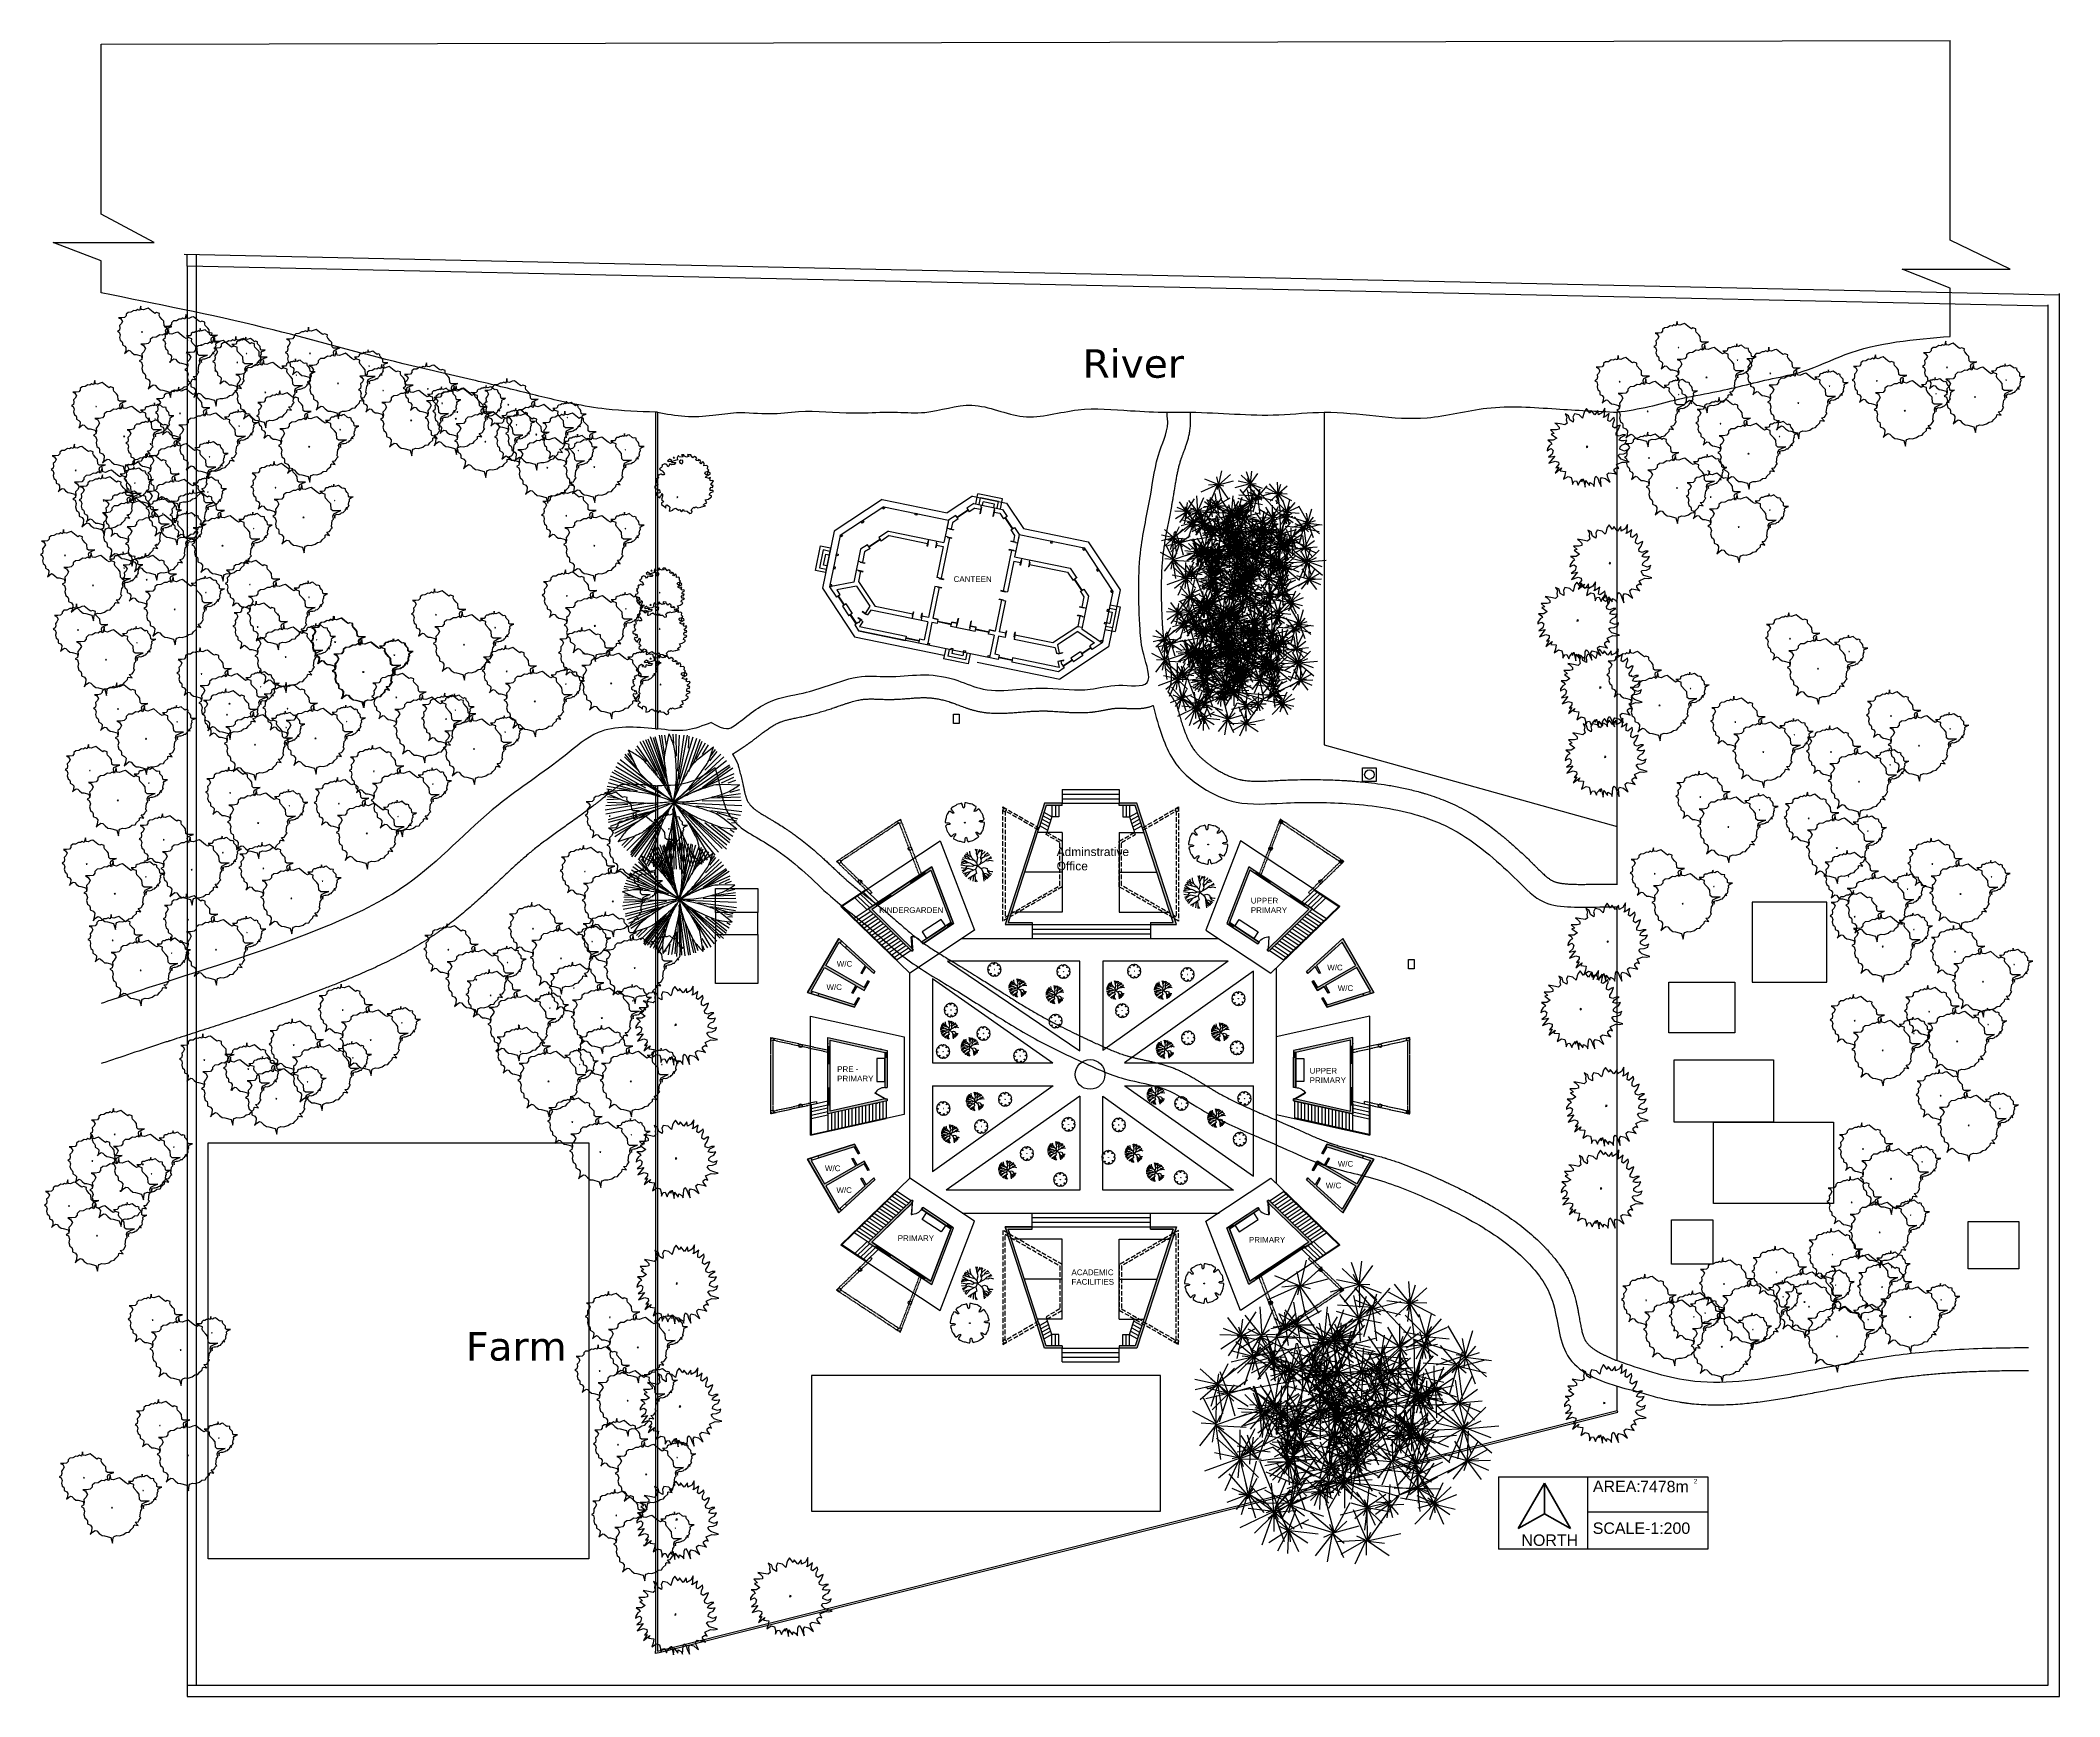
# Model space of a CAD drawing. Header units: millimetres. Extents: x -2023021 to 4454414, y -304659 to 993992.
# Drawn here: x 1481985 to 1658907, y 724014 to 869165 of the extents above; entities that cross this region are included whole.
import ezdxf

# ---------------------------------------------------------------- set-up
doc = ezdxf.new("R2010")
doc.units = ezdxf.units.MM
doc.header["$LTSCALE"] = 10
doc.header["$MEASUREMENT"] = 0
doc.linetypes.add('ACAD_ISO02W100', pattern=[15, 12, -3])
doc.linetypes.add('BANKLINE1', pattern=[5.5, 4, -1.5])
for name, color, linetype in [('COLUMN', 5, 'Continuous'), ('D &W', 26, 'Continuous'), ('High Rise', 255, 'Continuous'), ('XL Transparent', 253, 'Continuous'), ('zelen', 69, 'Continuous')]:
    doc.layers.add(name, color=color, linetype=linetype)
doc.styles.get("Standard").update_dxf_attribs({"font": 'arial.ttf'})

# ---------------------------------------------------------------- blocks, each defined once
blk = doc.blocks.new('DADA')
at = {"layer": 'D &W'}
for p, q in [((3991.45, 3694.9), (3991.45, 3695.5)), ((3991.45, 3695.5), (3991.49, 3695.5)), ((3991.45, 3694.9), (3991.49, 3694.9)), ((3991.49, 3694.9), (3991.49, 3695.5)), ((3992.61, 3694.9), (3992.61, 3695.5)), ((3992.65, 3695.5), (3992.61, 3695.5)), ((3992.65, 3694.9), (3992.61, 3694.9)), ((3992.65, 3694.9), (3992.65, 3695.5))]:
    blk.add_line(p, q, dxfattribs=at)
blk = doc.blocks.new('SDAWDA')
at = {"layer": 'D &W'}
h = blk.add_hatch(color=0, dxfattribs=at)
h.dxf.hatch_style = 1
h.paths.add_polyline_path([(3989.8, 3694.9), (3989.76, 3694.9), (3989.76, 3694.86), (3989.8, 3694.86)])
h.paths.add_polyline_path([(3990.96, 3694.86), (3990.96, 3694.9), (3990.92, 3694.9), (3990.92, 3694.86)])
for p, q in [((3989.76, 3694.9), (3990.96, 3694.9)), ((3989.76, 3694.9), (3989.76, 3694.86)), ((3989.76, 3694.86), (3990.96, 3694.86)), ((3989.8, 3694.9), (3989.8, 3694.86)), ((3990.92, 3694.9), (3990.92, 3694.86)), ((3990.96, 3694.9), (3990.96, 3694.86))]:
    blk.add_line(p, q, dxfattribs=at)
blk = doc.blocks.new('ASDAW')
at = {"layer": 'D &W'}
for p, q in [((3995.81, 3694.88), (3995.81, 3695.28)), ((3995.81, 3695.28), (3995.85, 3695.28)), ((3995.85, 3694.88), (3995.81, 3694.88)), ((3995.85, 3694.88), (3995.85, 3695.28)), ((3996.57, 3694.88), (3996.57, 3695.28)), ((3996.61, 3695.28), (3996.57, 3695.28)), ((3996.61, 3694.88), (3996.57, 3694.88)), ((3996.61, 3694.88), (3996.61, 3695.28))]:
    blk.add_line(p, q, dxfattribs=at)
blk = doc.blocks.new('AAAAAA')
at = {"layer": 'D &W'}
for p, q in [((3982.29, 3694.88), (3982.29, 3695.28)), ((3982.29, 3695.28), (3982.33, 3695.28)), ((3982.29, 3694.88), (3982.33, 3694.88)), ((3982.33, 3694.88), (3982.33, 3695.28)), ((3982.95, 3694.88), (3982.95, 3695.28)), ((3982.99, 3695.28), (3982.95, 3695.28)), ((3982.95, 3694.88), (3982.99, 3694.88)), ((3982.99, 3694.88), (3982.99, 3695.28))]:
    blk.add_line(p, q, dxfattribs=at)
blk = doc.blocks.new('ASDA')
h = blk.add_hatch(color=0)
h.dxf.hatch_style = 1
h.paths.add_polyline_path([(3984.23, 3699.56), (3984.19, 3699.56), (3984.19, 3699.52), (3984.23, 3699.52)])
h.paths.add_polyline_path([(3985.35, 3699.52), (3985.35, 3699.56), (3985.31, 3699.56), (3985.31, 3699.52)])
at = {"layer": 'D &W'}
for p, q in [((3984.19, 3699.56), (3985.35, 3699.56)), ((3984.19, 3699.56), (3984.19, 3699.52)), ((3984.19, 3699.52), (3985.35, 3699.52)), ((3984.23, 3699.56), (3984.23, 3699.52)), ((3985.31, 3699.56), (3985.31, 3699.52)), ((3985.35, 3699.56), (3985.35, 3699.52))]:
    blk.add_line(p, q, dxfattribs=at)
blk = doc.blocks.new('12355')
at = {"layer": 'D &W'}
for p, q in [((3982.65, 3699.96), (3982.38, 3700.23)), ((3983.2, 3701.05), (3983.47, 3700.78))]:
    blk.add_line(p, q, dxfattribs=at)
at = {"layer": 'D &W', "rotation": 45}
blk.add_blockref('ASDA', (3781.24, -1733.13), dxfattribs=at)
blk = doc.blocks.new('AAAW')
at = {"layer": 'D &W'}
h = blk.add_hatch(color=256, dxfattribs=at)
h.dxf.hatch_style = 1
h.paths.add_polyline_path([(3980.77, 3695.33), (3980.74, 3695.3), (3980.77, 3695.28), (3980.79, 3695.3)])
h.paths.add_polyline_path([(3981.39, 3694.65), (3981.42, 3694.62), (3981.45, 3694.65), (3981.42, 3694.68)])
at = {"layer": 'COLUMN', "color": 1}
for p, q in [((3980.89, 3695.45), (3980.62, 3695.18)), ((3981.57, 3694.77), (3981.3, 3694.5))]:
    blk.add_line(p, q, dxfattribs=at)
at = {"layer": 'D &W'}
for p, q in [((3981.42, 3694.62), (3980.74, 3695.3)), ((3981.45, 3694.65), (3980.77, 3695.33)), ((3980.79, 3695.3), (3980.77, 3695.28)), ((3981.42, 3694.68), (3981.39, 3694.65)), ((3981.45, 3694.65), (3981.42, 3694.62))]:
    blk.add_line(p, q, dxfattribs=at)
blk = doc.blocks.new('asdawd')
at = {"color": 3, "linetype": 'BANKLINE1', "ltscale": 0.2}
for p, q in [((4114.23, 3769.4), (4112.35, 3767.53)), ((4114.23, 3769.4), (4117.29, 3769.4)), ((4117.29, 3769.4), (4119.17, 3767.53)), ((4106.55, 3767.53), (4102.97, 3763.95)), ((4106.55, 3767.53), (4112.35, 3767.53)), ((4119.17, 3767.53), (4124.97, 3767.53)), ((4124.97, 3767.53), (4128.55, 3763.95)), ((4102.97, 3763.95), (4102.97, 3758.85)), ((4128.55, 3763.95), (4128.55, 3758.85)), ((4102.97, 3758.85), (4106.57, 3755.24)), ((4128.55, 3758.85), (4124.95, 3755.24)), ((4106.57, 3755.24), (4124.95, 3755.24))]:
    blk.add_line(p, q, dxfattribs=at)
for p, q in [((4114.48, 3768.8), (4113.95, 3768.28)), ((4114.48, 3768.8), (4117.05, 3768.8)), ((4116.86, 3769.7), (4114.66, 3769.7)), ((4114.66, 3768.8), (4114.66, 3769.7)), ((4116.56, 3769.4), (4114.96, 3769.4)), ((4114.96, 3768.8), (4114.96, 3769.4)), ((4116.26, 3769.1), (4115.26, 3769.1)), ((4115.26, 3768.8), (4115.26, 3769.1)), ((4116.26, 3768.8), (4116.26, 3769.1)), ((4116.56, 3768.8), (4116.56, 3769.4)), ((4116.86, 3768.8), (4116.86, 3769.7)), ((4117.05, 3768.8), (4117.57, 3768.28)), ((4106.8, 3766.93), (4103.57, 3763.7)), ((4106.8, 3766.93), (4112.6, 3766.93)), ((4113.13, 3767.46), (4112.6, 3766.93)), ((4112.6, 3766.93), (4112.6, 3766.19)), ((4112.6, 3766.72), (4112.6, 3764.93)), ((4113.4, 3767.19), (4112.98, 3766.77)), ((4112.98, 3766.77), (4112.98, 3766.23)), ((4114.63, 3768.42), (4114.22, 3768.01)), ((4114.63, 3768.42), (4115.16, 3768.42)), ((4116.36, 3768.42), (4116.89, 3768.42)), ((4116.89, 3768.42), (4117.3, 3768.01)), ((4118.12, 3767.19), (4118.54, 3766.77)), ((4118.39, 3767.46), (4118.92, 3766.93)), ((4118.54, 3766.77), (4118.54, 3766.23)), ((4118.92, 3766.93), (4124.72, 3766.93)), ((4118.92, 3766.93), (4118.92, 3766.19)), ((4118.92, 3766.72), (4118.92, 3764.93)), ((4124.72, 3766.93), (4127.95, 3763.7)), ((4107.63, 3764.93), (4106.91, 3764.2)), ((4107.63, 3764.93), (4112.6, 3764.93)), ((4112.6, 3765.47), (4112.6, 3764.93)), ((4112.98, 3765.43), (4112.98, 3764.55)), ((4118.54, 3765.43), (4118.54, 3764.55)), ((4118.92, 3765.47), (4118.92, 3764.93)), ((4118.92, 3764.93), (4123.89, 3764.93)), ((4123.89, 3764.93), (4124.62, 3764.2)), ((4103.57, 3763.7), (4103.57, 3759.1)), ((4106.09, 3763.38), (4105.57, 3762.87)), ((4107.79, 3764.55), (4107.18, 3763.94)), ((4107.79, 3764.55), (4111.2, 3764.55)), ((4112, 3764.55), (4112.6, 3764.55)), ((4112.6, 3764.55), (4112.6, 3761.8)), ((4112.98, 3764.55), (4112.98, 3761.8)), ((4118.54, 3764.55), (4118.54, 3761.8)), ((4118.92, 3764.55), (4119.52, 3764.55)), ((4118.92, 3764.55), (4118.92, 3761.8)), ((4120.32, 3764.55), (4123.74, 3764.55)), ((4123.74, 3764.55), (4124.35, 3763.94)), ((4125.44, 3763.38), (4125.95, 3762.87)), ((4127.95, 3763.7), (4127.95, 3759.1)), ((4105.57, 3762.87), (4105.57, 3759.93)), ((4106.36, 3763.12), (4105.95, 3762.71)), ((4105.95, 3762.71), (4105.95, 3761.8)), ((4125.17, 3763.12), (4125.57, 3762.71)), ((4125.57, 3762.71), (4125.57, 3761.8)), ((4125.95, 3762.87), (4125.95, 3759.93)), ((4127.95, 3762.5), (4128.85, 3762.5)), ((4127.95, 3762.2), (4128.55, 3762.2)), ((4127.95, 3761.9), (4128.25, 3761.9)), ((4128.25, 3761.9), (4128.25, 3760.9)), ((4128.55, 3762.2), (4128.55, 3760.6)), ((4128.85, 3762.5), (4128.85, 3760.3)), ((4105.57, 3759.93), (4103.57, 3759.1)), ((4105.86, 3759.63), (4104.24, 3758.96)), ((4105.86, 3759.63), (4107.36, 3758.14)), ((4105.95, 3761), (4105.95, 3760.08)), ((4105.95, 3760.08), (4107.81, 3758.22)), ((4112.6, 3761), (4112.6, 3758.22)), ((4112.98, 3761), (4112.98, 3758.22)), ((4118.54, 3761), (4118.54, 3758.22)), ((4118.92, 3761), (4118.92, 3758.22)), ((4125.57, 3760.08), (4123.71, 3758.22)), ((4125.66, 3759.63), (4124.16, 3758.14)), ((4125.57, 3761), (4125.57, 3760.08)), ((4125.66, 3759.63), (4127.28, 3758.96)), ((4125.95, 3759.93), (4127.95, 3759.1)), ((4127.95, 3760.9), (4128.25, 3760.9)), ((4127.95, 3760.6), (4128.55, 3760.6)), ((4127.95, 3760.3), (4128.85, 3760.3)), ((4103.57, 3759.1), (4104.33, 3758.34)), ((4104.24, 3758.96), (4104.59, 3758.61)), ((4105.27, 3757.93), (4105.98, 3757.22)), ((4107.36, 3758.14), (4107.08, 3757.45)), ((4107.51, 3757.84), (4107.31, 3757.36)), ((4112.6, 3757.84), (4107.51, 3757.84)), ((4111.2, 3758.22), (4107.81, 3758.22)), ((4112.6, 3758.22), (4112, 3758.22)), ((4112.6, 3757.84), (4112.6, 3756.22)), ((4113.47, 3758.22), (4112.98, 3758.22)), ((4112.98, 3758.22), (4113.47, 3758.22)), ((4113.47, 3757.84), (4112.98, 3757.84)), ((4112.98, 3757.84), (4112.98, 3755.84)), ((4115.16, 3758.22), (4114.67, 3758.22)), ((4114.67, 3758.22), (4115.16, 3758.22)), ((4116.85, 3757.84), (4114.67, 3757.84)), ((4116.85, 3758.22), (4116.36, 3758.22)), ((4116.36, 3758.22), (4116.85, 3758.22)), ((4118.54, 3758.22), (4118.05, 3758.22)), ((4118.05, 3758.22), (4118.54, 3758.22)), ((4118.54, 3757.84), (4118.05, 3757.84)), ((4118.54, 3757.84), (4118.54, 3755.84)), ((4119.52, 3758.22), (4118.92, 3758.22)), ((4119.52, 3757.84), (4118.92, 3757.84)), ((4118.92, 3757.84), (4118.92, 3756.22)), ((4123.71, 3758.22), (4120.32, 3758.22)), ((4124.01, 3757.84), (4120.32, 3757.84)), ((4124.01, 3757.84), (4124.21, 3757.36)), ((4124.16, 3758.14), (4124.44, 3757.45)), ((4126.25, 3757.93), (4125.54, 3757.22)), ((4127.28, 3758.96), (4126.93, 3758.61)), ((4127.95, 3759.1), (4127.2, 3758.34)), ((4105, 3757.66), (4105.71, 3756.96)), ((4106.39, 3756.28), (4106.82, 3755.84)), ((4106.66, 3756.55), (4106.69, 3756.52)), ((4106.81, 3756.81), (4106.69, 3756.52)), ((4107.04, 3756.71), (4106.84, 3756.22)), ((4106.84, 3756.22), (4111, 3756.22)), ((4112.2, 3756.22), (4112.6, 3756.22)), ((4119.32, 3756.22), (4118.92, 3756.22)), ((4124.68, 3756.22), (4120.52, 3756.22)), ((4124.48, 3756.71), (4124.68, 3756.22)), ((4125.13, 3756.28), (4124.7, 3755.84)), ((4124.71, 3756.81), (4124.83, 3756.52)), ((4124.86, 3756.55), (4124.83, 3756.52)), ((4126.52, 3757.66), (4125.81, 3756.96)), ((4119.32, 3755.84), (4106.82, 3755.84)), ((4106.82, 3755.84), (4111, 3755.84)), ((4114.62, 3755.84), (4114.62, 3754.94)), ((4116.82, 3754.94), (4114.62, 3754.94)), ((4114.92, 3755.84), (4114.92, 3755.24)), ((4116.52, 3755.24), (4114.92, 3755.24)), ((4115.22, 3755.84), (4115.22, 3755.54)), ((4116.22, 3755.54), (4115.22, 3755.54)), ((4116.22, 3755.84), (4116.22, 3755.54)), ((4116.52, 3755.84), (4116.52, 3755.24)), ((4116.82, 3755.84), (4116.82, 3754.94)), ((4124.7, 3755.84), (4120.52, 3755.84))]:
    blk.add_line(p, q)
at = {"layer": 'COLUMN'}
for points in [[(4106.91, 3766.82), (4106.8, 3766.72), (4106.7, 3766.82), (4106.8, 3766.93)], [(4109.78, 3766.78), (4109.63, 3766.78), (4109.63, 3766.93), (4109.78, 3766.93)], [(4121.75, 3766.78), (4121.9, 3766.78), (4121.9, 3766.93), (4121.75, 3766.93)], [(4124.61, 3766.82), (4124.72, 3766.72), (4124.83, 3766.82), (4124.72, 3766.93)], [(4105.35, 3765.26), (4105.24, 3765.15), (4105.13, 3765.26), (4105.24, 3765.37)], [(4126.18, 3765.26), (4126.28, 3765.15), (4126.39, 3765.26), (4126.28, 3765.37)], [(4103.78, 3763.7), (4103.68, 3763.59), (4103.57, 3763.7), (4103.68, 3763.8)], [(4127.74, 3763.7), (4127.85, 3763.59), (4127.95, 3763.7), (4127.85, 3763.8)], [(4103.72, 3761.9), (4103.57, 3761.9), (4103.57, 3762.05), (4103.72, 3762.05)], [(4127.8, 3761.9), (4127.95, 3761.9), (4127.95, 3762.05), (4127.8, 3762.05)], [(4103.72, 3760.9), (4103.57, 3760.9), (4103.57, 3760.75), (4103.72, 3760.75)], [(4127.8, 3760.9), (4127.95, 3760.9), (4127.95, 3760.75), (4127.8, 3760.75)], [(4103.72, 3759.31), (4103.57, 3759.31), (4103.57, 3759.16), (4103.72, 3759.16)], [(4127.8, 3759.31), (4127.95, 3759.31), (4127.95, 3759.16), (4127.8, 3759.16)], [(4112.98, 3755.99), (4113.13, 3755.99), (4113.13, 3755.84), (4112.98, 3755.84)], [(4115.07, 3755.99), (4115.22, 3755.99), (4115.22, 3755.84), (4115.07, 3755.84)], [(4116.22, 3755.99), (4116.37, 3755.99), (4116.37, 3755.84), (4116.22, 3755.84)], [(4118.39, 3755.99), (4118.54, 3755.99), (4118.54, 3755.84), (4118.39, 3755.84)]]:
    blk.add_lwpolyline(points, close=True, dxfattribs=at)
at = {"layer": 'D &W'}
for p, q in [((4115.16, 3768.64), (4115.16, 3768.8)), ((4116.36, 3768.64), (4116.36, 3768.8)), ((4111.24, 3764.74), (4111.24, 3764.93)), ((4111.96, 3764.74), (4111.96, 3764.93)), ((4112.79, 3766.19), (4112.6, 3766.19)), ((4112.79, 3765.47), (4112.6, 3765.47)), ((4118.73, 3766.19), (4118.92, 3766.19)), ((4118.73, 3765.47), (4118.92, 3765.47)), ((4119.56, 3764.74), (4119.56, 3764.93)), ((4120.28, 3764.74), (4120.28, 3764.93)), ((4105.76, 3761.8), (4105.57, 3761.8)), ((4112.79, 3761.8), (4112.6, 3761.8)), ((4118.73, 3761.8), (4118.92, 3761.8)), ((4125.76, 3761.8), (4125.95, 3761.8)), ((4105.76, 3761), (4105.57, 3761)), ((4112.79, 3761), (4112.6, 3761)), ((4118.73, 3761), (4118.92, 3761)), ((4125.57, 3760.08), (4125.95, 3760.08)), ((4125.76, 3761), (4125.95, 3761)), ((4111.2, 3758.22), (4111.2, 3757.84)), ((4112, 3758.22), (4112, 3757.84)), ((4113.47, 3757.84), (4113.47, 3758.22)), ((4114.67, 3757.84), (4114.67, 3758.22)), ((4115.16, 3757.84), (4115.16, 3758.22)), ((4116.36, 3757.84), (4116.36, 3758.22)), ((4116.85, 3757.84), (4116.85, 3758.22)), ((4118.05, 3757.84), (4118.05, 3758.22)), ((4119.52, 3758.22), (4119.52, 3757.84)), ((4120.32, 3758.22), (4120.32, 3757.84)), ((4106.92, 3756.76), (4107.04, 3756.71)), ((4107.19, 3757.41), (4107.31, 3757.36)), ((4111, 3756.22), (4111, 3755.84)), ((4112.2, 3756.22), (4112.2, 3755.84)), ((4119.32, 3756.22), (4119.32, 3755.84)), ((4120.52, 3756.22), (4120.52, 3755.84)), ((4124.34, 3757.41), (4124.21, 3757.36)), ((4124.6, 3756.76), (4124.48, 3756.71))]:
    blk.add_line(p, q, dxfattribs=at)
at = {"layer": 'COLUMN'}
for p in [(123.71, 63.16), (125.09, 61.77)]:
    blk.add_blockref('AAAW', p, dxfattribs=at)
at = {"layer": 'COLUMN', "xscale": -1}
for p in [(8107.81, 63.16), (8106.43, 61.77)]:
    blk.add_blockref('AAAW', p, dxfattribs=at)
at = {"layer": 'D &W', "xscale": -1}
for name, p, rotation in [('DADA', (123.71, 7463.53), 180), ('ASDAW', (417.92, -230.39), 270), ('ASDAW', (123.71, 7459.61), 180), ('ASDAW', (410.88, -234.82), 270), ('ASDAW', (417.92, -234.82), 270), ('AAAAAA', (2234.94, -1336.36), 292.4999999999961)]:
    blk.add_blockref(name, p, dxfattribs=dict(at, rotation=rotation))
at = {"layer": 'D &W'}
for name, p in [('12355', (130.75, 67.23)), ('12355', (123.71, 63.16)), ('SDAWDA', (123.71, 63.16)), ('DADA', (123.71, 63.16)), ('SDAWDA', (127.09, 63.16)), ('ASDAW', (123.71, 63.16)), ('SDAWDA', (129.56, 61.16))]:
    blk.add_blockref(name, p, dxfattribs=at)
at = {"layer": 'D &W', "xscale": -1}
for name, p in [('12355', (8100.77, 67.23)), ('12355', (8107.81, 63.16)), ('ASDAW', (8107.81, 63.16)), ('SDAWDA', (8101.97, 61.16))]:
    blk.add_blockref(name, p, dxfattribs=at)
at = {"layer": 'D &W'}
for name, p, rotation in [('ASDAW', (7813.61, -230.39), 90.00000000000001), ('ASDAW', (8107.81, 7459.61), 180), ('ASDAW', (7813.61, -234.82), 90.00000000000001), ('ASDAW', (7820.64, -234.82), 90.00000000000001), ('AAAAAA', (5996.58, -1336.36), 67.50000000000391)]:
    blk.add_blockref(name, p, dxfattribs=dict(at, rotation=rotation))
blk = doc.blocks.new('z_96')
at = {"color": 86, "linetype": 'Continuous'}
for p, q in [((-282, 143), (-440, 264)), ((-279, 140), (-327, 271)), ((-280, 150), (-254, 304)), ((-277, 144), (-209, 319)), ((-276, 141), (-147, 221)), ((-10, 183), (-130, 223)), ((2, 182), (-93, 262)), ((-2, 184), (-55, 292)), ((1, 182), (29, 300)), ((4, 189), (59, 265)), ((6, 185), (92, 285)), ((396, 95), (439, 246)), ((-283, 139), (-471, 115)), ((-292, 134), (-431, 180)), ((-279, 142), (-398, 17)), ((-286, 137), (-375, 92)), ((-278, 140), (-313, -1)), ((-279, 135), (-307, 100)), ((-280, 150), (-304, 174)), ((-278, 131), (-222, 40)), ((-277, 137), (-129, 19)), ((-263, 140), (-131, 114)), ((-260, 142), (-98, 156)), ((-6, 186), (-100, 114)), ((-5, 182), (-87, 72)), ((-1, 185), (126, 194)), ((2, 183), (70, 78)), ((10, 182), (88, 115)), ((393, 90), (285, 153)), ((393, 90), (354, 209)), ((393, 90), (479, 182)), ((393, 90), (515, 124)), ((-75, -25), (-112, 38)), ((-72, -35), (-42, 65)), ((164, -90), (143, 12)), ((163, -89), (239, 8)), ((393, 90), (274, 50)), ((393, 90), (294, 12)), ((391, 83), (363, 42)), ((393, 90), (494, 13)), ((393, 90), (517, 64)), ((393, 90), (443, -26)), ((409, 93), (456, 89)), ((-237, -199), (-267, -22)), ((-234, -202), (-196, -41)), ((-75, -39), (-157, -75)), ((-74, -33), (-152, -41)), ((-65, -33), (-136, -11)), ((-76, -36), (-103, -106)), ((-80, -29), (-90, -20)), ((-73, -35), (-72, -112)), ((-70, -40), (-38, -103)), ((-70, -41), (4, -57)), ((-68, -28), (-56, -19)), ((167, -95), (37, -175)), ((161, -92), (74, -95)), ((159, -86), (86, -29)), ((164, -102), (119, -171)), ((163, -86), (138, -56)), ((164, -93), (157, -141)), ((160, -93), (268, -148)), ((164, -92), (234, -170)), ((165, -92), (296, -74)), ((167, -88), (276, -25)), ((167, -91), (187, -100)), ((167, -104), (188, -213)), ((168, -88), (194, -72)), ((-237, -199), (-392, -169)), ((-242, -196), (-391, -241)), ((-242, -199), (-330, -310)), ((-246, -194), (-283, -164)), ((-241, -202), (-259, -277)), ((-242, -202), (-48, -207)), ((-236, -201), (-139, -307)), ((-231, -196), (-205, -162)), ((-231, -206), (-147, -236))]:
    blk.add_line(p, q, dxfattribs=at)
at = {"color": 251, "linetype": 'Continuous'}
for p, q in [((-18, -6), (-275, 142)), ((-5, -3), (1, 176)), ((0, 0), (389, 84)), ((-10, -6), (-236, -205)), ((-16, -6), (-75, -37)), ((-5, -19), (164, -92))]:
    blk.add_line(p, q, dxfattribs=at)
blk = doc.blocks.new('сосна 1')
for p, rotation in [((318, 388), 121.1570021628385), ((-413, 387), 205.4822314301707), ((-137, 361), 177.7388340989747), ((-117, 122), 55.05972244949476), ((-351, 122), 257.3134436407499), ((-143, -5), 121.1570021628385), ((286, 9), 60.73020616460848), ((-343, -102), 57.88453704712605), ((-274, 161), 177.7388340989747), ((234, -65), 73.86762904044271), ((174, 17), 349.7944254651076), ((327, 46), 177.7388340989747), ((-502, -282), 279.7984529833926), ((-175, -367), 63.19571700542104), ((98, -5), 177.7388340989747), ((-49, -394), 342.5348703671633), ((261, -459), 13.7229345296671)]:
    blk.add_blockref('z_96', p, dxfattribs=dict(rotation=rotation))
blk = doc.blocks.new('K12-2')
at = {"linetype": 'Continuous'}
for p, q in [((-110, 204), (-131, 190)), ((-131, 190), (-126, 183)), ((-126, 183), (-105, 186)), ((-111, 200), (-111, 200)), ((-95, 193), (-111, 200)), ((-105, 186), (-95, 193)), ((-88, 186), (-98, 177)), ((-98, 177), (-64, 176)), ((-67, 191), (-88, 186)), ((-76, 221), (-84, 215)), ((-84, 215), (-73, 214)), ((-64, 176), (-76, 160)), ((-73, 214), (-72, 220)), ((-48, 198), (-67, 191)), ((-44, 232), (-50, 213)), ((-50, 213), (-48, 198)), ((-39, 233), (-44, 232)), ((-36, 222), (-39, 233)), ((-7, 220), (-36, 222)), ((-21, 195), (-36, 184)), ((-36, 184), (-28, 170)), ((-28, 170), (-13, 164)), ((-4, 192), (-21, 195)), ((3, 240), (-16, 239)), ((-16, 239), (-3, 230)), ((-13, 164), (-5, 177)), ((-3, 230), (-7, 220)), ((-5, 177), (-4, 192)), ((8, 228), (3, 240)), ((27, 221), (8, 228)), ((49, 227), (27, 221)), ((37, 243), (33, 236)), ((33, 236), (49, 227)), ((63, 240), (37, 243)), ((60, 238), (63, 240)), ((78, 215), (60, 238)), ((93, 225), (78, 215)), ((105, 218), (93, 225)), ((104, 199), (111, 208)), ((107, 192), (104, 199)), ((111, 208), (105, 218)), ((128, 190), (107, 192)), ((138, 196), (122, 201)), ((122, 201), (128, 190)), ((136, 170), (144, 183)), ((145, 166), (136, 170)), ((144, 183), (138, 196)), ((157, 181), (145, 166)), ((167, 178), (157, 181)), ((172, 164), (167, 178)), ((-220, 40), (-228, 34)), ((-228, 34), (-219, 30)), ((-219, 30), (-226, 13)), ((-226, 13), (-219, 8)), ((-210, 44), (-220, 40)), ((-219, 8), (-213, -6)), ((-206, 74), (-214, 62)), ((-214, 62), (-207, 54)), ((-207, 54), (-210, 44)), ((-201, 70), (-206, 74)), ((-195, 75), (-201, 70)), ((-192, 128), (-198, 124)), ((-198, 124), (-192, 115)), ((-187, 79), (-195, 75)), ((-182, 133), (-192, 128)), ((-192, 115), (-186, 112)), ((-182, 78), (-187, 79)), ((-186, 112), (-175, 107)), ((-175, 145), (-182, 133)), ((-176, 74), (-182, 78)), ((-168, 159), (-178, 153)), ((-178, 153), (-177, 150)), ((-177, 150), (-175, 145)), ((-169, 73), (-176, 74)), ((-175, 107), (-161, 90)), ((-162, 73), (-169, 73)), ((-160, 163), (-168, 159)), ((-157, 80), (-162, 73)), ((-161, 90), (-157, 80)), ((-154, 166), (-160, 163)), ((-147, 162), (-154, 166)), ((-137, 159), (-147, 162)), ((-128, 141), (-137, 159)), ((-120, 146), (-128, 141)), ((-114, 163), (-120, 146)), ((-96, 158), (-114, 163)), ((-76, 160), (-96, 158)), ((6, 4), (0, 0)), ((0, 0), (2, -5)), ((5, -3), (8, 1)), ((170, 147), (172, 164)), ((195, 151), (170, 147)), ((176, 85), (184, 98)), ((189, 74), (176, 85)), ((182, 51), (195, 65)), ((184, 52), (182, 51)), ((184, 98), (205, 103)), ((204, 44), (184, 52)), ((205, 77), (189, 74)), ((202, 142), (195, 151)), ((195, 65), (204, 67)), ((201, 90), (198, 82)), ((198, 82), (205, 77)), ((200, 123), (202, 142)), ((211, 112), (200, 123)), ((207, 97), (201, 90)), ((204, 67), (223, 79)), ((211, 42), (204, 44)), ((205, 103), (211, 112)), ((222, 90), (207, 97)), ((225, 51), (211, 42)), ((218, 29), (225, 51)), ((229, 23), (218, 29)), ((223, 79), (222, 90)), ((225, -3), (235, 5)), ((243, 27), (229, 23)), ((235, 5), (249, 19)), ((249, 19), (243, 27)), ((-225, -19), (-236, -22)), ((-236, -22), (-236, -36)), ((-236, -36), (-225, -43)), ((-220, -76), (-226, -87)), ((-226, -87), (-211, -107)), ((-213, -6), (-225, -19)), ((-225, -43), (-216, -45)), ((-205, -78), (-220, -76)), ((-216, -45), (-213, -58)), ((-213, -58), (-201, -48)), ((-211, -107), (-196, -117)), ((-194, -74), (-205, -78)), ((-201, -48), (-200, -52)), ((-200, -52), (-194, -74)), ((-196, -117), (-191, -102)), ((-191, -102), (-182, -95)), ((-172, -103), (-183, -130)), ((-183, -130), (-171, -140)), ((-181, -159), (-183, -172)), ((-182, -95), (-180, -82)), ((-164, -150), (-181, -159)), ((-180, -82), (-172, -88)), ((-172, -88), (-172, -103)), ((-171, -140), (-164, -150)), ((2, -5), (5, -3)), ((165, -178), (175, -167)), ((175, -167), (194, -158)), ((181, -134), (207, -128)), ((194, -158), (181, -134)), ((207, -128), (226, -114)), ((217, -94), (220, -81)), ((233, -101), (217, -94)), ((220, -81), (229, -73)), ((221, -41), (229, -30)), ((223, -56), (221, -41)), ((243, -58), (223, -56)), ((235, -16), (225, -3)), ((226, -114), (232, -110)), ((229, -30), (241, -33)), ((229, -73), (237, -72)), ((232, -110), (233, -101)), ((247, -16), (235, -16)), ((237, -72), (249, -65)), ((241, -33), (247, -16)), ((249, -65), (243, -58)), ((-183, -172), (-162, -187)), ((-162, -187), (-145, -203)), ((-145, -187), (-139, -177)), ((-145, -203), (-145, -187)), ((-139, -177), (-124, -183)), ((-124, -183), (-114, -196)), ((-114, -196), (-118, -228)), ((-118, -228), (-103, -226)), ((-103, -226), (-88, -220)), ((-88, -220), (-85, -212)), ((-85, -212), (-63, -202)), ((-63, -202), (-60, -206)), ((-60, -206), (-41, -219)), ((-41, -219), (-32, -215)), ((-32, -215), (-15, -233)), ((-15, -233), (1, -214)), ((1, -214), (3, -226)), ((3, -226), (32, -228)), ((32, -228), (53, -247)), ((53, -247), (70, -243)), ((64, -218), (73, -208)), ((72, -232), (64, -218)), ((70, -243), (72, -232)), ((73, -208), (87, -196)), ((87, -196), (94, -200)), ((94, -200), (104, -192)), ((104, -192), (120, -200)), ((120, -200), (143, -194)), ((143, -194), (150, -193)), ((150, -193), (183, -185)), ((183, -185), (165, -178))]:
    blk.add_line(p, q, dxfattribs=at)
blk = doc.blocks.new('*U16')
for points in [[(0, 1540.256), (-77.4954, 1428.4452), (-106.5784, 1341.501), (-135.636, 1217.295), (-155.0162, 1167.6126), (-280.9748, 1291.8186), (-474.7514, 1329.0804), (-532.892, 1204.8744), (-513.5118, 1105.5096), (-523.1892, 1006.1194), (-658.8506, 1093.089), (-707.2884, 1254.5568), (-842.9244, 1329.0804), (-775.1064, 1204.8744), (-794.4866, 1093.089), (-765.429, 968.8576), (-852.6272, 894.334), (-1036.701, 931.5958), (-1249.8832, 968.8576), (-1191.7426, 931.5958), (-1075.4614, 807.3898), (-1075.4614, 720.4456), (-1182.0398, 695.6044), (-1414.5768, 695.6044), (-1269.238, 558.9524), (-1385.5192, 534.1112), (-1172.3624, 372.6434), (-1307.9984, 285.6992), (-1521.1552, 285.6992), (-1414.5768, 223.5962), (-1366.139, 136.652), (-1453.3372, 86.9442), (-1540.5354, -37.2618), (-1550.2382, -124.206), (-1501.775, -86.9442), (-1385.5192, -37.2618), (-1307.9984, -111.7854), (-1346.7588, -260.8326), (-1501.775, -385.064), (-1249.8832, -335.3816), (-1482.3948, -621.0554), (-1230.503, -534.1112), (-1104.5444, -571.373), (-1094.8416, -658.3172), (-1201.42, -794.9692), (-1094.8416, -770.128), (-1230.503, -1006.1194), (-978.5858, -807.3898), (-1036.701, -919.1752), (-823.5442, -944.0164), (-852.6272, -1105.4842), (-901.065, -1254.5568), (-726.6686, -1142.746), (-600.71, -1180.0078), (-561.9496, -1316.6598), (-552.2722, -1465.707), (-484.4542, -1329.0804), (-397.2306, -1316.6598), (-319.7352, -1490.5482), (-280.9748, -1391.1834), (-174.3964, -1254.5568), (-174.3964, -1353.9216), (-125.9586, -1229.7156), (-48.4378, -1565.0718), (-29.0576, -1304.2392), (116.2812, -1502.9688), (135.6614, -1378.7628), (251.9172, -1440.8658), (310.0578, -1540.2306), (329.438, -1217.295), (377.8758, -1130.3254), (445.6938, -1204.8744), (494.157, -1341.501), (581.3552, -1540.2306), (552.2722, -1254.5568), (600.71, -1180.0078), (755.7516, -1217.295), (891.3876, -1329.0804), (939.8254, -1366.3422), (842.9498, -1180.0078), (813.8668, -1055.8018), (891.3876, -993.6988), (1114.2472, -1030.9606), (1211.1228, -1068.2224), (1094.867, -919.1752), (1094.867, -857.0722), (1182.0652, -794.9692), (1278.9408, -832.231), (1191.7426, -670.7378), (1414.6022, -571.373), (1540.5608, -583.7936), (1685.8996, -558.9524), (1521.1806, -509.27), (1375.8418, -459.5876), (1317.7012, -397.4846), (1259.5606, -310.515), (1308.0238, -260.8326), (1472.7174, -248.412), (1608.3788, -186.309), (1637.4364, -74.5236)], [(1647.1392, -74.5236), (1511.4778, -136.6266), (1433.9824, -111.7854), (1317.7012, -62.103), (1327.404, 24.8412), (1404.8994, 99.3648), (1521.1806, 149.0726), (1598.676, 285.6992), (1482.4202, 260.858), (1385.5192, 260.858), (1298.321, 285.6992), (1366.139, 397.4846), (1472.7174, 459.5876), (1540.5608, 496.8494), (1424.2796, 496.8494), (1298.321, 447.167), (1182.0652, 484.4288), (1172.3624, 571.3984), (1259.5606, 695.6044), (1327.404, 881.9134), (1259.5606, 857.0722), (1123.9246, 770.128), (1046.4038, 819.8104), (1056.1066, 956.437), (1114.2472, 1080.6684), (1094.867, 1192.4538), (1017.3462, 1117.9302), (920.4452, 1030.9606), (852.6272, 1068.2478), (862.33, 1167.6126), (901.0904, 1341.501), (794.512, 1254.5568), (678.2308, 1192.4538), (716.9912, 1291.8186), (726.6686, 1552.6766), (629.793, 1378.7628), (474.7768, 1291.8186), (455.3966, 1465.7324), (329.438, 1291.8186), (184.0992, 1465.7324), (135.6614, 1353.9216), (0, 1540.256)]]:
    blk.add_lwpolyline(points)
blk.add_lwpolyline([(9.7028, 49.6824), (0, 0), (48.4378, 12.4206), (58.1406, 37.2618)], close=True)
blk = doc.blocks.new('Clump of Trees or Bushes - plan')
for points in [[(-10.993, 56.487), (-9.228, 58.426), (-10.144, 63.512), (-8.923, 67.033), (-3.43, 69.772), (2.673, 72.119), (-2.82, 71.728), (-10.449, 71.728), (-13.195, 74.075), (-13.806, 83.073), (-16.857, 86.594), (-22.045, 92.071), (-22.961, 94.81), (-22.656, 98.722), (-28.759, 100.678), (-31.811, 99.113), (-35.472, 101.461), (-45.543, 109.676), (-49.815, 108.503), (-55.308, 106.155), (-59.58, 106.938), (-60.801, 113.98), (-63.242, 104.982), (-67.209, 106.938), (-70.872, 104.59), (-74.839, 104.982), (-80.637, 101.461), (-86.435, 101.069), (-90.402, 97.548), (-90.402, 94.419), (-93.454, 90.898), (-98.947, 90.115), (-105.66, 90.115), (-101.083, 87.768), (-98.031, 82.682), (-100.778, 77.596), (-103.829, 74.466), (-103.219, 69.772), (-104.134, 65.077), (-108.102, 62.73), (-104.439, 60.774), (-102.609, 55.297), (-103.829, 50.211), (-102.303, 44.342), (-98.947, 41.995), (-98.031, 38.865), (-98.031, 34.953), (-93.148, 32.606), (-90.707, 29.476), (-91.317, 22.434), (-93.454, 17.348), (-89.487, 21.26), (-85.519, 23.999), (-82.468, 23.216), (-78.806, 19.304), (-74.228, 15.783), (-69.956, 15.392), (-59.886, 12.653), (-58.254, 7.074)], [(59.448, 5.262), (60.936, 4.858), (62.652, -1.011), (63.415, 4.858), (64.178, 5.836), (66.848, 6.814), (69.709, 6.569), (73.905, 7.792), (76.385, 9.748), (79.627, 10.237), (81.153, 12.438), (84.014, 15.127), (84.205, 17.084), (85.158, 17.573), (88.591, 16.839), (85.73, 20.262), (88.591, 20.751), (89.545, 21.974), (90.689, 24.174), (91.452, 24.663), (90.499, 25.886), (91.261, 31.999), (92.596, 33.466), (92.024, 36.645), (92.787, 38.845), (96.22, 40.557), (100.035, 42.024), (96.602, 41.779), (91.834, 41.779), (90.117, 43.246), (89.736, 48.871), (87.828, 51.071), (84.586, 54.494), (84.014, 56.206), (84.205, 58.651), (80.39, 59.873), (78.483, 58.895), (76.194, 60.362), (69.9, 65.497), (67.23, 64.764), (63.797, 63.297), (61.126, 63.786), (60.364, 68.187), (58.838, 62.563), (56.358, 63.786), (54.07, 62.319), (51.59, 62.563), (47.966, 60.362), (44.343, 60.118), (41.863, 57.917), (41.863, 55.961), (39.956, 53.761), (36.523, 53.272), (32.327, 53.272), (35.187, 51.805), (36.641, 49.381)]]:
    blk.add_lwpolyline(points)
for points in [[(-4.577, 66.508), (-7.629, 55.261), (-12.588, 57.706), (-17.166, 54.772), (-22.125, 55.261), (-29.372, 50.86), (-36.62, 50.371), (-41.579, 45.969), (-41.579, 42.057), (-45.393, 37.656), (-52.259, 36.678), (-60.651, 36.678), (-54.93, 33.743), (-51.115, 27.386), (-54.548, 21.029), (-58.363, 17.116), (-57.6, 11.248), (-58.744, 5.38), (-63.703, 2.446), (-59.126, 0), (-56.837, -6.846), (-58.363, -13.203), (-56.455, -20.539), (-52.259, -23.473), (-51.115, -27.385), (-51.115, -32.275), (-45.012, -35.21), (-41.96, -39.122), (-42.723, -47.924), (-45.393, -54.282), (-40.434, -49.391), (-35.475, -45.968), (-31.661, -46.946), (-27.083, -51.837), (-21.362, -56.238), (-16.021, -56.727), (-3.433, -60.15), (0, -71.887), (1.526, -60.15), (3.052, -58.194), (8.392, -56.238), (14.114, -56.727), (22.506, -54.282), (27.465, -50.369), (33.949, -49.391), (37.001, -44.99), (42.723, -39.611), (43.104, -35.699), (45.012, -34.721), (51.878, -36.188), (46.156, -29.341), (51.878, -28.363), (53.785, -25.918), (56.074, -21.517), (57.6, -20.539), (55.692, -18.094), (57.218, -5.868), (59.888, -2.934), (58.744, 3.424), (60.27, 7.825), (67.136, 11.248), (74.765, 14.182), (67.899, 13.693), (58.363, 13.693), (54.93, 16.627), (54.167, 27.875), (50.352, 32.276), (43.867, 39.123), (42.723, 42.546), (43.104, 47.436), (35.475, 49.882), (31.661, 47.925), (27.083, 50.86), (14.495, 61.129), (9.155, 59.662), (2.289, 56.728), (-3.052, 57.706)], [(-58.055, 61.947), (-58.97, 60.774), (-57.139, 60.774)], [(-1.144, 1.468), (-2.289, 0), (0, 0)], [(62.08, 35.667), (61.508, 34.933), (62.652, 34.933)]]:
    blk.add_lwpolyline(points, close=True)
blk = doc.blocks.new('T12')
for p, q in [((-0.298, 0.537), (-0.587, 1.053)), ((-0.143, 0.252), (-0.535, 1.071)), ((-0.149, 0.306), (-0.491, 1.09)), ((-0.023, 0.047), (-0.446, 1.098)), ((-0.149, 0.431), (-0.409, 1.143)), ((-0.097, 0.297), (-0.357, 1.125)), ((-0.143, 0.493), (-0.328, 1.143)), ((-0.135, 0.546), (-0.253, 1.17)), ((-0.164, 0.831), (-0.209, 1.17)), ((-0.127, 0.983), (-0.157, 1.17)), ((-0.002, 1.026), (-0.016, 1.187)), ((0.021, 0.11), (0.332, 1.143)), ((0.044, 0.804), (0.036, 1.187)), ((0.044, 0.225), (0.177, 1.17)), ((0.066, 0.546), (0.095, 1.17)), ((0.088, 0.404), (0.236, 1.17)), ((0.118, 0.297), (0.399, 1.116)), ((0.251, 0.946), (0.266, 1.152)), ((0.259, 0.537), (0.452, 1.098)), ((0.332, 0.67), (0.488, 1.063)), ((-0.387, 0.314), (-0.936, 0.742)), ((-0.602, 0.537), (-0.861, 0.795)), ((-0.668, 0.617), (-0.847, 0.839)), ((-0.691, 0.715), (-0.802, 0.849)), ((-0.476, 0.715), (-0.668, 0.929)), ((-0.284, 0.483), (-0.639, 0.983)), ((0.102, 0.092), (0.867, 0.795)), ((0.259, 0.217), (0.911, 0.732)), ((0.384, 0.751), (0.548, 1.036)), ((0.496, 0.831), (0.6, 1)), ((0.533, 0.563), (0.815, 0.839)), ((0.622, 0.724), (0.748, 0.884)), ((0.629, 0.795), (0.718, 0.92)), ((-0.298, 0.127), (-1.114, 0.404)), ((-0.232, 0.119), (-1.099, 0.458)), ((-0.595, 0.261), (-1.07, 0.528)), ((-0.491, 0.252), (-1.033, 0.555)), ((-0.068, 0.056), (-1.01, 0.617)), ((-0.328, 0.225), (-0.981, 0.689)), ((0.029, 0.02), (0.963, 0.653)), ((0.326, 0.181), (1.045, 0.501)), ((0.488, 0.261), (0.978, 0.626)), ((0.577, 0.297), (1.023, 0.6)), ((0.822, 0.341), (1.037, 0.439)), ((0.941, 0.341), (1.075, 0.386)), ((-1.077, 0.217), (-1.166, 0.234)), ((-0.936, 0.056), (-1.166, 0.047)), ((-0.773, 0.217), (-1.159, 0.279)), ((-1.01, 0.083), (-1.151, 0.1)), ((-0.706, -0.015), (-1.151, 0.003)), ((-0.632, 0.199), (-1.136, 0.341)), ((0.488, 0.03), (1.164, 0.038)), ((0.659, 0.083), (1.156, 0.1)), ((0.755, 0.1), (1.156, 0.154)), ((0.978, 0.181), (1.141, 0.225)), ((-0.491, -0.015), (-1.195, -0.131)), ((-0.276, -0.032), (-1.18, -0.202)), ((-0.802, -0.032), (-1.18, -0.059)), ((-0.075, -0.015), (-1.143, -0.3)), ((-0.446, -0.166), (-1.143, -0.345)), ((-0.394, -0.157), (-1.106, -0.415)), ((-0.342, -0.131), (-1.07, -0.495)), ((-0.639, -0.336), (-1.033, -0.54)), ((-0.284, -0.318), (-0.757, -0.915)), ((-0.091, -0.122), (-0.736, -0.941)), ((-0.187, -0.291), (-0.684, -0.941)), ((-0.031, -0.326), (-0.068, -1.182)), ((-0.023, -0.112), (0.102, -1.164)), ((-0.016, -0.256), (-0.002, -1.155)), ((-0.008, -0.157), (0.036, -1.155)), ((0.006, -0.131), (0.177, -1.155)), ((0.036, -0.042), (0.77, -0.861)), ((0.147, -0.007), (1.178, -0.05)), ((0.147, -0.131), (0.837, -0.798)), ((0.222, -0.166), (0.919, -0.736)), ((0.236, -0.326), (0.711, -0.915)), ((0.266, -0.219), (0.911, -0.808)), ((0.377, -0.059), (1.178, -0.157)), ((0.533, -0.345), (0.963, -0.692)), ((0.637, -0.139), (1.156, -0.219)), ((0.741, -0.176), (1.104, -0.282)), ((0.926, -0.282), (1.089, -0.318)), ((1, -0.345), (1.097, -0.353)), ((-0.699, -0.388), (-1.025, -0.594)), ((-0.78, -0.62), (-0.906, -0.746)), ((-0.684, -0.594), (-0.869, -0.781)), ((-0.379, -0.398), (-0.817, -0.834)), ((-0.335, -0.363), (-0.757, -0.87)), ((-0.232, -0.398), (-0.624, -0.995)), ((-0.261, -0.47), (-0.558, -1.012)), ((-0.305, -0.612), (-0.513, -1.039)), ((-0.083, -0.612), (-0.172, -1.137)), ((-0.068, -0.665), (-0.105, -1.127)), ((0.11, -0.487), (0.214, -1.146)), ((0.162, -0.612), (0.28, -1.102)), ((0.274, -0.371), (0.644, -0.985)), ((0.652, -0.38), (0.978, -0.647)), ((0.763, -0.415), (1.023, -0.585)), ((0.978, -0.47), (1.045, -0.513)), ((-0.32, -0.719), (-0.469, -1.075)), ((-0.365, -0.958), (-0.454, -1.102)), ((-0.209, -0.923), (-0.246, -1.146)), ((0.259, -0.816), (0.326, -1.102)), ((0.318, -0.896), (0.377, -1.057)), ((0.459, -0.808), (0.577, -1.003)), ((0.473, -0.95), (0.504, -1.039))]:
    blk.add_line(p, q)
for points in [[(-0.014, 0.011, -0.018232), (-0.094, 0.29, -0.024654), (-0.135, 0.501, -0.00785), (-0.167, 0.754, -0.014321), (-0.149, 0.893), (-0.083, 1.195)], [(-0.014, 0.011, 0.025596), (0.035, 0.302, 0.037835), (0.044, 0.501, 0.00676), (0.033, 0.716, 0.00961), (0.021, 0.866, 0.051445), (-0.004, 0.99, 0.029602), (-0.083, 1.195)], [(-0.013, 0.012, 0.025596), (-0.151, 0.272, 0.037835), (-0.266, 0.435, 0.00676), (-0.406, 0.599, 0.00961), (-0.508, 0.71, 0.051445), (-0.603, 0.793, 0.029602), (-0.791, 0.907)], [(-0.013, 0.012, -0.018232), (-0.246, 0.184, -0.024654), (-0.408, 0.326, -0.00785), (-0.588, 0.506, -0.014321), (-0.659, 0.628), (-0.791, 0.907)], [(-0.014, 0.011, 0.025596), (0.209, 0.204, 0.037835), (0.342, 0.353, 0.00676), (0.47, 0.525, 0.00961), (0.556, 0.649, 0.051445), (0.616, 0.761, 0.029602), (0.685, 0.969)], [(-0.014, 0.011, -0.018232), (0.102, 0.277, -0.024654), (0.204, 0.466, -0.00785), (0.34, 0.682, -0.014321), (0.442, 0.778), (0.685, 0.969)], [(-0.021, 0.014, 0.025596), (-0.298, 0.116, 0.037835), (-0.492, 0.161, 0.00676), (-0.705, 0.191, 0.00961), (-0.855, 0.207, 0.051445), (-0.982, 0.205, 0.029602), (-1.198, 0.166)], [(-0.021, 0.014, -0.018232), (-0.31, -0.013, -0.024654), (-0.525, -0.014, -0.00785), (-0.78, 0.001, -0.014321), (-0.913, 0.044), (-1.198, 0.166)], [(0, 0.013, 0.025596), (-0.149, -0.241, 0.037835), (-0.228, -0.424, 0.00676), (-0.294, -0.628, 0.00961), (-0.336, -0.774, 0.051445), (-0.357, -0.899, 0.029602), (-0.356, -1.118)], [(0, 0.013, -0.018232), (-0.025, -0.276, -0.024654), (-0.061, -0.487, -0.00785), (-0.121, -0.736, -0.014321), (-0.187, -0.86), (-0.356, -1.118)], [(-0.014, 0.005, 0.025596), (0.045, -0.283, 0.037835), (0.11, -0.472, 0.00676), (0.198, -0.668, 0.00961), (0.264, -0.804, 0.051445), (0.332, -0.911, 0.029602), (0.48, -1.073)], [(-0.014, 0.005, -0.018232), (0.161, -0.226, -0.024654), (0.276, -0.407, -0.00785), (0.398, -0.632, -0.014321), (0.432, -0.768), (0.48, -1.073)], [(-0.005, 0.013, -0.018232), (0.254, 0.145, -0.024654), (0.452, 0.226, -0.00785), (0.694, 0.307, -0.014321), (0.835, 0.316), (1.144, 0.309)], [(-0.005, 0.013, 0.025596), (0.29, 0.021, 0.037835), (0.487, 0.051, 0.00676), (0.695, 0.103, 0.00961), (0.841, 0.144, 0.051445), (0.958, 0.193, 0.029602), (1.144, 0.309)], [(-0.003, 0.002, 0.025596), (0.236, -0.17, 0.037835), (0.411, -0.266, 0.00676), (0.609, -0.351, 0.00961), (0.749, -0.407, 0.051445), (0.872, -0.438, 0.029602), (1.09, -0.458)], [(-0.003, 0.002, -0.018232), (0.283, -0.05, -0.024654), (0.49, -0.106, -0.00785), (0.731, -0.188, -0.014321), (0.849, -0.266), (1.09, -0.458)], [(0, -0.005, 0.025596), (-0.273, -0.115, 0.037835), (-0.447, -0.212, 0.00676), (-0.625, -0.333, 0.00961), (-0.747, -0.423, 0.051445), (-0.839, -0.509, 0.029602), (-0.973, -0.683)], [(0, -0.005, -0.018232), (-0.196, -0.219, -0.024654), (-0.354, -0.364, -0.00785), (-0.553, -0.524, -0.014321), (-0.681, -0.582), (-0.973, -0.683)]]:
    blk.add_lwpolyline(points, format="xyb")
blk = doc.blocks.new('*U18')
for p, q in [((0, 0), (0, -6)), ((40, 0), (40, -6))]:
    blk.add_line(p, q)
blk.add_lwpolyline([(0, 0), (20, 34.6), (21.5, 33.8), (1.5, -0.9)], close=True)
blk.add_arc((0, 0), 40, 0, 60)
blk = doc.blocks.new('Module')
at = {"ltscale": 100, "transparency": 33554687}
for p, q in [((2220361, 557174), (2220037, 558643)), ((2220664, 557193), (2220344, 558643)), ((2220971, 557193), (2220651, 558643)), ((2220487, 557174), (2219002, 557174)), ((2220553, 556874), (2219068, 556874)), ((2220619, 556574), (2219134, 556574)), ((2220685, 556274), (2219200, 556274)), ((2220751, 555974), (2219267, 555974)), ((2220818, 555674), (2219333, 555674)), ((2220884, 555374), (2219399, 555374)), ((2220950, 555074), (2219465, 555074)), ((2221016, 554774), (2219531, 554774)), ((2221082, 554474), (2219598, 554474)), ((2221149, 554174), (2219664, 554174)), ((2221215, 553874), (2219730, 553874)), ((2221281, 553574), (2219796, 553574)), ((2221347, 553274), (2219862, 553274)), ((2221413, 552974), (2219929, 552974)), ((2221480, 552674), (2219995, 552674)), ((2221546, 552374), (2220061, 552374)), ((2221612, 552074), (2220076, 552074)), ((2221630, 551993), (2221546, 552374))]:
    blk.add_line(p, q, dxfattribs=at)
at = {"ltscale": 10, "transparency": 33554687}
for p, q in [((2222779, 557118), (2221279, 557118)), ((2222779, 557068), (2221279, 557068)), ((2222779, 557193), (2222779, 556993)), ((2224886, 557193), (2224886, 556993)), ((2224886, 557118), (2226386, 557118)), ((2224886, 557068), (2226386, 557068)), ((2226386, 557193), (2226386, 556993)), ((2221791, 552193), (2221791, 551993)), ((2222791, 552193), (2222791, 551993)), ((2225453, 552193), (2225453, 551993)), ((2225874, 552093), (2225453, 552093)), ((2225874, 552193), (2225874, 551993))]:
    blk.add_line(p, q, dxfattribs=at)
at = {"ltscale": 100, "transparency": 33554687}
blk.add_lwpolyline([(2227240, 550493), (2220425, 550493), (2218615, 558693), (2229050, 558693)], close=True, dxfattribs=at)
at = {"ltscale": 10, "transparency": 33554687}
for points in [[(2221586, 557193), (2221255, 558693), (2218615, 558693), (2220076, 552074)], [(2221266, 558643), (2218678, 558643), (2220127, 552074)], [(2220959, 558643), (2221279, 557193), (2221279, 556993)]]:
    blk.add_lwpolyline(points, dxfattribs=at)
at = {"ltscale": 100, "transparency": 33554687}
for points in [[(2221791, 551993), (2221630, 551993), (2220483, 557193), (2221586, 557193), (2226079, 557193), (2227183, 557193), (2226035, 551993)], [(2221791, 552193), (2220731, 556993), (2226934, 556993), (2225874, 552193), (2222791, 552193)], [(2226035, 551993), (2222791, 551993)]]:
    blk.add_lwpolyline(points, dxfattribs=at)
at = {"ltscale": 10, "transparency": 33554687}
blk.add_lwpolyline([(2223333, 552193), (2225333, 552193), (2225333, 552893), (2223333, 552893)], close=True, dxfattribs=at)
at = {"ltscale": 100, "transparency": 33554687}
for centre in [(2220671, 562041), (2226994, 562041), (2221213, 559583), (2226452, 559583)]:
    blk.add_circle(centre, 151, dxfattribs=at)
at = {"transparency": 33554687}
for p in [(2221348, 557193), (2226646, 557193), (2221438, 552865), (2226156, 552543)]:
    blk.add_point(p, dxfattribs=at)
at = {"layer": 'High Rise', "linetype": 'ACAD_ISO02W100', "transparency": 33554687}
blk.add_lwpolyline([(2225874, 557193), (2226934, 561993), (2220731, 561993), (2221570, 558193), (2221365, 558193), (2220483, 562193), (2227183, 562193), (2226079, 557193), (2225874, 557193)], dxfattribs=at)
at = {"transparency": 33554687, "xscale": 25, "yscale": 25, "zscale": 25}
blk.add_blockref('*U18', (2221791, 552191), dxfattribs=at)
blk = doc.blocks.new('mb-cay7')
for p, q in [((-588, 93), (-598, 45)), ((-598, 45), (-596, 10)), ((-596, 10), (-545, 1)), ((-569, 155), (-588, 93)), ((-568, 183), (-569, 155)), ((-558, 225), (-568, 183)), ((-538, 259), (-558, 225)), ((-545, 1), (-486, -1)), ((-513, 297), (-538, 259)), ((-490, 348), (-513, 297)), ((-435, 342), (-490, 348)), ((-376, 294), (-435, 342)), ((-400, 452), (-424, 426)), ((-424, 426), (-393, 384)), ((-359, 480), (-400, 452)), ((-393, 384), (-354, 341)), ((-336, 293), (-376, 294)), ((-302, 509), (-359, 480)), ((-354, 341), (-336, 293)), ((-281, 528), (-302, 509)), ((-244, 552), (-281, 528)), ((-206, 561), (-244, 552)), ((-161, 571), (-206, 561)), ((-109, 590), (-161, 571)), ((-75, 547), (-109, 590)), ((-67, 471), (-75, 547)), ((-39, 443), (-67, 471)), ((-19, 489), (-39, 443)), ((-16, 547), (-19, 489)), ((-7, 599), (-16, 547)), ((28, 601), (-7, 599)), ((76, 591), (28, 601)), ((138, 572), (76, 591)), ((166, 570), (138, 572)), ((209, 560), (166, 570)), ((242, 540), (209, 560)), ((281, 515), (242, 540)), ((276, 339), (277, 379)), ((324, 357), (276, 339)), ((277, 379), (325, 438)), ((331, 492), (281, 515)), ((367, 396), (324, 357)), ((325, 438), (331, 492)), ((410, 427), (367, 396)), ((436, 403), (410, 426)), ((426, 43), (455, 70)), ((472, 22), (426, 43)), ((463, 362), (436, 403)), ((455, 70), (531, 78)), ((493, 305), (463, 362)), ((531, 19), (472, 22)), ((512, 284), (493, 305)), ((535, 247), (512, 284)), ((531, 78), (573, 112)), ((583, 10), (531, 19)), ((545, 209), (535, 247)), ((554, 164), (545, 209)), ((573, 112), (554, 164)), ((584, -25), (582, 10)), ((-545, -58), (-587, -92)), ((-587, -92), (-568, -144)), ((-568, -144), (-558, -189)), ((-558, -189), (-549, -227)), ((-549, -227), (-526, -264)), ((-469, -50), (-545, -58)), ((-526, -264), (-507, -285)), ((-507, -285), (-477, -342)), ((-486, -1), (-440, -22)), ((-477, -342), (-450, -383)), ((-440, -22), (-469, -50)), ((-450, -383), (-424, -406)), ((-424, -406), (-381, -376)), ((-381, -376), (-338, -337)), ((-339, -418), (-345, -472)), ((-345, -472), (-294, -495)), ((-291, -359), (-339, -418)), ((-338, -337), (-290, -319)), ((-294, -495), (-256, -520)), ((-290, -319), (-291, -359)), ((-256, -520), (-222, -540)), ((-222, -540), (-180, -550)), ((-180, -550), (-152, -551)), ((-152, -551), (-90, -571)), ((-90, -571), (-42, -580)), ((-42, -580), (-7, -578)), ((-7, -579), (2, -527)), ((2, -527), (5, -469)), ((5, -469), (26, -423)), ((26, -423), (53, -451)), ((53, -451), (61, -527)), ((61, -527), (95, -570)), ((95, -570), (147, -550)), ((147, -550), (192, -541)), ((192, -541), (230, -531)), ((230, -531), (267, -508)), ((267, -508), (288, -489)), ((288, -489), (345, -459)), ((340, -320), (322, -273)), ((322, -273), (362, -274)), ((380, -364), (340, -320)), ((345, -459), (386, -432)), ((362, -274), (421, -322)), ((410, -406), (380, -364)), ((386, -432), (410, -406)), ((421, -322), (476, -327)), ((476, -327), (499, -277)), ((499, -277), (524, -239)), ((524, -239), (544, -205)), ((544, -205), (554, -163)), ((554, -163), (555, -134)), ((555, -134), (574, -73)), ((574, -73), (584, -25))]:
    blk.add_line(p, q)
blk.add_ellipse((-7, 10), major_axis=(-12.3, 0), ratio=0.999017)
blk = doc.blocks.new('mb-cay3')
for p, q in [((-426, 94), (-808, 31)), ((-623, 138), (-801, 89)), ((-355, 78), (-783, 174)), ((-610, 194), (-745, 282)), ((-363, 255), (-718, 340)), ((-529, 295), (-660, 435)), ((-448, 370), (-640, 462)), ((-496, 110), (-610, 194)), ((-297, 377), (-594, 516)), ((-456, 451), (-504, 599)), ((-363, 255), (-448, 370)), ((-130, 186), (-363, 255)), ((-143, -40), (-355, 78)), ((-31, 616), (-85, 772)), ((-39, 560), (-5, 777)), ((27, 338), (-39, 560)), ((-33, 77), (27, 338)), ((-13, 473), (59, 618)), ((2, -36), (133, 27)), ((59, 618), (123, 768)), ((65, 634), (172, 698)), ((133, 27), (206, 186)), ((142, 47), (347, 154)), ((161, 366), (238, 540)), ((206, 186), (161, 366)), ((172, 698), (230, 744)), ((187, 260), (256, 361)), ((205, 466), (217, 614)), ((217, 614), (265, 733)), ((238, 540), (358, 604)), ((256, 361), (349, 398)), ((347, 154), (470, 275)), ((349, 398), (365, 469)), ((357, 434), (461, 448)), ((358, 604), (389, 679)), ((365, 469), (512, 598)), ((396, 203), (525, 189)), ((444, 539), (559, 556)), ((461, 448), (612, 502)), ((470, 275), (721, 344)), ((525, 189), (618, 226)), ((548, 297), (680, 413)), ((618, 226), (784, 188)), ((-514, -76), (-810, -27)), ((-610, -183), (-801, -161)), ((-451, -182), (-765, -306)), ((-552, -222), (-734, -380)), ((-367, -355), (-697, -450)), ((-550, -408), (-637, -538)), ((-511, -73), (-610, -183)), ((-367, -355), (-585, -598)), ((-387, -63), (-511, -73)), ((-188, -528), (-460, -705)), ((-173, -262), (-451, -182)), ((-245, -95), (-387, -63)), ((-79, -216), (-367, -355)), ((-318, -612), (-361, -764)), ((-143, -40), (-245, -95)), ((-211, -677), (-217, -819)), ((-188, -528), (-211, -677)), ((-44, -427), (-188, -528)), ((2, -36), (-143, -40)), ((-126, -485), (-111, -678)), ((-111, -678), (-109, -842)), ((-110, -716), (-17, -849)), ((2, -36), (-84, -227)), ((-84, -227), (-44, -427)), ((2, -36), (180, -191)), ((180, -191), (342, -131)), ((180, -191), (255, -303)), ((253, -300), (289, -547)), ((255, -303), (360, -497)), ((289, -547), (498, -675)), ((289, -547), (328, -810)), ((302, -637), (416, -737)), ((318, -419), (422, -436)), ((342, -131), (479, -183)), ((360, -497), (537, -649)), ((422, -436), (645, -534)), ((479, -183), (506, -322)), ((491, -467), (578, -611)), ((493, -257), (596, -322)), ((506, -322), (576, -413)), ((576, -413), (696, -460)), ((596, -322), (716, -333)), ((716, -333), (757, -339))]:
    blk.add_line(p, q)
for centre, radius, start, end in [((455, 700), 842, 181.56861, 195.00377), ((-141, 541), 225, 195.00377, 221.1659), ((62234, 55080), 83082, 221.1659, 221.28126), ((29144, 26029), 39048, 221.28126, 221.44955), ((15672, 14131), 21075, 221.44955, 221.70431), ((-7857, -6835), 10440, 41.34234, 41.70431), ((-61, 24), 56.4, 12.28231, 41.34234), ((-371, -43), 373, 1.09069, 12.28231)]:
    blk.add_arc(centre, radius, start, end)

msp = doc.modelspace()

# ---------------------------------------------------------------- hatches: boundary and pattern name
at = {"ltscale": 10, "transparency": 33554687}
h = msp.add_hatch(color=256, dxfattribs=at)
h.dxf.hatch_style = 1
h.paths.add_polyline_path([(1578061, 802305), (1576517, 802305), (1576517, 802105), (1577916, 802105), (1578548, 800160), (1578725, 800262)])
h.paths.add_polyline_path([(1578725, 800262), (1578548, 800160), (1578611, 799965), (1578788, 800068)])
h.paths.add_polyline_path([(1578788, 800068), (1578611, 799965), (1580993, 792634), (1581252, 792484)])
h.paths.add_polyline_path([(1581344, 792200), (1581086, 792350), (1581242, 791869), (1579242, 791869), (1579242, 791669), (1581517, 791669)])
h.paths.add_polyline_path([(1581252, 792484), (1580993, 792634), (1581086, 792350), (1581344, 792200)])
h.paths.add_polyline_path([(1568895, 791869), (1566792, 791869), (1566948, 792350), (1566690, 792200), (1566517, 791669), (1568895, 791669)])
h.paths.add_polyline_path([(1567041, 792634), (1566782, 792484), (1566690, 792200), (1566948, 792350)])
h.paths.add_polyline_path([(1568167, 796099), (1567956, 796099), (1566782, 792484), (1567041, 792634)])
h.paths.add_polyline_path([(1569423, 799965), (1569246, 800068), (1567956, 796099), (1568167, 796099)])
h.paths.add_polyline_path([(1570118, 802105), (1571517, 802105), (1571517, 802305), (1569973, 802305), (1569309, 800262), (1569486, 800160)])
h = msp.add_hatch(color=256, dxfattribs=at)
h.dxf.hatch_style = 1
h.paths.add_polyline_path([(1569486, 800160), (1569309, 800262), (1569246, 800068), (1569423, 799965)])
h = msp.add_hatch(color=256, dxfattribs=at)
h.dxf.hatch_style = 1
h.paths.add_polyline_path([(1590833, 800679, 1), (1590532, 800679, 1)])
h = msp.add_hatch(color=256, dxfattribs=at)
h.dxf.hatch_style = 1
h.paths.add_polyline_path([(1589931, 798331, 1), (1589630, 798331, 1)])
h = msp.add_hatch(color=256, dxfattribs=at)
h.dxf.hatch_style = 1
h.paths.add_polyline_path([(1589771, 795472), (1589661, 795305), (1591419, 794142), (1591529, 794309)])
h.paths.add_polyline_path([(1587856, 796738), (1587610, 796099), (1587824, 796099), (1587953, 796434), (1588410, 796132), (1588520, 796299)])
h.paths.add_polyline_path([(1587824, 796099), (1587610, 796099), (1585944, 791768), (1586078, 791680), (1586188, 791846)])
h.paths.add_polyline_path([(1586538, 791612), (1586429, 791447), (1588650, 789978), (1588759, 790143)])
h.paths.add_polyline_path([(1593444, 793042), (1592780, 793481), (1592670, 793314), (1593126, 793012), (1589594, 789593), (1589510, 789466), (1589484, 789427), (1589618, 789338)])
h.paths.add_polyline_path([(1594221, 795572), (1594017, 795374, 0.5097436), (1594256, 795327), (1594260, 795331, 0.1980131), (1594304, 795438, 0.2831504)])
h.paths.add_polyline_path([(1594221, 795572, 0.5586637), (1594003, 795438, 0.1090845), (1594017, 795374)])
h.paths.add_polyline_path([(1599334, 781200), (1599328, 781199, 0.3464144), (1599213, 781052, 0.1388166), (1599235, 780973), (1599513, 781035, 0.0293462), (1599514, 781052, 0.473317)])
h.paths.add_polyline_path([(1599513, 781035), (1599235, 780973, 0.7110827)])
h.paths.add_polyline_path([(1601671, 781594, 0.138024), (1601693, 781516), (1601774, 781534), (1601774, 781452, 0.5125752), (1601972, 781594, 1)])
h.paths.add_polyline_path([(1601774, 781534), (1601693, 781516, 0.1763794), (1601774, 781452)], flags=17)
h.paths.add_polyline_path([(1596774, 781534), (1596774, 780986), (1596974, 780986), (1596974, 781783), (1591774, 780635), (1591774, 780474), (1591974, 780474)])
h.paths.add_polyline_path([(1596974, 779486), (1596774, 779486), (1596774, 777379), (1596974, 777379)])
h.paths.add_polyline_path([(1591974, 780053), (1591774, 780053), (1591774, 777391), (1591971, 777391)])
h.paths.add_polyline_path([(1591974, 776391), (1591774, 776391), (1591774, 776230), (1596974, 775083), (1596974, 775879), (1596774, 775879), (1596774, 775332)])
h.paths.add_polyline_path([(1599514, 775813, 0.0293462), (1599513, 775830), (1599235, 775892, 0.1388166), (1599213, 775813, 0.3464144), (1599328, 775666), (1599334, 775665, 0.473317)])
h.paths.add_polyline_path([(1599235, 775892), (1599513, 775830, 0.7110827)])
h.paths.add_polyline_path([(1572146, 759826), (1576140, 759826), (1576140, 761698), (1572146, 761698)], flags=9)
h.paths.add_polyline_path([(1595522, 785574), (1597130, 785574), (1597130, 786604), (1595522, 786604)], flags=9)
h.paths.add_polyline_path([(1594605, 787380), (1596213, 787380), (1596213, 788411), (1594605, 788411)], flags=9)
h.paths.add_polyline_path([(1594477, 768280), (1596084, 768280), (1596084, 769311), (1594477, 769311)], flags=9)
h.paths.add_polyline_path([(1595526, 770175), (1597134, 770175), (1597134, 771206), (1595526, 771206)], flags=9)
h.paths.add_polyline_path([(1551599, 767868), (1553206, 767868), (1553206, 768898), (1551599, 768898)], flags=9)
h.paths.add_polyline_path([(1550594, 769784), (1552202, 769784), (1552202, 770814), (1550594, 770814)], flags=9)
h.paths.add_polyline_path([(1550727, 785665), (1552335, 785665), (1552335, 786695), (1550727, 786695)], flags=9)
h.paths.add_polyline_path([(1551630, 787704), (1553238, 787704), (1553238, 788734), (1551630, 788734)], flags=9)
h.paths.add_polyline_path([(1587860, 792418), (1591294, 792418), (1591294, 794282), (1587860, 794282)], flags=9)
h.paths.add_polyline_path([(1587693, 763528), (1591125, 763528), (1591125, 764559), (1587693, 764559)], flags=9)
h.paths.add_polyline_path([(1556926, 763672), (1560358, 763672), (1560358, 764702), (1556926, 764702)], flags=9)
h.paths.add_polyline_path([(1551618, 777654), (1555050, 777654), (1555050, 779518), (1551618, 779518)], flags=9)
h.paths.add_polyline_path([(1555301, 792413), (1561179, 792413), (1561179, 793443), (1555301, 793443)], flags=9)
h = msp.add_hatch(color=256, dxfattribs=at)
h.dxf.hatch_style = 1
h.paths.add_polyline_path([(1560338, 796099), (1560123, 796099), (1561759, 791846), (1561870, 791680), (1562004, 791768)])
h.paths.add_polyline_path([(1560092, 796738), (1559428, 796299), (1559538, 796132), (1559994, 796434), (1560123, 796099), (1560338, 796099)])
h.paths.add_polyline_path([(1558287, 795305), (1558177, 795472), (1556419, 794309), (1556529, 794142)])
h.paths.add_polyline_path([(1554822, 793012), (1555278, 793314), (1555168, 793481), (1554504, 793042), (1558330, 789338), (1558464, 789427), (1558355, 789591)])
h.paths.add_polyline_path([(1561518, 791447), (1561408, 791614), (1559189, 790143), (1559298, 789978)])
h = msp.add_hatch(color=256, dxfattribs=at)
h.dxf.hatch_style = 1
h.paths.add_polyline_path([(1596107, 797189, 1), (1595806, 797189, 1)])
h = msp.add_hatch(color=256, dxfattribs=at)
h.dxf.hatch_style = 1
h.paths.add_polyline_path([(1569486, 756705), (1569309, 756603), (1569973, 754560), (1571517, 754560), (1571517, 754760), (1570118, 754760)])
h.paths.add_polyline_path([(1569423, 756900), (1569246, 756798), (1569309, 756603), (1569486, 756705)])
h.paths.add_polyline_path([(1568708, 759099), (1568498, 759099), (1569246, 756798), (1569423, 756900)])
h.paths.add_polyline_path([(1567041, 764231), (1566782, 764381), (1568498, 759099), (1568708, 759099)])
h.paths.add_polyline_path([(1566948, 764516), (1566690, 764665), (1566782, 764381), (1567041, 764231)])
h.paths.add_polyline_path([(1581252, 764381), (1580993, 764231), (1579326, 759099), (1579536, 759099)])
h.paths.add_polyline_path([(1581344, 764665), (1581086, 764516), (1580993, 764231), (1581252, 764381)])
h.paths.add_polyline_path([(1579536, 759099), (1579326, 759099), (1578611, 756900), (1578788, 756798)])
h.paths.add_polyline_path([(1578725, 756603), (1578548, 756705), (1577916, 754760), (1576517, 754760), (1576517, 754560), (1578061, 754560)])
h.paths.add_polyline_path([(1578788, 756798), (1578611, 756900), (1578548, 756705), (1578725, 756603)])
h.paths.add_polyline_path([(1572146, 759826), (1576140, 759826), (1576140, 761698), (1572146, 761698)], flags=9)
h.paths.add_polyline_path([(1595522, 785574), (1597130, 785574), (1597130, 786604), (1595522, 786604)], flags=9)
h.paths.add_polyline_path([(1594605, 787380), (1596213, 787380), (1596213, 788411), (1594605, 788411)], flags=9)
h.paths.add_polyline_path([(1594477, 768280), (1596084, 768280), (1596084, 769311), (1594477, 769311)], flags=9)
h.paths.add_polyline_path([(1595526, 770175), (1597134, 770175), (1597134, 771206), (1595526, 771206)], flags=9)
h.paths.add_polyline_path([(1551599, 767868), (1553206, 767868), (1553206, 768898), (1551599, 768898)], flags=9)
h.paths.add_polyline_path([(1550594, 769784), (1552202, 769784), (1552202, 770814), (1550594, 770814)], flags=9)
h.paths.add_polyline_path([(1550727, 785665), (1552335, 785665), (1552335, 786695), (1550727, 786695)], flags=9)
h.paths.add_polyline_path([(1551630, 787704), (1553238, 787704), (1553238, 788734), (1551630, 788734)], flags=9)
h.paths.add_polyline_path([(1587860, 792418), (1591294, 792418), (1591294, 794282), (1587860, 794282)], flags=9)
h.paths.add_polyline_path([(1593016, 777511), (1596450, 777511), (1596450, 779375), (1593016, 779375)], flags=9)
h.paths.add_polyline_path([(1587693, 763528), (1591125, 763528), (1591125, 764559), (1587693, 764559)], flags=9)
h.paths.add_polyline_path([(1556926, 763672), (1560358, 763672), (1560358, 764702), (1556926, 764702)], flags=9)
h.paths.add_polyline_path([(1551618, 777654), (1555050, 777654), (1555050, 779518), (1551618, 779518)], flags=9)
h.paths.add_polyline_path([(1555301, 792413), (1561179, 792413), (1561179, 793443), (1555301, 793443)], flags=9)
h = msp.add_hatch(color=256, dxfattribs=at)
h.dxf.hatch_style = 1
h.paths.add_polyline_path([(1550797, 788085), (1551986, 790145), (1552073, 790065), (1552175, 790242), (1551937, 790460), (1549210, 785736), (1549505, 785642), (1549608, 785820), (1549508, 785851), (1550697, 787911), (1553447, 786324), (1553086, 785700), (1553208, 785661), (1553555, 786261), (1554161, 785911), (1554616, 786699), (1554494, 786738), (1554153, 786147)])
h.paths.add_polyline_path([(1550193, 785634), (1550091, 785457), (1553311, 784438), (1553768, 785231), (1553646, 785269), (1553291, 784654)])
h.paths.add_polyline_path([(1554341, 787991), (1555009, 787380), (1555111, 787557), (1552629, 789828), (1552527, 789650), (1554247, 788077), (1553873, 787429), (1553995, 787390)])
h = msp.add_hatch(color=256, dxfattribs=at)
h.dxf.hatch_style = 1
h.paths.add_polyline_path([(1597237, 788085), (1596048, 790145), (1595961, 790065), (1595859, 790242), (1596097, 790460), (1598824, 785736), (1598529, 785642), (1598426, 785820), (1598527, 785851), (1597337, 787911), (1594588, 786324), (1594948, 785700), (1594826, 785661), (1594479, 786261), (1593873, 785911), (1593418, 786699), (1593540, 786738), (1593881, 786147)])
h.paths.add_polyline_path([(1597841, 785634), (1597943, 785457), (1594723, 784438), (1594266, 785231), (1594388, 785269), (1594743, 784654)])
h.paths.add_polyline_path([(1593693, 787991), (1593025, 787380), (1592923, 787557), (1595405, 789828), (1595508, 789650), (1593787, 788077), (1594161, 787429), (1594039, 787390)])
h = msp.add_hatch(color=256, dxfattribs=at)
h.dxf.hatch_style = 1
h.paths.add_polyline_path([(1550974, 781783), (1550974, 780986), (1551174, 780986), (1551174, 781534), (1555974, 780474), (1556174, 780474), (1556174, 780635)])
h.paths.add_polyline_path([(1551174, 779486), (1550974, 779486), (1550974, 777379), (1551174, 777379)])
h.paths.add_polyline_path([(1551174, 775879), (1550974, 775879), (1550974, 775083), (1556174, 776230), (1556174, 776391), (1555974, 776391), (1551174, 775332)])
h.paths.add_polyline_path([(1556174, 780053), (1555974, 780053), (1555974, 777391), (1556126, 777391), (1556174, 777391)])
h.paths.add_polyline_path([(1548434, 781052, 0.0293462), (1548435, 781035), (1548713, 780973, 0.1388166), (1548735, 781052, 1)])
h.paths.add_polyline_path([(1548713, 780973), (1548435, 781035, 0.7110827)])
h.paths.add_polyline_path([(1545975, 781594, 0.5125752), (1546174, 781452), (1546174, 781534), (1546254, 781516, 0.138024), (1546276, 781594, 1)])
h.paths.add_polyline_path([(1546254, 781516), (1546174, 781534), (1546174, 781452, 0.1763794)], flags=17)
h.paths.add_polyline_path([(1546254, 775349), (1546174, 775332), (1546174, 775414, 0.5125752), (1545975, 775271, 1), (1546276, 775271, 0.138024)])
h.paths.add_polyline_path([(1546174, 775414), (1546174, 775332), (1546254, 775349, 0.1763794)], flags=17)
h.paths.add_polyline_path([(1548735, 775813, 0.1388166), (1548713, 775892), (1548435, 775830, 0.0293462), (1548434, 775813, 0.473317), (1548614, 775665), (1548620, 775666, 0.3464144)])
h.paths.add_polyline_path([(1548713, 775892, 0.7110827), (1548435, 775830)])
h = msp.add_hatch(color=256, dxfattribs=at)
h.dxf.hatch_style = 1
h.paths.add_polyline_path([(1601973, 775270, 1), (1601672, 775270, 1)])
h = msp.add_hatch(color=256, dxfattribs=at)
h.dxf.hatch_style = 1
h.paths.add_polyline_path([(1550797, 768781), (1551986, 766721), (1552073, 766800), (1552175, 766623), (1551937, 766405), (1549210, 771129), (1549505, 771223), (1549608, 771045), (1549508, 771014), (1550697, 768954), (1553447, 770541), (1553086, 771166), (1553208, 771204), (1553555, 770604), (1554161, 770954), (1554616, 770166), (1554494, 770127), (1554153, 770718)])
h.paths.add_polyline_path([(1550193, 771231), (1550091, 771408), (1553311, 772427), (1553768, 771635), (1553646, 771596), (1553291, 772211)])
h.paths.add_polyline_path([(1554341, 768874), (1555009, 769485), (1555111, 769308), (1552629, 767037), (1552527, 767215), (1554247, 768788), (1553873, 769436), (1553995, 769475)])
h = msp.add_hatch(color=256, dxfattribs=at)
h.dxf.hatch_style = 1
h.paths.add_polyline_path([(1597237, 768781), (1596048, 766721), (1595961, 766800), (1595859, 766623), (1596097, 766405), (1598824, 771129), (1598529, 771223), (1598426, 771045), (1598527, 771014), (1597337, 768954), (1594588, 770541), (1594948, 771166), (1594826, 771204), (1594479, 770604), (1593873, 770954), (1593418, 770166), (1593540, 770127), (1593881, 770718)])
h.paths.add_polyline_path([(1597841, 771231), (1597943, 771408), (1594723, 772427), (1594266, 771635), (1594388, 771596), (1594743, 772211)])
h.paths.add_polyline_path([(1593693, 768874), (1593025, 769485), (1592923, 769308), (1595405, 767037), (1595508, 767215), (1593787, 768788), (1594161, 769436), (1594039, 769475)])
h = msp.add_hatch(color=256, dxfattribs=at)
h.dxf.hatch_style = 1
h.paths.add_polyline_path([(1558355, 767274), (1558438, 767399), (1558464, 767439), (1558330, 767527), (1554504, 763823), (1555168, 763384), (1555278, 763551), (1554822, 763853)])
h.paths.add_polyline_path([(1556529, 762723), (1556419, 762557), (1558177, 761394), (1558287, 761560)])
h.paths.add_polyline_path([(1562004, 765097), (1561870, 765185), (1561759, 765019), (1559994, 760431), (1559538, 760733), (1559428, 760566), (1560092, 760127)])
h.paths.add_polyline_path([(1559298, 766887), (1559189, 766722), (1561408, 765251), (1561518, 765418)])
h.paths.add_polyline_path([(1553931, 761491, 0.8032891), (1553644, 761428, 0.2831504), (1553727, 761293)])
h.paths.add_polyline_path([(1553945, 761428, 0.1090845), (1553931, 761491), (1553727, 761293, 0.5586637)])
h.paths.add_polyline_path([(1552131, 759637), (1552063, 759683), (1552122, 759740, 0.8020104), (1551835, 759676, 0.877505)])
h.paths.add_polyline_path([(1552122, 759740), (1552063, 759683), (1552131, 759637, 0.0652435), (1552137, 759676, 0.1098715)])
h = msp.add_hatch(color=256, dxfattribs=at)
h.dxf.hatch_style = 1
h.paths.add_polyline_path([(1588760, 766720), (1588650, 766887), (1586429, 765418), (1586540, 765251)])
h.paths.add_polyline_path([(1586188, 765019), (1586078, 765185), (1585944, 765097), (1587856, 760127), (1588520, 760566), (1588410, 760733), (1587953, 760431)])
h.paths.add_polyline_path([(1587693, 763528), (1591125, 763528), (1591125, 764559), (1587693, 764559)], flags=9)
h = msp.add_hatch(color=256, dxfattribs=at)
h.dxf.hatch_style = 1
h.paths.add_polyline_path([(1593444, 763823), (1589618, 767527), (1589484, 767439), (1589593, 767274), (1593126, 763853), (1592670, 763551), (1592780, 763384)])
h = msp.add_hatch(color=256, dxfattribs=at)
h.dxf.hatch_style = 1
h.paths.add_polyline_path([(1568895, 765196), (1566517, 765196), (1566690, 764665), (1566948, 764516), (1566792, 764996), (1568895, 764996)])
h = msp.add_hatch(color=256, dxfattribs=at)
h.dxf.hatch_style = 1
h.paths.add_polyline_path([(1581517, 765196), (1579242, 765196), (1579242, 764996), (1581242, 764996), (1581086, 764516), (1581337, 764661)])
h = msp.add_hatch(color=256, dxfattribs=at)
h.dxf.hatch_style = 1
h.paths.add_polyline_path([(1591529, 762557), (1591419, 762723), (1589661, 761560), (1589771, 761394)])
h = msp.add_hatch(color=256, dxfattribs=at)
h.dxf.hatch_style = 1
h.paths.add_polyline_path([(1594017, 761491), (1594221, 761293, 0.2831504), (1594304, 761428, 0.8032891)])
h.paths.add_polyline_path([(1594017, 761491, 0.1090845), (1594003, 761428, 0.5586637), (1594221, 761293)])
h.paths.add_polyline_path([(1596112, 759676, 0.8020104), (1595825, 759740), (1595885, 759683), (1595816, 759637, 0.877505)])
h.paths.add_polyline_path([(1595885, 759683), (1595825, 759740, 0.1098715), (1595811, 759676, 0.0652435), (1595816, 759637)])
h = msp.add_hatch(color=256, dxfattribs=at)
h.dxf.hatch_style = 1
h.paths.add_polyline_path([(1557265, 756338), (1557236, 756261), (1557167, 756306, 0.2310518), (1557109, 756187, 1), (1557411, 756187, 0.4037644)])
h.paths.add_polyline_path([(1557265, 756338, 0.1763794), (1557167, 756306), (1557236, 756261)])
h.paths.add_polyline_path([(1558315, 758537, 0.4046691), (1558169, 758687), (1558067, 758422, 0.5097436), (1558304, 758480), (1558306, 758485, 0.0871063)])
h.paths.add_polyline_path([(1558169, 758687, 0.4238228), (1558014, 758537, 0.220736), (1558067, 758422)])
h = msp.add_hatch(color=256, dxfattribs=at)
h.dxf.hatch_style = 1
h.paths.add_polyline_path([(1589930, 758541, 1), (1589629, 758541, 1)])
h = msp.add_hatch(color=256, dxfattribs=at)
h.dxf.hatch_style = 1
h.paths.add_polyline_path([(1590838, 756187, 1), (1590537, 756187, 1)])

# ---------------------------------------------------------------- linework, layer by layer
for p, q in [((1487316, 868840), (1649324, 869165)), ((1487316, 853922), (1487316, 868840)), ((1649324, 851664), (1649324, 869165)), ((1491956, 851437), (1487316, 853922)), ((1487316, 849846), (1483101, 851437)), ((1483101, 851437), (1491956, 851437)), ((1654586, 849118), (1649324, 851664)), ((1487316, 847039), (1487316, 849846)), ((1658907, 846844), (1494576, 850393)), ((1494837, 849366), (1494859, 850387)), ((1657907, 845866), (1494837, 849383)), ((1494837, 849366), (1494837, 724014)), ((1495644, 849344), (1495637, 725014)), ((1495644, 850370), (1495640, 849370)), ((1649324, 847447), (1645110, 849118)), ((1645110, 849118), (1654586, 849118)), ((1649324, 843222), (1649324, 847447)), ((1657907, 725014), (1657907, 845995)), ((1658907, 724014), (1658907, 846974)), ((1535893, 836576), (1535893, 808840)), ((1536043, 836576), (1535893, 836576)), ((1536043, 836576), (1536043, 808840)), ((1536043, 835377), (1536043, 835377)), ((1594477, 836576), (1594477, 807416)), ((1620151, 795217), (1620151, 836576)), ((1535893, 808840), (1536043, 808840)), ((1594477, 807416), (1620151, 800267)), ((1535893, 803840), (1535893, 727985)), ((1535893, 803840), (1536043, 803840)), ((1536043, 803840), (1536043, 727985)), ((1620151, 753458), (1620151, 793216)), ((1620151, 749088), (1620151, 751215)), ((1536043, 727985), (1620151, 749088)), ((1536080, 727839), (1620188, 748942)), ((1620188, 748942), (1620151, 749088)), ((1609745, 743285), (1609745, 736929)), ((1609745, 743285), (1628076, 743285)), ((1617582, 736929), (1617582, 743285)), ((1628076, 743285), (1628076, 736929)), ((1617582, 740204), (1628076, 740204)), ((1628076, 736929), (1609745, 736929)), ((1535893, 727792), (1535893, 727985)), ((1536080, 727839), (1535893, 727792)), ((1494837, 725014), (1634215, 725014)), ((1494837, 724014), (1634215, 724014)), ((1634215, 725014), (1657907, 725014)), ((1634215, 724014), (1658907, 724014))]:
    msp.add_line(p, q)
at = {"linetype": 'Continuous'}
for p, q in [((1536303, 831665), (1536233, 831622)), ((1536233, 831622), (1536298, 831532)), ((1536400, 831723), (1536303, 831665)), ((1536474, 831848), (1536400, 831723)), ((1536554, 831995), (1536445, 831932)), ((1536445, 831932), (1536454, 831898)), ((1536454, 831898), (1536474, 831848)), ((1536632, 832035), (1536554, 831995)), ((1536705, 832070), (1536632, 832035)), ((1536770, 832031), (1536705, 832070)), ((1536885, 831997), (1536770, 832031)), ((1536976, 831801), (1536885, 831997)), ((1537163, 832468), (1536940, 832326)), ((1536940, 832326), (1536998, 832255)), ((1537061, 831863), (1536976, 831801)), ((1536998, 832255), (1537217, 832287)), ((1537125, 832040), (1537061, 831863)), ((1537312, 831980), (1537125, 832040)), ((1537154, 832427), (1537154, 832427)), ((1537319, 832354), (1537154, 832427)), ((1537217, 832287), (1537319, 832354)), ((1537396, 832287), (1537296, 832184)), ((1537296, 832184), (1537653, 832180)), ((1537520, 832007), (1537312, 831980)), ((1537616, 832337), (1537396, 832287)), ((1537526, 832653), (1537441, 832589)), ((1537441, 832589), (1537556, 832578)), ((1537653, 832180), (1537520, 832007)), ((1537556, 832578), (1537569, 832641)), ((1537820, 832404), (1537616, 832337)), ((1537860, 832765), (1537793, 832569)), ((1537793, 832569), (1537820, 832404)), ((1537910, 832780), (1537860, 832765)), ((1537942, 832664), (1537910, 832780)), ((1538249, 832643), (1537942, 832664)), ((1538100, 832374), (1537942, 832259)), ((1537942, 832259), (1538028, 832115)), ((1538028, 832115), (1538194, 832048)), ((1538285, 832343), (1538100, 832374)), ((1538355, 832856), (1538158, 832845)), ((1538158, 832845), (1538296, 832744)), ((1538194, 832048), (1538269, 832184)), ((1538296, 832744), (1538249, 832643)), ((1538269, 832184), (1538285, 832343)), ((1538416, 832729), (1538355, 832856)), ((1538610, 832651), (1538416, 832729)), ((1538844, 832718), (1538610, 832651)), ((1538720, 832882), (1538673, 832809)), ((1538673, 832809), (1538844, 832718)), ((1538996, 832850), (1538720, 832882)), ((1538960, 832836), (1538996, 832850)), ((1539152, 832589), (1538960, 832836)), ((1539312, 832697), (1539152, 832589)), ((1539432, 832621), (1539312, 832697)), ((1539429, 832419), (1539495, 832511)), ((1539454, 832343), (1539429, 832419)), ((1539495, 832511), (1539432, 832621)), ((1539680, 832324), (1539454, 832343)), ((1539784, 832387), (1539612, 832438)), ((1539612, 832438), (1539680, 832324)), ((1539759, 832109), (1539847, 832255)), ((1539861, 832066), (1539759, 832109)), ((1539847, 832255), (1539784, 832387)), ((1539987, 832233), (1539861, 832066)), ((1540095, 832195), (1539987, 832233)), ((1540142, 832046), (1540095, 832195)), ((1540125, 831874), (1540142, 832046)), ((1540384, 831917), (1540125, 831874)), ((1540465, 831816), (1540384, 831917)), ((1540440, 831615), (1540465, 831816)), ((1540558, 831501), (1540440, 831615)), ((1535833, 830084), (1535831, 829940)), ((1535831, 829940), (1535955, 829865)), ((1535946, 830119), (1535833, 830084)), ((1536003, 830737), (1535914, 830679)), ((1535914, 830679), (1536010, 830633)), ((1536010, 830633), (1535944, 830453)), ((1535944, 830453), (1536018, 830397)), ((1536077, 830255), (1535946, 830119)), ((1535955, 829865), (1536041, 829837)), ((1536107, 830786), (1536003, 830737)), ((1536018, 830397), (1536077, 830255)), ((1536041, 829837), (1536075, 829703)), ((1536147, 831099), (1536070, 830971)), ((1536070, 830971), (1536145, 830890)), ((1536075, 829703), (1536201, 829807)), ((1536145, 830890), (1536107, 830786)), ((1536206, 831053), (1536147, 831099)), ((1536201, 829807), (1536217, 829772)), ((1536267, 831114), (1536206, 831053)), ((1536217, 829772), (1536280, 829533)), ((1536355, 831153), (1536267, 831114)), ((1536298, 831532), (1536359, 831499)), ((1536409, 831146), (1536355, 831153)), ((1536359, 831499), (1536474, 831447)), ((1536466, 831103), (1536409, 831146)), ((1536542, 831084), (1536466, 831103)), ((1536474, 831447), (1536624, 831269)), ((1536614, 831088), (1536542, 831084)), ((1536664, 831165), (1536614, 831088)), ((1536624, 831269), (1536664, 831165)), ((1540190, 831211), (1540273, 831349)), ((1540319, 831101), (1540190, 831211)), ((1540247, 830855), (1540382, 831008)), ((1540269, 830862), (1540247, 830855)), ((1540481, 830784), (1540269, 830862)), ((1540273, 831349), (1540488, 831407)), ((1540486, 831127), (1540319, 831101)), ((1540382, 831008), (1540479, 831021)), ((1540449, 831264), (1540420, 831187)), ((1540420, 831187), (1540486, 831127)), ((1540508, 831340), (1540449, 831264)), ((1540479, 831021), (1540680, 831152)), ((1540553, 830760), (1540481, 830784)), ((1540488, 831407), (1540558, 831501)), ((1540671, 831267), (1540508, 831340)), ((1540698, 830855), (1540553, 830760)), ((1540632, 830627), (1540698, 830855)), ((1540745, 830556), (1540632, 830627)), ((1540657, 829880), (1540745, 830000)), ((1540677, 829725), (1540657, 829880)), ((1540680, 831152), (1540671, 831267)), ((1540705, 830285), (1540809, 830373)), ((1540809, 830153), (1540705, 830285)), ((1540890, 830603), (1540745, 830556)), ((1540745, 830000), (1540869, 829966)), ((1540809, 830373), (1540955, 830522)), ((1540935, 830153), (1540809, 830153)), ((1540869, 829966), (1540935, 830153)), ((1540955, 830522), (1540890, 830603)), ((1536000, 829516), (1535937, 829395)), ((1535937, 829395), (1536098, 829182)), ((1536165, 829490), (1536000, 829516)), ((1536098, 829182), (1536262, 829079)), ((1536280, 829533), (1536165, 829490)), ((1536262, 829079), (1536312, 829240)), ((1536312, 829240), (1536404, 829318)), ((1536508, 829225), (1536393, 828941)), ((1536393, 828941), (1536522, 828842)), ((1536413, 828633), (1536395, 828497)), ((1536395, 828497), (1536612, 828340)), ((1536404, 829318), (1536429, 829447)), ((1536592, 828730), (1536413, 828633)), ((1536429, 829447), (1536508, 829384)), ((1536508, 829384), (1536508, 829225)), ((1536522, 828842), (1536592, 828730)), ((1536612, 828340), (1536800, 828170)), ((1536799, 828346), (1536861, 828448)), ((1536800, 828170), (1536799, 828346)), ((1536861, 828448), (1537014, 828381)), ((1537014, 828381), (1537124, 828243)), ((1537124, 828243), (1537079, 827913)), ((1537235, 827935), (1537402, 827997)), ((1537402, 827997), (1537429, 828073)), ((1537429, 828073), (1537657, 828181)), ((1537657, 828181), (1537693, 828138)), ((1537693, 828138), (1537897, 828002)), ((1537897, 828002), (1537987, 828041)), ((1537987, 828041), (1538168, 827857)), ((1538168, 827857), (1538334, 828060)), ((1538334, 828060), (1538362, 827929)), ((1539005, 828010), (1539097, 828125)), ((1539089, 827864), (1539005, 828010)), ((1539097, 828125), (1539244, 828247)), ((1539244, 828247), (1539317, 828206)), ((1539317, 828206), (1539425, 828290)), ((1539425, 828290), (1539592, 828208)), ((1539592, 828208), (1539842, 828265)), ((1539842, 828265), (1539906, 828275)), ((1539906, 828275), (1540260, 828364)), ((1540070, 828435), (1540176, 828549)), ((1540260, 828364), (1540070, 828435)), ((1540176, 828549), (1540380, 828648)), ((1540242, 828906), (1540510, 828965)), ((1540380, 828648), (1540242, 828906)), ((1540510, 828965), (1540712, 829109)), ((1540621, 829320), (1540650, 829460)), ((1540791, 829246), (1540621, 829320)), ((1540650, 829460), (1540743, 829548)), ((1540892, 829705), (1540677, 829725)), ((1540712, 829109), (1540781, 829152)), ((1540743, 829548), (1540831, 829559)), ((1540781, 829152), (1540791, 829246)), ((1540831, 829559), (1540953, 829636)), ((1540953, 829636), (1540892, 829705)), ((1537079, 827913), (1537235, 827935)), ((1538362, 827929), (1538668, 827911)), ((1538668, 827911), (1538888, 827705)), ((1538888, 827705), (1539068, 827748)), ((1539068, 827748), (1539089, 827864))]:
    msp.add_line(p, q, dxfattribs=at)
at = {"ltscale": 10, "transparency": 33554687}
for p, q in [((1571517, 803505), (1576517, 803505)), ((1571517, 803505), (1571517, 802305)), ((1576517, 803505), (1576517, 802305)), ((1570617, 801105), (1569923, 801506)), ((1570617, 802105), (1570617, 801105)), ((1570917, 802105), (1570917, 801105)), ((1571217, 802105), (1571217, 801105)), ((1571517, 803105), (1576517, 803105)), ((1571517, 802705), (1576517, 802705)), ((1571517, 802105), (1571517, 802305)), ((1571517, 802305), (1576517, 802305)), ((1576517, 802105), (1576517, 802305)), ((1576817, 802105), (1576817, 801105)), ((1577117, 802105), (1577117, 801105)), ((1577417, 802105), (1577417, 801105)), ((1577417, 801105), (1578111, 801506)), ((1571517, 799759), (1569356, 799759)), ((1570238, 799939), (1569544, 800339)), ((1570333, 800230), (1569639, 800631)), ((1570427, 800522), (1569734, 800922)), ((1570522, 800814), (1569829, 801214)), ((1571517, 799759), (1571517, 796259)), ((1576517, 799759), (1578678, 799759)), ((1576517, 799759), (1576517, 796259)), ((1577512, 800814), (1578205, 801214)), ((1577607, 800522), (1578300, 800922)), ((1577701, 800230), (1578395, 800631)), ((1577796, 799939), (1578490, 800339)), ((1571517, 796259), (1568219, 796259)), ((1571517, 796259), (1571517, 792759)), ((1576517, 796259), (1579815, 796259)), ((1576517, 796259), (1576517, 792759)), ((1588520, 796299), (1588410, 796132)), ((1589702, 795367), (1588451, 796195)), ((1589730, 795409), (1588479, 796237)), ((1589771, 795472), (1589661, 795305)), ((1571517, 792759), (1567082, 792759)), ((1576517, 792759), (1580952, 792759)), ((1591529, 794309), (1591419, 794142)), ((1591460, 794204), (1592711, 793377)), ((1591487, 794246), (1592739, 793418)), ((1568895, 791869), (1568895, 791669)), ((1568895, 791669), (1579242, 791669)), ((1568895, 791669), (1568895, 790469)), ((1568895, 791269), (1579242, 791269)), ((1568895, 790869), (1579242, 790869)), ((1579242, 791869), (1579242, 791669)), ((1579242, 791669), (1579242, 790469)), ((1586188, 791846), (1586078, 791680)), ((1586133, 791763), (1586485, 791531)), ((1586540, 791614), (1586429, 791447)), ((1552175, 790242), (1552073, 790065)), ((1552629, 789828), (1552527, 789650)), ((1562758, 790469), (1585162, 790469)), ((1568895, 790469), (1579242, 790469)), ((1588760, 790145), (1588650, 789978)), ((1589594, 789593), (1589484, 789427)), ((1558152, 769468), (1558152, 787422)), ((1561473, 788469), (1573068, 780603)), ((1573068, 788469), (1561473, 788469)), ((1573068, 780603), (1573068, 788469)), ((1586057, 788469), (1575068, 780637)), ((1586057, 788469), (1575068, 788469)), ((1575068, 788469), (1575068, 780637)), ((1588274, 787593), (1576984, 779546)), ((1588274, 779546), (1588274, 787593)), ((1590274, 787885), (1590274, 768980)), ((1549608, 785820), (1549505, 785642)), ((1550193, 785634), (1550091, 785457)), ((1553086, 785700), (1553447, 786324)), ((1554153, 786147), (1554494, 786738)), ((1554494, 786738), (1554616, 786699)), ((1560152, 786953), (1570683, 779546)), ((1560152, 786953), (1560152, 779546)), ((1593540, 786738), (1593418, 786699)), ((1593881, 786147), (1593540, 786738)), ((1594948, 785700), (1594588, 786324)), ((1597841, 785634), (1597943, 785457)), ((1598426, 785820), (1598529, 785642)), ((1553291, 784654), (1553646, 785269)), ((1553646, 785269), (1553768, 785231)), ((1594388, 785269), (1594266, 785231)), ((1594743, 784654), (1594388, 785269)), ((1550974, 780986), (1551174, 780986)), ((1551049, 779486), (1551049, 780986)), ((1551099, 779486), (1551099, 780986)), ((1555974, 780474), (1556174, 780474)), ((1556074, 780474), (1556074, 780053)), ((1591974, 780474), (1591774, 780474)), ((1591874, 780474), (1591874, 780053)), ((1596974, 780986), (1596774, 780986)), ((1596849, 779486), (1596849, 780986)), ((1596899, 779486), (1596899, 780986)), ((1550974, 779486), (1551174, 779486)), ((1555974, 780053), (1556174, 780053)), ((1560152, 779546), (1570683, 779546)), ((1576984, 779546), (1588274, 779546)), ((1591974, 780053), (1591774, 780053)), ((1596974, 779486), (1596774, 779486)), ((1550974, 777379), (1551174, 777379)), ((1551049, 777379), (1551049, 775879)), ((1551099, 777379), (1551099, 775879)), ((1555974, 777391), (1556174, 777391)), ((1570732, 777546), (1560152, 770006)), ((1560152, 777546), (1560152, 770006)), ((1560152, 777546), (1570732, 777546)), ((1576984, 777546), (1588274, 777546)), ((1577003, 777546), (1588274, 769619)), ((1588274, 769619), (1588274, 777546)), ((1591974, 777391), (1591774, 777391)), ((1596974, 777379), (1596774, 777379)), ((1596849, 777379), (1596849, 775879)), ((1596899, 777379), (1596899, 775879)), ((1555974, 776391), (1556174, 776391)), ((1573068, 776645), (1561340, 768396)), ((1573068, 776645), (1573068, 768396)), ((1575068, 776630), (1586536, 768396)), ((1575068, 768396), (1575068, 776630)), ((1591974, 776391), (1591774, 776391)), ((1550193, 771231), (1550091, 771408)), ((1553291, 772211), (1553646, 771596)), ((1553646, 771596), (1553768, 771635)), ((1594388, 771596), (1594266, 771635)), ((1594743, 772211), (1594388, 771596)), ((1597841, 771231), (1597943, 771408)), ((1549608, 771045), (1549505, 771223)), ((1553086, 771166), (1553447, 770541)), ((1554153, 770718), (1554494, 770127)), ((1593881, 770718), (1593540, 770127)), ((1594948, 771166), (1594588, 770541)), ((1573068, 768396), (1561340, 768396)), ((1586536, 768396), (1575068, 768396)), ((1552175, 766623), (1552073, 766800)), ((1552629, 767037), (1552527, 767215)), ((1558353, 767272), (1558464, 767439)), ((1559187, 766720), (1559298, 766887)), ((1562758, 766396), (1585277, 766396)), ((1568895, 766396), (1579242, 766396)), ((1568895, 765196), (1568895, 766396)), ((1579242, 765196), (1579242, 766396)), ((1585277, 766396), (1585277, 766454)), ((1588760, 766720), (1588650, 766887)), ((1589594, 767272), (1589484, 767439)), ((1561408, 765251), (1561518, 765418)), ((1561408, 765251), (1561518, 765418)), ((1561814, 765102), (1561463, 765335)), ((1561759, 765019), (1561870, 765185)), ((1561759, 765019), (1561870, 765185)), ((1568895, 765996), (1579242, 765996)), ((1568895, 765596), (1579242, 765596)), ((1568895, 764996), (1568895, 765196)), ((1568895, 765196), (1579242, 765196)), ((1579242, 764996), (1579242, 765196)), ((1586188, 765019), (1586078, 765185)), ((1586133, 765102), (1586485, 765335)), ((1586540, 765251), (1586429, 765418)), ((1555168, 763384), (1555278, 763551)), ((1556460, 762619), (1555209, 763447)), ((1556488, 762661), (1555237, 763488)), ((1556419, 762557), (1556529, 762723)), ((1556419, 762557), (1556529, 762723)), ((1571517, 764106), (1567082, 764106)), ((1571517, 760606), (1571517, 764106)), ((1576517, 760606), (1576517, 764106)), ((1576517, 764106), (1580952, 764106)), ((1591529, 762557), (1591419, 762723)), ((1591460, 762661), (1592711, 763488)), ((1591487, 762619), (1592739, 763447)), ((1558177, 761394), (1558287, 761560)), ((1558177, 761394), (1558287, 761560)), ((1558218, 761456), (1559469, 760629)), ((1558246, 761498), (1559497, 760670)), ((1589702, 761498), (1588451, 760670)), ((1589730, 761456), (1588479, 760629)), ((1589771, 761394), (1589661, 761560)), ((1559428, 760566), (1559538, 760733)), ((1559428, 760566), (1559538, 760733)), ((1571517, 760606), (1568219, 760606)), ((1571517, 757106), (1571517, 760606)), ((1576517, 757106), (1576517, 760606)), ((1576517, 760606), (1579815, 760606)), ((1588520, 760566), (1588410, 760733)), ((1571517, 757106), (1569356, 757106)), ((1570238, 756927), (1569544, 756526)), ((1570333, 756635), (1569639, 756234)), ((1570427, 756343), (1569734, 755943)), ((1570522, 756051), (1569829, 755651)), ((1570617, 755760), (1569923, 755359)), ((1570617, 754760), (1570617, 755760)), ((1570917, 754760), (1570917, 755760)), ((1571217, 754760), (1571217, 755760)), ((1576517, 757106), (1578678, 757106)), ((1576817, 754760), (1576817, 755760)), ((1577117, 754760), (1577117, 755760)), ((1577417, 754760), (1577417, 755760)), ((1577417, 755760), (1578111, 755359)), ((1577512, 756051), (1578205, 755651)), ((1577607, 756343), (1578300, 755943)), ((1577701, 756635), (1578395, 756234)), ((1577796, 756927), (1578490, 756526)), ((1571517, 754760), (1571517, 754560)), ((1571517, 754560), (1576517, 754560)), ((1571517, 753360), (1571517, 754560)), ((1571517, 754160), (1576517, 754160)), ((1571517, 753760), (1576517, 753760)), ((1576517, 754760), (1576517, 754560)), ((1576517, 753360), (1576517, 754560)), ((1571517, 753360), (1576517, 753360))]:
    msp.add_line(p, q, dxfattribs=at)
at = {"ltscale": 100, "transparency": 33554687}
for p, q in [((1593036, 793312), (1594103, 794344)), ((1593209, 792815), (1594448, 791995)), ((1593292, 793142), (1594359, 794175)), ((1593430, 793028), (1594668, 792209)), ((1593535, 792959), (1594615, 794005)), ((1591223, 790892), (1592461, 790072)), ((1591443, 791105), (1592682, 790286)), ((1591664, 791319), (1592903, 790500)), ((1591885, 791533), (1593123, 790713)), ((1592106, 791746), (1593344, 790927)), ((1592326, 791960), (1593565, 791141)), ((1592547, 792174), (1593786, 791354)), ((1592768, 792387), (1594006, 791568)), ((1592989, 792601), (1594227, 791782)), ((1589618, 789338), (1589898, 789609)), ((1589678, 789396), (1590959, 788548)), ((1589898, 789609), (1591137, 788790)), ((1590119, 789823), (1591357, 789004)), ((1590340, 790037), (1591578, 789218)), ((1590561, 790251), (1591799, 789431)), ((1590781, 790464), (1592020, 789645)), ((1591002, 790678), (1592240, 789859)), ((1550974, 775572), (1549524, 775252)), ((1550974, 775264), (1549524, 774944)), ((1550993, 774961), (1549524, 774637)), ((1550993, 775087), (1550993, 773602)), ((1551293, 775153), (1551293, 773668)), ((1551593, 775219), (1551593, 773734)), ((1551893, 775285), (1551893, 773800)), ((1552193, 775352), (1552193, 773867)), ((1552493, 775418), (1552493, 773933)), ((1552793, 775484), (1552793, 773999)), ((1553093, 775550), (1553093, 774065)), ((1553393, 775616), (1553393, 774131)), ((1553693, 775683), (1553693, 774198)), ((1553993, 775749), (1553993, 774264)), ((1554293, 775815), (1554293, 774330)), ((1554593, 775881), (1554593, 774396)), ((1554893, 775947), (1554893, 774462)), ((1555193, 776014), (1555193, 774529)), ((1555493, 776080), (1555493, 774595)), ((1556174, 776230), (1555793, 776146)), ((1555793, 776146), (1555793, 774661)), ((1556093, 776212), (1556093, 774676)), ((1591774, 776230), (1592155, 776146)), ((1591855, 776212), (1591855, 774676)), ((1592155, 776146), (1592155, 774661)), ((1592455, 776080), (1592455, 774595)), ((1592755, 776014), (1592755, 774529)), ((1593055, 775947), (1593055, 774462)), ((1593355, 775881), (1593355, 774396)), ((1593655, 775815), (1593655, 774330)), ((1593955, 775749), (1593955, 774264)), ((1594255, 775683), (1594255, 774198)), ((1594555, 775616), (1594555, 774131)), ((1594855, 775550), (1594855, 774065)), ((1595155, 775484), (1595155, 773999)), ((1595455, 775418), (1595455, 773933)), ((1595755, 775352), (1595755, 773867)), ((1596055, 775285), (1596055, 773800)), ((1596355, 775219), (1596355, 773734)), ((1596655, 775153), (1596655, 773668)), ((1596955, 775087), (1596955, 773602)), ((1596955, 774961), (1598424, 774637)), ((1596974, 775572), (1598424, 775252)), ((1596974, 775264), (1598424, 774944)), ((1557829, 767042), (1556590, 767861)), ((1558049, 767256), (1556811, 768075)), ((1558270, 767469), (1556989, 768317)), ((1589678, 767469), (1590959, 768317)), ((1589898, 767256), (1591137, 768075)), ((1590119, 767042), (1591357, 767861)), ((1556063, 765333), (1554824, 766152)), ((1556283, 765546), (1555045, 766365)), ((1556504, 765760), (1555266, 766579)), ((1556725, 765974), (1555486, 766793)), ((1556946, 766187), (1555707, 767007)), ((1557166, 766401), (1555928, 767220)), ((1557387, 766615), (1556149, 767434)), ((1557608, 766828), (1556369, 767648)), ((1558330, 767527), (1558049, 767256)), ((1589618, 767527), (1589898, 767256)), ((1590340, 766828), (1591578, 767648)), ((1590561, 766615), (1591799, 767434)), ((1590781, 766401), (1592020, 767220)), ((1591002, 766187), (1592240, 767007)), ((1591223, 765974), (1592461, 766793)), ((1591443, 765760), (1592682, 766579)), ((1591664, 765546), (1592903, 766365)), ((1591885, 765333), (1593123, 766152)), ((1554518, 763837), (1553279, 764656)), ((1554738, 764050), (1553500, 764870)), ((1554959, 764264), (1553721, 765083)), ((1555180, 764478), (1553941, 765297)), ((1555400, 764691), (1554162, 765511)), ((1555621, 764905), (1554383, 765724)), ((1555842, 765119), (1554604, 765938)), ((1592106, 765119), (1593344, 765938)), ((1592326, 764905), (1593565, 765724)), ((1592547, 764691), (1593786, 765511)), ((1592768, 764478), (1594006, 765297)), ((1592989, 764264), (1594227, 765083)), ((1593209, 764050), (1594448, 764870)), ((1593430, 763837), (1594668, 764656)), ((1554413, 763906), (1553332, 762860)), ((1554655, 763723), (1553588, 762690)), ((1554912, 763554), (1553845, 762521)), ((1593036, 763554), (1594103, 762521)), ((1593292, 763723), (1594359, 762690)), ((1593535, 763906), (1594615, 762860))]:
    msp.add_line(p, q, dxfattribs=at)
at = {"lineweight": 53}
for p, q in [((1611474, 738739), (1613767, 742711)), ((1613767, 742711), (1616060, 738739)), ((1613767, 742711), (1613767, 740036)), ((1613767, 740036), (1611474, 738739)), ((1613767, 740036), (1616060, 738739))]:
    msp.add_line(p, q, dxfattribs=at)
at = {"linetype": 'Continuous'}
msp.add_lwpolyline([(1537830, 829173), (1537763, 829136), (1537785, 829080), (1537817, 829106), (1537848, 829151)], dxfattribs=at)
for points in [[(1550329, 824859), (1551211, 824678), (1550769, 822523), (1549887, 822704)], [(1561986, 810110), (1562493, 810110), (1562493, 809292), (1561986, 809292)], [(1597832, 805417), (1599032, 805417), (1599032, 804217), (1597832, 804217)], [(1541130, 794842), (1544844, 794842), (1544844, 792728), (1541130, 792728)], [(1544844, 792728), (1541130, 792728), (1541130, 790794), (1544844, 790794)], [(1631973, 786641), (1638510, 786641), (1638510, 793645), (1631973, 793645)], [(1541130, 790794), (1544844, 790794), (1544844, 786525), (1541130, 786525)], [(1601859, 788612), (1602366, 788612), (1602366, 787794), (1601859, 787794)], [(1624678, 786641), (1630444, 786641), (1630444, 782174), (1624678, 782174)], [(1625149, 779822), (1633844, 779822), (1633844, 774358), (1625149, 774358)], [(1628584, 774358), (1639104, 774358), (1639104, 767245), (1628584, 767245)], [(1496679, 772541), (1530046, 772541), (1530046, 736094), (1496679, 736094)], [(1624888, 765811), (1628534, 765811), (1628534, 761922), (1624888, 761922)], [(1650904, 765667), (1655332, 765667), (1655332, 761496), (1650904, 761496)]]:
    msp.add_lwpolyline(points, close=True)
for points in [[(1551151, 824385), (1550563, 824505), (1550241, 822938), (1550829, 822817)], [(1550889, 823111), (1550595, 823171), (1550796, 824151), (1551090, 824091)]]:
    msp.add_lwpolyline(points)
at = {"ltscale": 10, "transparency": 33554687}
for points in [[(1571517, 802305), (1569973, 802305), (1569309, 800262)], [(1571517, 802105), (1570118, 802105), (1569486, 800160)], [(1579242, 791669), (1581517, 791669), (1578061, 802305), (1576517, 802305)], [(1579242, 791869), (1581242, 791869), (1577916, 802105), (1576517, 802105)], [(1569309, 800262), (1566517, 791669), (1568895, 791669)], [(1569423, 799965), (1566792, 791869), (1568895, 791869)], [(1571217, 801105), (1570617, 801105), (1570180, 799759)], [(1576817, 801105), (1577417, 801105), (1577918, 799565)], [(1562004, 791768), (1560092, 796738), (1554504, 793042), (1558330, 789338), (1558464, 789427), (1558355, 789591), (1554822, 793012), (1559994, 796434), (1561759, 791846), (1559189, 790143), (1559298, 789978), (1562004, 791768)], [(1593591, 794683), (1595749, 793255), (1590916, 788577)], [(1592524, 793651), (1593627, 794719), (1595829, 793263), (1590959, 788548)], [(1593847, 794514), (1592780, 793481), (1592670, 793314)], [(1589484, 789427), (1589594, 789593), (1593126, 793012), (1592670, 793314), (1592780, 793481), (1593444, 793042), (1589618, 789338), (1589484, 789427)], [(1588759, 790143), (1586187, 791844), (1586078, 791680), (1588650, 789978), (1588759, 790143)], [(1554494, 786738), (1554153, 786147), (1550797, 788085), (1551986, 790145), (1554247, 788077), (1553873, 787429), (1553995, 787390), (1554341, 787991), (1555009, 787380), (1555111, 787557), (1551937, 790460), (1549210, 785736), (1553311, 784438), (1553768, 785231), (1553646, 785269), (1553291, 784654), (1549508, 785851), (1550697, 787911), (1553447, 786324), (1553086, 785700), (1553208, 785661), (1553555, 786261), (1554161, 785911), (1554616, 786699), (1554494, 786738)], [(1593540, 786738), (1593881, 786147), (1597237, 788085), (1596048, 790145), (1593787, 788077), (1594161, 787429), (1594039, 787390), (1593693, 787991), (1593025, 787380), (1592923, 787557), (1596097, 790460), (1598824, 785736), (1594723, 784438), (1594266, 785231), (1594388, 785269), (1594743, 784654), (1598527, 785851), (1597337, 787911), (1594588, 786324), (1594948, 785700), (1594826, 785661), (1594479, 786261), (1593873, 785911), (1593418, 786699), (1593540, 786738)], [(1553873, 787429), (1553995, 787390), (1554341, 787991), (1555009, 787380)], [(1594161, 787429), (1594039, 787390), (1593693, 787991), (1593025, 787380)], [(1553086, 785700), (1553208, 785661), (1553555, 786261)], [(1594948, 785700), (1594826, 785661), (1594479, 786261)], [(1591774, 780053), (1591974, 780053), (1591971, 777391), (1591774, 777391), (1591774, 780053)], [(1550974, 776186), (1549474, 775855), (1549474, 773215), (1556093, 774676)], [(1549524, 775559), (1550974, 775879), (1551174, 775879)], [(1549524, 775866), (1549524, 773278), (1556093, 774727)], [(1591774, 776391), (1591974, 776391), (1596774, 775332), (1596774, 775879), (1596974, 775879), (1596974, 775083), (1591774, 776230), (1591774, 776391)], [(1596974, 776186), (1598474, 775855), (1598474, 773215), (1591855, 774676)], [(1598424, 775866), (1598424, 773278), (1591855, 774727)], [(1598424, 775559), (1596974, 775879), (1596774, 775879)], [(1554494, 770127), (1554153, 770718), (1550797, 768781), (1551986, 766721), (1554247, 768788), (1553873, 769436), (1553995, 769475), (1554341, 768874), (1555009, 769485), (1555111, 769308), (1551937, 766405), (1549210, 771129), (1553311, 772427), (1553768, 771635), (1553646, 771596), (1553291, 772211), (1549508, 771014), (1550697, 768954), (1553447, 770541), (1553086, 771166), (1553208, 771204), (1553555, 770604), (1554161, 770954), (1554616, 770166), (1554494, 770127)], [(1593540, 770127), (1593881, 770718), (1597237, 768781), (1596048, 766721), (1593787, 768788), (1594161, 769436), (1594039, 769475), (1593693, 768874), (1593025, 769485), (1592923, 769308), (1596097, 766405), (1598824, 771129), (1594723, 772427), (1594266, 771635), (1594388, 771596), (1594743, 772211), (1598527, 771014), (1597337, 768954), (1594588, 770541), (1594948, 771166), (1594826, 771204), (1594479, 770604), (1593873, 770954), (1593418, 770166), (1593540, 770127)], [(1553086, 771166), (1553208, 771204), (1553555, 770604)], [(1594948, 771166), (1594826, 771204), (1594479, 770604)], [(1555424, 763215), (1554320, 762146), (1552119, 763602), (1556989, 768317)], [(1554357, 762182), (1552198, 763610), (1557032, 768289)], [(1553873, 769436), (1553995, 769475), (1554341, 768874), (1555009, 769485)], [(1593591, 762182), (1595749, 763610), (1590916, 768289)], [(1592524, 763215), (1593627, 762146), (1595829, 763602), (1590959, 768317)], [(1594161, 769436), (1594039, 769475), (1593693, 768874), (1593025, 769485)], [(1558330, 767527), (1554504, 763823), (1560092, 760127), (1562004, 765097), (1559298, 766887), (1559189, 766722), (1561759, 765019), (1559994, 760431), (1554822, 763853), (1558355, 767274), (1558464, 767439)], [(1588650, 766887), (1588760, 766720), (1586540, 765251), (1586429, 765418), (1588650, 766887)], [(1592670, 763551), (1592780, 763384), (1593444, 763823), (1589618, 767527), (1589484, 767439), (1589593, 767274), (1593126, 763853), (1592670, 763551)], [(1569309, 756603), (1566517, 765196), (1568895, 765196)], [(1566948, 764516), (1566792, 764996), (1568895, 764996), (1568895, 765196), (1566517, 765196), (1566690, 764665), (1566948, 764516)], [(1569423, 756900), (1566792, 764996), (1568895, 764996)], [(1579242, 765196), (1581517, 765196), (1578061, 754560), (1576517, 754560)], [(1579242, 764996), (1581242, 764996), (1577916, 754760), (1576517, 754760)], [(1581079, 764494), (1581242, 764996), (1579242, 764996), (1579242, 765196), (1581517, 765196), (1581337, 764661), (1581078, 764511)], [(1586078, 765185), (1586188, 765019), (1587953, 760431), (1588410, 760733), (1588520, 760566), (1587856, 760127), (1585944, 765097), (1586078, 765185)], [(1554101, 762351), (1555168, 763384), (1555278, 763551)], [(1589661, 761560), (1591419, 762723), (1591529, 762557), (1589771, 761394), (1589661, 761560)], [(1593847, 762351), (1592780, 763384), (1592670, 763551)], [(1571517, 754560), (1569973, 754560), (1569309, 756603)], [(1571517, 754760), (1570118, 754760), (1569486, 756705)], [(1571217, 755760), (1570617, 755760), (1570180, 757106)], [(1576817, 755760), (1577417, 755760), (1577854, 757106)]]:
    msp.add_lwpolyline(points, dxfattribs=at)
at = {"ltscale": 100, "transparency": 33554687}
for points in [[(1584111, 791182), (1589795, 787422), (1595829, 793263), (1587126, 799020)], [(1557674, 781840), (1557674, 775025), (1549474, 773215), (1549474, 783650)], [(1590274, 781840), (1590274, 775025), (1598474, 773215), (1598474, 783650)], [(1563836, 765683), (1558152, 769443), (1552119, 763602), (1560821, 757846)], [(1584111, 765683), (1589795, 769443), (1595829, 763602), (1587126, 757846)]]:
    msp.add_lwpolyline(points, close=True, dxfattribs=at)
for points in [[(1589484, 789427), (1589618, 789338), (1593444, 793042), (1592524, 793651), (1588776, 796130), (1587856, 796738), (1585944, 791768)], [(1589594, 789593), (1593126, 793012), (1587953, 796434), (1586188, 791846), (1588760, 790145)], [(1585944, 791768), (1588650, 789978)], [(1553768, 785231), (1553413, 784616), (1553311, 784438), (1549210, 785736), (1551937, 790460), (1555111, 787557), (1555009, 787380)], [(1554153, 786147), (1550797, 788085), (1551986, 790145), (1554247, 788077), (1553873, 787429)], [(1594266, 785231), (1594621, 784616), (1594723, 784438), (1598824, 785736), (1596097, 790460), (1592923, 787557), (1593025, 787380)], [(1593881, 786147), (1597237, 788085), (1596048, 790145), (1593787, 788077), (1594161, 787429)], [(1553291, 784654), (1549508, 785851), (1550697, 787911), (1553447, 786324)], [(1554341, 787991), (1554858, 787518)], [(1593693, 787991), (1593176, 787518)], [(1594743, 784654), (1598527, 785851), (1597337, 787911), (1594588, 786324)], [(1554616, 786699), (1554261, 786085), (1554161, 785911), (1553555, 786261)], [(1593418, 786699), (1593773, 786085), (1593873, 785911), (1594479, 786261)], [(1556174, 776391), (1556174, 776230), (1550974, 775083), (1550974, 776186), (1550974, 780679), (1550974, 781783), (1556174, 780635)], [(1555974, 776391), (1551174, 775332), (1551174, 781534), (1555974, 780474), (1555974, 777391)], [(1556174, 780635), (1556174, 777391)], [(1591774, 776391), (1591774, 776230), (1596974, 775083), (1596974, 776186), (1596974, 780679), (1596974, 781783), (1591774, 780635)], [(1591774, 780635), (1591774, 777391)], [(1591974, 776391), (1596774, 775332), (1596774, 781534), (1591974, 780474), (1591974, 777391)], [(1553768, 771635), (1553413, 772249), (1553311, 772427), (1549210, 771129), (1551937, 766405), (1555111, 769308), (1555009, 769485)], [(1553291, 772211), (1549508, 771014), (1550697, 768954), (1553447, 770541)], [(1594266, 771635), (1594621, 772249), (1594723, 772427), (1598824, 771129), (1596097, 766405), (1592923, 769308), (1593025, 769485)], [(1594743, 772211), (1598527, 771014), (1597337, 768954), (1594588, 770541)], [(1554153, 770718), (1550797, 768781), (1551986, 766721), (1554247, 768788), (1553873, 769436)], [(1554616, 770166), (1554261, 770781), (1554161, 770954), (1553555, 770604)], [(1593418, 770166), (1593773, 770781), (1593873, 770954), (1594479, 770604)], [(1593881, 770718), (1597237, 768781), (1596048, 766721), (1593787, 768788), (1594161, 769436)], [(1558464, 767439), (1558330, 767527), (1554504, 763823), (1555424, 763215), (1559171, 760736), (1560092, 760127), (1562004, 765097)], [(1558353, 767272), (1554822, 763853), (1559994, 760431), (1561759, 765019), (1559187, 766720)], [(1562004, 765097), (1559298, 766887)], [(1589484, 767439), (1589618, 767527), (1593444, 763823), (1592524, 763215), (1588776, 760736), (1587856, 760127), (1585944, 765097)], [(1585944, 765097), (1588650, 766887)], [(1589594, 767272), (1593126, 763853), (1587953, 760431), (1586188, 765019), (1588760, 766720)]]:
    msp.add_lwpolyline(points, dxfattribs=at)
at = {"ltscale": 10, "transparency": 33554687}
for points in [[(1588308, 790444), (1586640, 791548), (1587026, 792131), (1588694, 791028)], [(1555974, 777933), (1555974, 779933), (1555274, 779933), (1555274, 777933)], [(1591974, 777933), (1591974, 779933), (1592674, 779933), (1592674, 777933)], [(1559639, 766421), (1561307, 765318), (1560921, 764734), (1559253, 765837)], [(1588308, 766421), (1586640, 765318), (1587026, 764734), (1588694, 765837)], [(1580115, 752144), (1549555, 752144), (1549555, 740278), (1580115, 740278)]]:
    msp.add_lwpolyline(points, close=True, dxfattribs=at)
msp.add_circle((1598432, 804817), 415)
at = {"ltscale": 100, "transparency": 33554687}
for centre in [(1566468, 801710), (1581566, 801710), (1590688, 800678), (1589783, 798328), (1595962, 797189), (1594153, 795438), (1546126, 781594), (1548584, 781052), (1599363, 781052), (1601822, 781594), (1546126, 775271), (1548584, 775813), (1599363, 775813), (1601822, 775271), (1553794, 761428), (1594153, 761428), (1551986, 759676), (1595962, 759676), (1558164, 758537), (1589783, 758537), (1557260, 756187), (1590688, 756187), (1566468, 755155), (1581566, 755155)]:
    msp.add_circle(centre, 151, dxfattribs=at)
at = {"ltscale": 10, "transparency": 33554687}
for centre, radius in [((1557260, 800678), 151), ((1590683, 800679), 151), ((1590688, 800678), 151), ((1589781, 798331), 151), ((1589783, 798328), 151), ((1595957, 797189), 151), ((1595962, 797189), 151), ((1594153, 795438), 151), ((1599363, 781052), 151), ((1601822, 781594), 151), ((1573960, 778546), 1300), ((1599363, 775813), 151), ((1601822, 775271), 151), ((1601823, 775270), 151), ((1594153, 761428), 151), ((1595962, 759676), 151), ((1558164, 758537), 151), ((1589779, 758541), 151), ((1589783, 758537), 151), ((1557260, 756187), 151), ((1590688, 756187), 151), ((1590688, 756187), 151), ((1590688, 756187), 151)]:
    msp.add_circle(centre, radius, dxfattribs=at)
for points, knots in [([(1535893, 836576), (1534443, 836631), (1532006, 836723), (1528134, 837374), (1524249, 838344), (1519305, 839558), (1511689, 841229), (1500992, 844357), (1492090, 846066), (1487316, 847039)], [0, 0, 0, 0, 4350.331225, 7307.0356464, 11757.9633232, 16358.7008064, 22581.2467996, 35145.0025111, 49758.6424768, 49758.6424768, 49758.6424768, 49758.6424768]), ([(1620151, 836576), (1621086, 836719), (1622897, 836996), (1625639, 837819), (1629293, 838399), (1632889, 839383), (1636855, 840133), (1641687, 842602), (1646171, 842966), (1649324, 843222)], [0, 0, 0, 0, 2832.0868304, 5491.1154288, 8569.4221426, 13911.5057878, 16677.7931008, 20627.4208012, 29985.7880161, 29985.7880161, 29985.7880161, 29985.7880161]), ([(1540761, 809386), (1542016, 808610), (1542941, 809165), (1544269, 810276), (1546202, 811525), (1548642, 811845), (1551246, 812682), (1553788, 813619), (1556668, 813282), (1559483, 813733), (1562212, 813225), (1564735, 812056), (1567466, 812273), (1570539, 812512), (1573662, 812017), (1576237, 812880), (1579754, 812227), (1578507, 815408), (1578285, 817966), (1578168, 821166), (1578354, 825082), (1579285, 829003), (1579750, 832913), (1580938, 835156), (1580681, 836439), (1580739, 836576), (1580739, 836576)], [6339.1336753, 6339.1336753, 6339.1336753, 6339.1336753, 7693.4275768, 9568.7747381, 11541.0860327, 14490.1578107, 16794.9558777, 19790.5393209, 22448.0403262, 25344.2493633, 28280.4527421, 30628.3726891, 33559.7008775, 36258.8301591, 40000.4225926, 42533.7795048, 45039.0473984, 47503.3176966, 49714.5124327, 53492.9761347, 56803.3749564, 61518.525528, 65548.9780822, 68497.749288, 69007.8242699, 69007.8242699, 69007.8242699, 69007.8242699, 69007.8242699]), ([(1580790, 812051), (1580798, 812066), (1580805, 812082), (1580831, 812134), (1580849, 812171), (1580881, 812244), (1580896, 812280), (1580923, 812352), (1580936, 812388), (1580960, 812459), (1580971, 812493), (1580991, 812562), (1581000, 812596), (1581017, 812663), (1581025, 812696), (1581039, 812762), (1581045, 812794), (1581057, 812857), (1581062, 812888), (1581072, 812962), (1581078, 813005), (1581086, 813088), (1581089, 813128), (1581094, 813208), (1581096, 813247), (1581098, 813323), (1581099, 813360), (1581099, 813433), (1581098, 813469), (1581096, 813539), (1581094, 813574), (1581090, 813641), (1581088, 813675), (1581082, 813740), (1581079, 813772), (1581071, 813848), (1581066, 813891), (1581055, 813976), (1581049, 814018), (1581036, 814099), (1581029, 814139), (1581015, 814218), (1581007, 814257), (1580992, 814334), (1580984, 814371), (1580968, 814446), (1580960, 814482), (1580943, 814555), (1580934, 814591), (1580917, 814661), (1580908, 814696), (1580887, 814779), (1580874, 814827), (1580849, 814922), (1580836, 814968), (1580811, 815059), (1580798, 815104), (1580773, 815192), (1580761, 815235), (1580736, 815320), (1580724, 815362), (1580701, 815443), (1580689, 815482), (1580667, 815559), (1580657, 815597), (1580636, 815670), (1580626, 815705), (1580608, 815773), (1580599, 815806), (1580590, 815840), (1580589, 815844), (1580588, 815850), (1580587, 815854), (1580584, 815864), (1580582, 815870), (1580577, 815890), (1580574, 815903), (1580564, 815942), (1580558, 815968), (1580540, 816045), (1580528, 816095), (1580507, 816194), (1580497, 816243), (1580474, 816362), (1580462, 816431), (1580440, 816569), (1580430, 816638), (1580411, 816775), (1580403, 816844), (1580389, 816971), (1580383, 817029), (1580372, 817145), (1580367, 817204), (1580357, 817325), (1580352, 817386), (1580343, 817511), (1580338, 817575), (1580334, 817648), (1580333, 817654), (1580332, 817668), (1580332, 817675), (1580330, 817695), (1580330, 817708), (1580327, 817749), (1580325, 817776), (1580320, 817858), (1580316, 817913), (1580306, 818077), (1580300, 818188), (1580282, 818521), (1580271, 818746), (1580249, 819266), (1580239, 819564), (1580225, 820160), (1580220, 820459), (1580218, 820892), (1580218, 821028), (1580218, 821197), (1580219, 821231), (1580219, 821290), (1580219, 821314), (1580220, 821364), (1580220, 821389), (1580221, 821463), (1580221, 821513), (1580224, 821661), (1580225, 821760), (1580232, 822054), (1580238, 822249), (1580254, 822636), (1580264, 822827), (1580288, 823209), (1580303, 823398), (1580335, 823774), (1580354, 823961), (1580380, 824188), (1580385, 824230), (1580393, 824299), (1580396, 824326), (1580401, 824364), (1580403, 824375), (1580405, 824397), (1580407, 824408), (1580411, 824441), (1580414, 824463), (1580423, 824529), (1580429, 824574), (1580447, 824707), (1580460, 824796), (1580500, 825066), (1580529, 825247), (1580592, 825614), (1580625, 825799), (1580693, 826173), (1580729, 826361), (1580803, 826742), (1580840, 826934), (1580916, 827322), (1580955, 827518), (1581031, 827914), (1581070, 828114), (1581117, 828367), (1581126, 828418), (1581154, 828572), (1581173, 828676), (1581195, 828801), (1581199, 828822), (1581205, 828856), (1581207, 828869), (1581211, 828892), (1581212, 828902), (1581216, 828921), (1581217, 828931), (1581222, 828960), (1581226, 828979), (1581236, 829036), (1581242, 829075), (1581261, 829189), (1581274, 829264), (1581309, 829480), (1581332, 829619), (1581376, 829892), (1581398, 830027), (1581442, 830293), (1581464, 830424), (1581509, 830682), (1581531, 830808), (1581579, 831058), (1581603, 831180), (1581653, 831420), (1581679, 831538), (1581734, 831769), (1581763, 831882), (1581823, 832103), (1581854, 832211), (1581892, 832332), (1581896, 832347), (1581911, 832393), (1581921, 832424), (1581938, 832475), (1581945, 832495), (1581953, 832521), (1581955, 832526), (1581958, 832534), (1581959, 832538), (1581962, 832545), (1581963, 832549), (1581966, 832558), (1581968, 832562), (1581972, 832575), (1581975, 832584), (1581984, 832610), (1581991, 832627), (1582010, 832681), (1582023, 832718), (1582051, 832793), (1582066, 832832), (1582096, 832911), (1582111, 832952), (1582143, 833036), (1582159, 833079), (1582193, 833167), (1582210, 833212), (1582244, 833304), (1582262, 833351), (1582298, 833448), (1582315, 833497), (1582351, 833598), (1582369, 833650), (1582405, 833756), (1582423, 833810), (1582459, 833921), (1582476, 833978), (1582511, 834093), (1582528, 834152), (1582561, 834273), (1582576, 834335), (1582607, 834461), (1582622, 834526), (1582649, 834657), (1582662, 834724), (1582686, 834861), (1582697, 834930), (1582717, 835072), (1582725, 835144), (1582740, 835290), (1582746, 835365), (1582752, 835477), (1582753, 835515), (1582755, 836576)], [45181.7440224, 45181.7440224, 45181.7440224, 45181.7440224, 45197.5960246, 45197.5960246, 45235.8056883, 45235.8056883, 45274.015352, 45274.015352, 45312.2250156, 45312.2250156, 45350.4346793, 45350.4346793, 45388.644343, 45388.644343, 45426.8540067, 45426.8540067, 45465.0636703, 45465.0636703, 45503.273334, 45503.273334, 45557.2845523, 45557.2845523, 45611.2957705, 45611.2957705, 45665.3069888, 45665.3069888, 45719.318207, 45719.318207, 45773.3294253, 45773.3294253, 45827.3406436, 45827.3406436, 45881.3518618, 45881.3518618, 45935.3630801, 45935.3630801, 46010.6487535, 46010.6487535, 46085.934427, 46085.934427, 46161.2201004, 46161.2201004, 46236.5057739, 46236.5057739, 46311.7914473, 46311.7914473, 46387.0771207, 46387.0771207, 46462.3627942, 46462.3627942, 46537.6484676, 46537.6484676, 46644.442555, 46644.442555, 46751.2366423, 46751.2366423, 46858.0307296, 46858.0307296, 46964.824817, 46964.824817, 47071.6189043, 47071.6189043, 47178.4129917, 47178.4129917, 47285.207079, 47285.207079, 47392.0011663, 47392.0011663, 47498.7952537, 47498.7952537, 47510.19153, 47510.19153, 47521.5878064, 47521.5878064, 47544.3803591, 47544.3803591, 47589.9654644, 47589.9654644, 47681.1356752, 47681.1356752, 47863.4760967, 47863.4760967, 48045.8165183, 48045.8165183, 48309.5841755, 48309.5841755, 48573.3518327, 48573.3518327, 48837.1194899, 48837.1194899, 49051.564248, 49051.564248, 49266.0090062, 49266.0090062, 49480.4537644, 49480.4537644, 49694.8985226, 49694.8985226, 49716.9617139, 49716.9617139, 49739.0249053, 49739.0249053, 49783.1512879, 49783.1512879, 49871.4040533, 49871.4040533, 50047.909584, 50047.909584, 50400.9206454, 50400.9206454, 51106.9427681, 51106.9427681, 52025.9266719, 52025.9266719, 52944.9105757, 52944.9105757, 53364.3338177, 53364.3338177, 53469.4028242, 53469.4028242, 53546.8245756, 53546.8245756, 53624.2463271, 53624.2463271, 53779.0898299, 53779.0898299, 54088.7768357, 54088.7768357, 54708.1508471, 54708.1508471, 55327.5248586, 55327.5248586, 55946.89887, 55946.89887, 56566.2728814, 56566.2728814, 56706.2657994, 56706.2657994, 56796.8288915, 56796.8288915, 56833.6873678, 56833.6873678, 56870.5458442, 56870.5458442, 56944.2627969, 56944.2627969, 57091.6967023, 57091.6967023, 57386.564513, 57386.564513, 57979.446625, 57979.446625, 58572.328737, 58572.328737, 59165.2108489, 59165.2108489, 59758.0929609, 59758.0929609, 60350.9750728, 60350.9750728, 60943.8571848, 60943.8571848, 61094.0541987, 61094.0541987, 61394.4482266, 61394.4482266, 61455.2931431, 61455.2931431, 61493.690467, 61493.690467, 61521.3909192, 61521.3909192, 61549.0913715, 61549.0913715, 61604.492276, 61604.492276, 61715.294085, 61715.294085, 61936.897703, 61936.897703, 62351.1087359, 62351.1087359, 62765.3197687, 62765.3197687, 63179.5308016, 63179.5308016, 63593.7418345, 63593.7418345, 64007.9528674, 64007.9528674, 64422.1639002, 64422.1639002, 64836.3749331, 64836.3749331, 65250.585966, 65250.585966, 65310.782542, 65310.782542, 65431.175694, 65431.175694, 65514.6050085, 65514.6050085, 65534.8713128, 65534.8713128, 65547.9323103, 65547.9323103, 65565.025344, 65565.025344, 65582.1183776, 65582.1183776, 65616.304445, 65616.304445, 65684.6765796, 65684.6765796, 65821.420849, 65821.420849, 65958.1651183, 65958.1651183, 66094.9093877, 66094.9093877, 66231.653657, 66231.653657, 66368.3979264, 66368.3979264, 66505.1421958, 66505.1421958, 66641.8864651, 66641.8864651, 66778.6307345, 66778.6307345, 66915.3750038, 66915.3750038, 67052.1192732, 67052.1192732, 67188.8635425, 67188.8635425, 67325.6078119, 67325.6078119, 67462.3520812, 67462.3520812, 67599.0963506, 67599.0963506, 67735.8406199, 67735.8406199, 67872.5848893, 67872.5848893, 68009.3291586, 68009.3291586, 68076.2184687, 68076.2184687, 68076.2184687, 68076.2184687]), ([(1542635, 806613), (1542643, 806619), (1542651, 806624), (1542704, 806661), (1542752, 806693), (1542850, 806759), (1542901, 806793), (1543007, 806862), (1543061, 806897), (1543174, 806969), (1543231, 807006), (1543350, 807082), (1543411, 807121), (1543535, 807202), (1543599, 807243), (1543728, 807329), (1543795, 807373), (1543875, 807429), (1543889, 807438), (1543906, 807450), (1543910, 807453), (1543917, 807457), (1543920, 807460), (1543931, 807467), (1543938, 807472), (1543958, 807486), (1543972, 807496), (1544013, 807525), (1544040, 807544), (1544120, 807601), (1544173, 807640), (1544302, 807734), (1544377, 807791), (1544524, 807902), (1544596, 807957), (1544736, 808065), (1544805, 808118), (1544939, 808222), (1545005, 808273), (1545133, 808373), (1545196, 808421), (1545320, 808516), (1545381, 808562), (1545448, 808611), (1545455, 808616), (1545469, 808626), (1545475, 808631), (1545496, 808647), (1545510, 808657), (1545551, 808687), (1545579, 808707), (1545661, 808766), (1545715, 808804), (1545822, 808878), (1545876, 808913), (1545981, 808982), (1546033, 809016), (1546136, 809079), (1546187, 809110), (1546288, 809168), (1546338, 809196), (1546436, 809249), (1546485, 809273), (1546580, 809320), (1546627, 809342), (1546688, 809369), (1546702, 809375), (1546722, 809384), (1546727, 809386), (1546736, 809390), (1546739, 809391), (1546746, 809394), (1546750, 809395), (1546760, 809399), (1546767, 809402), (1546787, 809411), (1546801, 809416), (1546843, 809433), (1546872, 809443), (1546949, 809471), (1546998, 809488), (1547099, 809521), (1547151, 809538), (1547259, 809570), (1547315, 809585), (1547430, 809616), (1547489, 809631), (1547611, 809661), (1547673, 809676), (1547801, 809705), (1547866, 809720), (1548000, 809749), (1548069, 809763), (1548209, 809793), (1548280, 809807), (1548426, 809837), (1548500, 809852), (1548651, 809884), (1548728, 809900), (1548884, 809933), (1548964, 809950), (1549070, 809973), (1549096, 809979), (1549174, 809997), (1549227, 810009), (1549320, 810031), (1549360, 810040), (1549440, 810060), (1549480, 810069), (1549599, 810099), (1549678, 810119), (1549917, 810183), (1550075, 810227), (1550388, 810318), (1550543, 810365), (1550848, 810460), (1550999, 810509), (1551298, 810607), (1551446, 810657), (1551609, 810712), (1551625, 810718), (1551652, 810727), (1551663, 810731), (1551682, 810737), (1551691, 810740), (1551708, 810746), (1551717, 810749), (1551743, 810758), (1551760, 810764), (1551812, 810782), (1551846, 810793), (1551948, 810829), (1552016, 810852), (1552176, 810907), (1552268, 810939), (1552450, 811000), (1552539, 811029), (1552714, 811086), (1552800, 811114), (1552968, 811165), (1553051, 811190), (1553212, 811236), (1553292, 811257), (1553447, 811297), (1553522, 811315), (1553670, 811347), (1553743, 811362), (1553871, 811385), (1553928, 811394), (1553996, 811404), (1554009, 811405), (1554046, 811410), (1554071, 811413), (1554102, 811417), (1554109, 811418), (1554120, 811419), (1554124, 811419), (1554131, 811420), (1554134, 811420), (1554140, 811421), (1554143, 811421), (1554153, 811422), (1554159, 811423), (1554177, 811425), (1554190, 811426), (1554228, 811429), (1554254, 811431), (1554330, 811437), (1554383, 811439), (1554490, 811444), (1554546, 811445), (1554661, 811447), (1554720, 811447), (1554841, 811447), (1554904, 811446), (1555032, 811444), (1555098, 811442), (1555232, 811438), (1555301, 811436), (1555443, 811431), (1555515, 811429), (1555662, 811424), (1555738, 811421), (1555892, 811416), (1555970, 811414), (1556130, 811411), (1556212, 811409), (1556378, 811408), (1556463, 811408), (1556567, 811409), (1556585, 811409), (1556609, 811409), (1556614, 811410), (1556625, 811410), (1556631, 811410), (1556647, 811410), (1556658, 811410), (1556691, 811411), (1556713, 811411), (1556778, 811413), (1556821, 811414), (1556949, 811419), (1557033, 811422), (1557199, 811431), (1557281, 811436), (1557441, 811446), (1557521, 811451), (1557677, 811463), (1557753, 811469), (1557904, 811481), (1557979, 811487), (1558125, 811498), (1558197, 811504), (1558338, 811515), (1558408, 811521), (1558544, 811531), (1558611, 811536), (1558743, 811544), (1558807, 811548), (1558934, 811555), (1558996, 811558), (1559118, 811562), (1559177, 811564), (1559294, 811566), (1559352, 811566), (1559418, 811566), (1559428, 811566), (1559444, 811566), (1559450, 811566), (1559462, 811565), (1559469, 811565), (1559487, 811565), (1559499, 811565), (1559536, 811564), (1559560, 811563), (1559634, 811561), (1559683, 811559), (1559830, 811550), (1559929, 811543), (1560127, 811523), (1560227, 811511), (1560464, 811477), (1560602, 811454), (1560878, 811398), (1561017, 811367), (1561293, 811296), (1561431, 811257), (1561591, 811207), (1561613, 811200), (1561647, 811188), (1561659, 811185), (1561680, 811178), (1561688, 811175), (1561705, 811170), (1561713, 811167), (1561727, 811162), (1561734, 811160), (1561748, 811155), (1561755, 811153), (1561776, 811146), (1561790, 811141), (1561832, 811127), (1561860, 811117), (1561948, 811086), (1562008, 811064), (1562131, 811019), (1562194, 810995), (1562324, 810947), (1562391, 810921), (1562528, 810870), (1562598, 810844), (1562742, 810790), (1562816, 810763), (1562967, 810709), (1563044, 810682), (1563203, 810628), (1563285, 810601), (1563452, 810548), (1563537, 810522), (1563713, 810472), (1563803, 810447), (1563988, 810401), (1564083, 810379), (1564185, 810358), (1564191, 810357), (1564202, 810354), (1564208, 810353), (1564225, 810350), (1564236, 810348), (1564269, 810341), (1564292, 810337), (1564359, 810324), (1564404, 810316), (1564549, 810291), (1564649, 810277), (1564847, 810251), (1564945, 810241), (1565140, 810223), (1565236, 810216), (1565426, 810205), (1565521, 810201), (1565707, 810195), (1565799, 810194), (1565982, 810193), (1566072, 810194), (1566250, 810197), (1566338, 810199), (1566512, 810206), (1566597, 810210), (1566767, 810218), (1566851, 810223), (1567016, 810233), (1567097, 810239), (1567258, 810250), (1567337, 810256), (1567493, 810268), (1567570, 810274), (1567670, 810282), (1567694, 810284), (1567742, 810288), (1567766, 810290), (1567837, 810295), (1567884, 810299), (1568026, 810310), (1568119, 810317), (1568346, 810334), (1568478, 810343), (1568740, 810360), (1568869, 810368), (1569124, 810381), (1569250, 810386), (1569499, 810394), (1569622, 810397), (1569866, 810399), (1569987, 810398), (1570120, 810396), (1570132, 810396), (1570151, 810395), (1570158, 810395), (1570170, 810395), (1570175, 810395), (1570186, 810394), (1570192, 810394), (1570208, 810394), (1570219, 810393), (1570252, 810392), (1570275, 810392), (1570342, 810389), (1570387, 810388), (1570522, 810382), (1570613, 810377), (1570799, 810366), (1570894, 810360), (1571086, 810347), (1571185, 810340), (1571384, 810326), (1571485, 810319), (1571691, 810304), (1571795, 810297), (1572007, 810284), (1572114, 810277), (1572332, 810266), (1572442, 810261), (1572666, 810253), (1572779, 810250), (1573008, 810247), (1573124, 810246), (1573359, 810250), (1573478, 810253), (1573698, 810263), (1573799, 810270), (1573924, 810280), (1573947, 810282), (1574015, 810288), (1574060, 810292), (1574128, 810299), (1574151, 810302), (1574178, 810305), (1574184, 810305), (1574199, 810307), (1574210, 810308), (1574231, 810311), (1574241, 810312), (1574272, 810316), (1574293, 810319), (1574355, 810327), (1574395, 810332), (1574499, 810347), (1574562, 810357), (1574685, 810377), (1574744, 810387), (1574861, 810408), (1574918, 810418), (1575028, 810439), (1575082, 810450), (1575188, 810470), (1575239, 810480), (1575339, 810499), (1575388, 810509), (1575484, 810527), (1575530, 810535), (1575622, 810552), (1575667, 810560), (1575754, 810575), (1575798, 810582), (1575883, 810595), (1575924, 810601), (1576007, 810612), (1576048, 810616), (1576129, 810625), (1576169, 810629), (1576249, 810636), (1576289, 810639), (1576370, 810643), (1576410, 810645), (1576459, 810646), (1576467, 810646), (1576481, 810646), (1576487, 810647), (1576495, 810647), (1576498, 810647), (1576503, 810647), (1576506, 810647), (1576514, 810647), (1576519, 810647), (1576536, 810647), (1576548, 810647), (1576583, 810647), (1576607, 810647), (1576658, 810646), (1576685, 810646), (1576739, 810644), (1576767, 810643), (1576825, 810641), (1576855, 810640), (1576916, 810638), (1576947, 810637), (1577021, 810633), (1577064, 810631), (1577153, 810627), (1577199, 810625), (1577292, 810621), (1577339, 810619), (1577436, 810615), (1577486, 810613), (1577586, 810610), (1577638, 810608), (1577742, 810606), (1577796, 810605), (1577894, 810605), (1577938, 810605), (1578029, 810606), (1578075, 810607), (1578168, 810610), (1578216, 810612), (1578313, 810617), (1578363, 810621), (1578455, 810628), (1578496, 810632), (1578581, 810642), (1578624, 810647), (1578713, 810660), (1578758, 810667), (1578851, 810684), (1578898, 810693), (1578986, 810712), (1579026, 810722), (1579109, 810743), (1579151, 810755), (1579237, 810781), (1579281, 810795), (1579370, 810826), (1579416, 810843), (1579466, 810863), (1579469, 810865), (1579472, 810866)], [6153.8418003, 6153.8418003, 6153.8418003, 6153.8418003, 6188.8836511, 6188.8836511, 6396.3254492, 6396.3254492, 6603.7672473, 6603.7672473, 6811.2090454, 6811.2090454, 7018.6508435, 7018.6508435, 7226.0926417, 7226.0926417, 7433.5344398, 7433.5344398, 7640.9762379, 7640.9762379, 7683.2098355, 7683.2098355, 7693.8296619, 7693.8296619, 7704.4494884, 7704.4494884, 7725.6891412, 7725.6891412, 7768.168447, 7768.168447, 7853.1270585, 7853.1270585, 8023.0442814, 8023.0442814, 8276.2551036, 8276.2551036, 8529.4659258, 8529.4659258, 8782.6767479, 8782.6767479, 9035.8875701, 9035.8875701, 9289.0983923, 9289.0983923, 9542.3092145, 9542.3092145, 9571.8032423, 9571.8032423, 9601.2972701, 9601.2972701, 9660.2853256, 9660.2853256, 9778.2614368, 9778.2614368, 10014.213659, 10014.213659, 10250.1658813, 10250.1658813, 10486.1181035, 10486.1181035, 10722.0703258, 10722.0703258, 10958.0225481, 10958.0225481, 11193.9747703, 11193.9747703, 11429.9269926, 11429.9269926, 11503.3291199, 11503.3291199, 11531.6286346, 11531.6286346, 11549.0417422, 11549.0417422, 11566.4548498, 11566.4548498, 11601.281065, 11601.281065, 11670.9334955, 11670.9334955, 11810.2383563, 11810.2383563, 12034.2804007, 12034.2804007, 12258.3224451, 12258.3224451, 12482.3644894, 12482.3644894, 12706.4065338, 12706.4065338, 12930.4485781, 12930.4485781, 13154.4906225, 13154.4906225, 13378.5326668, 13378.5326668, 13602.5747112, 13602.5747112, 13826.6167555, 13826.6167555, 14050.6587999, 14050.6587999, 14274.7008442, 14274.7008442, 14346.4219044, 14346.4219044, 14489.8640248, 14489.8640248, 14598.5046276, 14598.5046276, 14707.1452303, 14707.1452303, 14924.4264359, 14924.4264359, 15370.0195478, 15370.0195478, 15815.6126597, 15815.6126597, 16261.2057716, 16261.2057716, 16706.7988834, 16706.7988834, 16757.3202711, 16757.3202711, 16789.5298372, 16789.5298372, 16816.1619771, 16816.1619771, 16842.794117, 16842.794117, 16896.0583968, 16896.0583968, 17002.5869565, 17002.5869565, 17215.6440758, 17215.6440758, 17516.150113, 17516.150113, 17816.6561503, 17816.6561503, 18117.1621875, 18117.1621875, 18417.6682247, 18417.6682247, 18718.174262, 18718.174262, 19018.6802992, 19018.6802992, 19319.1863365, 19319.1863365, 19566.822404, 19566.822404, 19622.4321006, 19622.4321006, 19733.6514937, 19733.6514937, 19766.2861292, 19766.2861292, 19784.3668548, 19784.3668548, 19798.4792985, 19798.4792985, 19812.5917422, 19812.5917422, 19840.8166297, 19840.8166297, 19897.2664045, 19897.2664045, 20010.1659543, 20010.1659543, 20227.1342709, 20227.1342709, 20444.1025875, 20444.1025875, 20661.0709041, 20661.0709041, 20878.0392207, 20878.0392207, 21095.0075373, 21095.0075373, 21311.9758539, 21311.9758539, 21528.9441705, 21528.9441705, 21745.9124871, 21745.9124871, 21962.8808037, 21962.8808037, 22179.8491203, 22179.8491203, 22396.8174369, 22396.8174369, 22442.3697714, 22442.3697714, 22456.0656803, 22456.0656803, 22469.7615891, 22469.7615891, 22497.1534068, 22497.1534068, 22551.9370422, 22551.9370422, 22661.5043129, 22661.5043129, 22880.6388544, 22880.6388544, 23099.7733959, 23099.7733959, 23318.9079374, 23318.9079374, 23538.0424789, 23538.0424789, 23757.1770204, 23757.1770204, 23976.3115619, 23976.3115619, 24195.4461034, 24195.4461034, 24414.5806449, 24414.5806449, 24633.7151864, 24633.7151864, 24852.8497279, 24852.8497279, 25071.9842694, 25071.9842694, 25291.1188109, 25291.1188109, 25330.7570095, 25330.7570095, 25354.7831787, 25354.7831787, 25378.809348, 25378.809348, 25426.8616865, 25426.8616865, 25522.9663635, 25522.9663635, 25715.1757175, 25715.1757175, 26099.5944256, 26099.5944256, 26484.0131336, 26484.0131336, 27013.2947147, 27013.2947147, 27542.5762958, 27542.5762958, 28071.8578769, 28071.8578769, 28158.7375013, 28158.7375013, 28204.1887648, 28204.1887648, 28237.8612201, 28237.8612201, 28267.6834551, 28267.6834551, 28294.1905456, 28294.1905456, 28320.697636, 28320.697636, 28373.711817, 28373.711817, 28479.740179, 28479.740179, 28694.0780049, 28694.0780049, 28908.4158308, 28908.4158308, 29122.7536566, 29122.7536566, 29337.0914825, 29337.0914825, 29551.4293084, 29551.4293084, 29765.7671343, 29765.7671343, 29980.1049602, 29980.1049602, 30194.4427861, 30194.4427861, 30408.7806119, 30408.7806119, 30623.1184378, 30623.1184378, 30635.5647828, 30635.5647828, 30648.0111278, 30648.0111278, 30672.9038178, 30672.9038178, 30722.6891978, 30722.6891978, 30822.2599578, 30822.2599578, 31047.5234787, 31047.5234787, 31272.7869996, 31272.7869996, 31498.0505205, 31498.0505205, 31723.3140414, 31723.3140414, 31948.5775623, 31948.5775623, 32173.8410832, 32173.8410832, 32399.1046041, 32399.1046041, 32624.368125, 32624.368125, 32849.6316459, 32849.6316459, 33074.8951668, 33074.8951668, 33300.1586877, 33300.1586877, 33525.4222086, 33525.4222086, 33597.1685014, 33597.1685014, 33668.9147941, 33668.9147941, 33812.4073796, 33812.4073796, 34099.3925507, 34099.3925507, 34516.5094425, 34516.5094425, 34933.6263343, 34933.6263343, 35350.7432261, 35350.7432261, 35767.860118, 35767.860118, 36184.9770098, 36184.9770098, 36228.5049215, 36228.5049215, 36251.590355, 36251.590355, 36270.5964273, 36270.5964273, 36289.6024996, 36289.6024996, 36327.6146443, 36327.6146443, 36403.6389336, 36403.6389336, 36555.6875123, 36555.6875123, 36852.4513712, 36852.4513712, 37149.2152302, 37149.2152302, 37445.9790891, 37445.9790891, 37742.7429481, 37742.7429481, 38039.506807, 38039.506807, 38336.270666, 38336.270666, 38633.0345249, 38633.0345249, 38929.7983839, 38929.7983839, 39226.5622429, 39226.5622429, 39523.3261018, 39523.3261018, 39770.6630531, 39770.6630531, 39825.1144154, 39825.1144154, 39934.0171399, 39934.0171399, 39987.5185517, 39987.5185517, 40000.0471059, 40000.0471059, 40025.1042142, 40025.1042142, 40050.1613226, 40050.1613226, 40100.2755393, 40100.2755393, 40200.5039727, 40200.5039727, 40362.8873085, 40362.8873085, 40525.2706443, 40525.2706443, 40687.6539801, 40687.6539801, 40850.0373159, 40850.0373159, 41012.4206516, 41012.4206516, 41174.8039874, 41174.8039874, 41337.1873232, 41337.1873232, 41499.570659, 41499.570659, 41661.9539948, 41661.9539948, 41824.3373306, 41824.3373306, 41986.7206664, 41986.7206664, 42149.1040022, 42149.1040022, 42311.487338, 42311.487338, 42473.8706738, 42473.8706738, 42506.6662312, 42506.6662312, 42529.305746, 42529.305746, 42539.9286658, 42539.9286658, 42550.5515855, 42550.5515855, 42571.797425, 42571.797425, 42614.2891039, 42614.2891039, 42699.2724618, 42699.2724618, 42784.2558197, 42784.2558197, 42869.2391776, 42869.2391776, 42954.2225355, 42954.2225355, 43039.2058934, 43039.2058934, 43152.0167353, 43152.0167353, 43264.8275773, 43264.8275773, 43377.6384193, 43377.6384193, 43490.4492612, 43490.4492612, 43603.2601032, 43603.2601032, 43716.0709451, 43716.0709451, 43806.7713178, 43806.7713178, 43897.4716905, 43897.4716905, 43988.1720632, 43988.1720632, 44078.8724359, 44078.8724359, 44151.8716944, 44151.8716944, 44224.8709528, 44224.8709528, 44297.8702112, 44297.8702112, 44370.8694697, 44370.8694697, 44430.5707977, 44430.5707977, 44490.2721257, 44490.2721257, 44549.9734538, 44549.9734538, 44609.6747818, 44609.6747818, 44613.5886895, 44613.5886895, 44613.5886895, 44613.5886895]), ([(1579472, 810866), (1579725, 809941), (1580171, 808319), (1581309, 805631), (1583628, 803598), (1586992, 802040), (1591359, 802427), (1596569, 802393), (1601797, 801713), (1606051, 800037), (1608952, 797843), (1611336, 795660), (1613422, 793434), (1616168, 793160), (1617983, 793216), (1619030, 793219), (1620151, 793216)], [72.2636607, 72.2636607, 72.2636607, 72.2636607, 2952.5737782, 5127.3745568, 8715.1746366, 11908.5742109, 15977.3030585, 21555.0459736, 27638.730888, 31642.8762092, 35124.0742698, 38442.2875126, 41476.5016162, 43838.2428648, 46373.196882, 46983.5301566, 46983.5301566, 46983.5301566, 46983.5301566]), ([(1580790, 812051), (1581452, 811217), (1581499, 811042), (1581595, 810695), (1581643, 810524), (1581740, 810185), (1581789, 810018), (1581888, 809688), (1581939, 809525), (1582042, 809203), (1582096, 809044), (1582162, 808855), (1582174, 808822), (1582189, 808780), (1582192, 808771), (1582198, 808753), (1582201, 808744), (1582211, 808717), (1582218, 808700), (1582237, 808647), (1582250, 808612), (1582289, 808508), (1582315, 808439), (1582376, 808285), (1582410, 808201), (1582481, 808035), (1582517, 807955), (1582589, 807799), (1582626, 807723), (1582701, 807577), (1582739, 807507), (1582810, 807383), (1582842, 807329), (1582882, 807263), (1582890, 807251), (1582902, 807233), (1582905, 807228), (1582912, 807217), (1582916, 807211), (1582924, 807199), (1582928, 807193), (1582939, 807175), (1582947, 807163), (1582971, 807128), (1582987, 807104), (1583037, 807034), (1583071, 806987), (1583155, 806876), (1583206, 806812), (1583313, 806685), (1583368, 806622), (1583483, 806497), (1583543, 806435), (1583667, 806312), (1583731, 806251), (1583863, 806131), (1583931, 806071), (1584071, 805953), (1584143, 805895), (1584290, 805780), (1584365, 805723), (1584519, 805611), (1584597, 805556), (1584702, 805485), (1584727, 805468), (1584789, 805427), (1584825, 805403), (1584873, 805373), (1584883, 805366), (1584902, 805354), (1584910, 805349), (1584926, 805339), (1584933, 805334), (1584957, 805318), (1584973, 805308), (1585021, 805278), (1585053, 805259), (1585149, 805200), (1585213, 805162), (1585384, 805064), (1585491, 805006), (1585704, 804895), (1585811, 804842), (1586023, 804744), (1586129, 804698), (1586340, 804613), (1586445, 804574), (1586636, 804509), (1586722, 804482), (1586892, 804433), (1586977, 804411), (1587083, 804387), (1587104, 804382), (1587139, 804375), (1587152, 804372), (1587170, 804368), (1587175, 804367), (1587185, 804365), (1587190, 804364), (1587205, 804361), (1587216, 804359), (1587246, 804353), (1587267, 804349), (1587329, 804338), (1587371, 804330), (1587485, 804312), (1587558, 804302), (1587707, 804285), (1587783, 804277), (1587938, 804264), (1588017, 804258), (1588179, 804250), (1588261, 804246), (1588428, 804242), (1588513, 804240), (1588686, 804240), (1588774, 804240), (1588953, 804242), (1589043, 804244), (1589227, 804250), (1589320, 804253), (1589510, 804261), (1589605, 804265), (1589799, 804275), (1589897, 804280), (1590096, 804290), (1590197, 804296), (1590400, 804307), (1590503, 804312), (1590637, 804319), (1590667, 804320), (1590708, 804322), (1590718, 804323), (1590740, 804324), (1590752, 804325), (1590775, 804326), (1590787, 804326), (1590822, 804328), (1590845, 804329), (1590915, 804332), (1590961, 804334), (1591100, 804340), (1591193, 804344), (1591472, 804355), (1591657, 804361), (1592213, 804377), (1592583, 804383), (1593584, 804390), (1594215, 804382), (1594974, 804358), (1595102, 804354), (1595488, 804338), (1595746, 804326), (1596107, 804306), (1596211, 804300), (1596384, 804290), (1596452, 804286), (1596547, 804279), (1596573, 804278), (1596626, 804274), (1596652, 804272), (1596730, 804267), (1596783, 804263), (1596940, 804252), (1597046, 804244), (1597361, 804219), (1597572, 804201), (1598154, 804146), (1598526, 804106), (1599271, 804013), (1599644, 803960), (1600392, 803839), (1600767, 803771), (1601516, 803619), (1601891, 803534), (1602456, 803392), (1602647, 803342), (1602925, 803264), (1603013, 803239), (1603189, 803188), (1603277, 803161), (1603540, 803081), (1603715, 803025), (1604163, 802875), (1604434, 802778), (1604974, 802571), (1605243, 802461), (1605776, 802227), (1606042, 802103), (1606567, 801840), (1606827, 801701), (1607101, 801544), (1607118, 801534), (1607152, 801515), (1607168, 801505), (1607218, 801476), (1607252, 801457), (1607351, 801398), (1607417, 801359), (1607614, 801239), (1607743, 801157), (1608059, 800953), (1608244, 800828), (1608607, 800575), (1608785, 800447), (1609136, 800186), (1609308, 800055), (1609646, 799789), (1609812, 799656), (1610031, 799477), (1610085, 799432), (1610160, 799370), (1610181, 799353), (1610222, 799319), (1610242, 799302), (1610282, 799268), (1610302, 799252), (1610362, 799201), (1610402, 799168), (1610522, 799066), (1610601, 798999), (1610838, 798795), (1610995, 798657), (1611403, 798294), (1611653, 798066), (1612149, 797602), (1612395, 797366), (1612668, 797097), (1612697, 797068), (1612748, 797018), (1612770, 796997), (1612796, 796970), (1612802, 796965), (1612811, 796955), (1612815, 796951), (1612824, 796943), (1612828, 796939), (1612841, 796926), (1612849, 796918), (1612874, 796893), (1612891, 796876), (1612940, 796826), (1612973, 796794), (1613062, 796704), (1613118, 796649), (1613227, 796540), (1613281, 796487), (1613386, 796384), (1613438, 796333), (1613539, 796237), (1613589, 796190), (1613687, 796100), (1613734, 796057), (1613828, 795975), (1613874, 795935), (1613963, 795861), (1614006, 795826), (1614091, 795761), (1614132, 795730), (1614205, 795679), (1614236, 795657), (1614298, 795617), (1614327, 795598), (1614385, 795564), (1614414, 795548), (1614468, 795518), (1614495, 795505), (1614526, 795490), (1614532, 795487), (1614542, 795482), (1614546, 795481), (1614553, 795478), (1614556, 795476), (1614565, 795472), (1614571, 795470), (1614583, 795464), (1614589, 795462), (1614608, 795454), (1614621, 795449), (1614659, 795434), (1614686, 795424), (1614741, 795406), (1614770, 795396), (1614831, 795379), (1614863, 795370), (1614930, 795353), (1614964, 795345), (1615036, 795329), (1615073, 795322), (1615150, 795308), (1615189, 795301), (1615271, 795288), (1615313, 795282), (1615399, 795271), (1615443, 795266), (1615549, 795255), (1615613, 795249), (1615743, 795238), (1615809, 795233), (1615946, 795225), (1616015, 795222), (1616107, 795218), (1616127, 795217), (1616153, 795216), (1616160, 795216), (1616179, 795215), (1616191, 795214), (1616227, 795213), (1616251, 795212), (1616325, 795210), (1616373, 795209), (1616520, 795205), (1616619, 795203), (1616850, 795201), (1616983, 795200), (1617251, 795201), (1617387, 795202), (1617661, 795205), (1617800, 795207), (1618081, 795210), (1618223, 795213), (1618406, 795215), (1618445, 795215), (1618507, 795216), (1618529, 795216), (1618564, 795216), (1618577, 795216), (1618601, 795217), (1618612, 795217), (1618644, 795217), (1618665, 795217), (1618730, 795218), (1618772, 795218), (1618900, 795219), (1618985, 795219), (1619240, 795220), (1619410, 795219), (1619773, 795218), (1619967, 795218), (1620160, 795217)], [0, 0, 0, 0, 551.308871, 551.308871, 1102.617742, 1102.617742, 1653.926613, 1653.926613, 2205.235484, 2205.235484, 2756.544355, 2756.544355, 2873.000078, 2873.000078, 2904.6996146, 2904.6996146, 2936.3991513, 2936.3991513, 2999.7982246, 2999.7982246, 3126.5963712, 3126.5963712, 3380.1926644, 3380.1926644, 3707.9907661, 3707.9907661, 4035.7888678, 4035.7888678, 4363.5869695, 4363.5869695, 4691.3850712, 4691.3850712, 4960.4638313, 4960.4638313, 5026.6474611, 5026.6474611, 5053.543218, 5053.543218, 5084.8466519, 5084.8466519, 5116.1500858, 5116.1500858, 5178.7569536, 5178.7569536, 5303.9706892, 5303.9706892, 5554.3981604, 5554.3981604, 5900.1247627, 5900.1247627, 6245.8513649, 6245.8513649, 6591.5779672, 6591.5779672, 6937.3045695, 6937.3045695, 7283.0311718, 7283.0311718, 7628.757774, 7628.757774, 7974.4843763, 7974.4843763, 8320.2109786, 8320.2109786, 8428.2794979, 8428.2794979, 8583.4127778, 8583.4127778, 8627.916027, 8627.916027, 8661.3218344, 8661.3218344, 8694.7276417, 8694.7276417, 8761.5392565, 8761.5392565, 8895.1624859, 8895.1624859, 9162.4089448, 9162.4089448, 9607.2887398, 9607.2887398, 10052.1685348, 10052.1685348, 10497.0483299, 10497.0483299, 10941.9281249, 10941.9281249, 11309.697217, 11309.697217, 11677.4663092, 11677.4663092, 11771.7381101, 11771.7381101, 11829.1718024, 11829.1718024, 11851.3819693, 11851.3819693, 11873.5921362, 11873.5921362, 11918.01247, 11918.01247, 12006.8531376, 12006.8531376, 12184.5344729, 12184.5344729, 12484.5537398, 12484.5537398, 12784.5730068, 12784.5730068, 13084.5922737, 13084.5922737, 13384.6115407, 13384.6115407, 13684.6308076, 13684.6308076, 13984.6500746, 13984.6500746, 14284.6693415, 14284.6693415, 14584.6886084, 14584.6886084, 14884.7078754, 14884.7078754, 15184.7271423, 15184.7271423, 15484.7464093, 15484.7464093, 15784.7656762, 15784.7656762, 15871.8179307, 15871.8179307, 15901.5418843, 15901.5418843, 15934.8095799, 15934.8095799, 15968.0772754, 15968.0772754, 16034.6126664, 16034.6126664, 16167.6834485, 16167.6834485, 16433.8250127, 16433.8250127, 16966.1081411, 16966.1081411, 18030.6743978, 18030.6743978, 19851.69455, 19851.69455, 20223.3624268, 20223.3624268, 20966.6981804, 20966.6981804, 21267.1281141, 21267.1281141, 21465.0144058, 21465.0144058, 21540.5890993, 21540.5890993, 21616.1637929, 21616.1637929, 21767.3131799, 21767.3131799, 22069.611954, 22069.611954, 22674.2095022, 22674.2095022, 23732.1929884, 23732.1929884, 24790.1764746, 24790.1764746, 25848.1599608, 25848.1599608, 26906.143447, 26906.143447, 27445.8271029, 27445.8271029, 27694.9881548, 27694.9881548, 27944.1492068, 27944.1492068, 28442.4713107, 28442.4713107, 29217.242, 29217.242, 29992.0126893, 29992.0126893, 30766.7833786, 30766.7833786, 31541.5540679, 31541.5540679, 31592.1243646, 31592.1243646, 31642.6946614, 31642.6946614, 31743.8352548, 31743.8352548, 31946.1164416, 31946.1164416, 32350.6788153, 32350.6788153, 32948.0893226, 32948.0893226, 33545.4998298, 33545.4998298, 34142.9103371, 34142.9103371, 34740.3208443, 34740.3208443, 34940.7049974, 34940.7049974, 35017.3628815, 35017.3628815, 35091.9105954, 35091.9105954, 35166.4583094, 35166.4583094, 35315.5537374, 35315.5537374, 35613.7445933, 35613.7445933, 36210.1263052, 36210.1263052, 37177.8711058, 37177.8711058, 38145.6159065, 38145.6159065, 38260.775994, 38260.775994, 38346.2174232, 38346.2174232, 38366.8446573, 38366.8446573, 38383.6390652, 38383.6390652, 38400.433473, 38400.433473, 38434.0222888, 38434.0222888, 38501.1999203, 38501.1999203, 38635.5551833, 38635.5551833, 38871.4163776, 38871.4163776, 39107.2775719, 39107.2775719, 39343.1387661, 39343.1387661, 39578.9999604, 39578.9999604, 39814.8611547, 39814.8611547, 40050.722349, 40050.722349, 40286.5835433, 40286.5835433, 40522.4447375, 40522.4447375, 40712.9933847, 40712.9933847, 40903.5420319, 40903.5420319, 41094.0906792, 41094.0906792, 41284.6393264, 41284.6393264, 41328.772485, 41328.772485, 41358.3477632, 41358.3477632, 41381.4131013, 41381.4131013, 41427.5437774, 41427.5437774, 41473.6744535, 41473.6744535, 41565.9358058, 41565.9358058, 41740.7825041, 41740.7825041, 41915.6292023, 41915.6292023, 42090.4759005, 42090.4759005, 42265.3225988, 42265.3225988, 42440.169297, 42440.169297, 42615.0159953, 42615.0159953, 42789.8626935, 42789.8626935, 42964.7093917, 42964.7093917, 43202.6122286, 43202.6122286, 43440.5150654, 43440.5150654, 43678.4179022, 43678.4179022, 43745.5347363, 43745.5347363, 43766.935548, 43766.935548, 43807.0025956, 43807.0025956, 43887.1366908, 43887.1366908, 44047.4048812, 44047.4048812, 44367.941262, 44367.941262, 44792.6920762, 44792.6920762, 45217.4428904, 45217.4428904, 45642.1937046, 45642.1937046, 46066.9445188, 46066.9445188, 46183.1246026, 46183.1246026, 46246.7112642, 46246.7112642, 46285.6976846, 46285.6976846, 46316.8434332, 46316.8434332, 46379.1349304, 46379.1349304, 46503.7179248, 46503.7179248, 46752.8839136, 46752.8839136, 47251.2158913, 47251.2158913, 47828.7054914, 47828.7054914, 47828.7054914, 47828.7054914]), ([(1535893, 808840), (1534120, 808987), (1531120, 809235), (1527003, 805555), (1520999, 801821), (1515160, 795153), (1504538, 790223), (1495376, 787455), (1488802, 785263), (1487316, 784765)], [0, 0, 0, 0, 5058.5017914, 8557.3698287, 15881.7188452, 26503.8690796, 34486.7327419, 50579.8147257, 55280.0851563, 55280.0851563, 55280.0851563, 55280.0851563]), ([(1532788, 803893), (1532785, 803892), (1532780, 803889), (1532766, 803882), (1532756, 803877), (1532733, 803864), (1532720, 803856), (1532688, 803838), (1532671, 803827), (1532631, 803802), (1532610, 803788), (1532563, 803757), (1532538, 803740), (1532484, 803702), (1532455, 803682), (1532394, 803638), (1532362, 803615), (1532295, 803564), (1532260, 803538), (1532186, 803481), (1532148, 803452), (1532068, 803389), (1532027, 803357), (1531941, 803288), (1531897, 803253), (1531805, 803179), (1531758, 803141), (1531661, 803062), (1531611, 803021), (1531508, 802937), (1531455, 802894), (1531346, 802805), (1531289, 802759), (1531219, 802703), (1531206, 802692), (1531167, 802661), (1531141, 802640), (1531110, 802615), (1531105, 802611), (1531096, 802604), (1531092, 802600), (1531084, 802594), (1531079, 802590), (1531067, 802580), (1531058, 802573), (1531032, 802553), (1531015, 802539), (1530964, 802498), (1530930, 802471), (1530828, 802390), (1530760, 802337), (1530556, 802178), (1530421, 802074), (1530097, 801827), (1529908, 801685), (1529533, 801408), (1529348, 801273), (1528982, 801008), (1528801, 800878), (1528444, 800622), (1528268, 800497), (1527921, 800251), (1527750, 800129), (1527414, 799890), (1527249, 799773), (1526924, 799540), (1526765, 799425), (1526453, 799197), (1526300, 799084), (1526000, 798860), (1525853, 798748), (1525566, 798527), (1525426, 798417), (1525278, 798298), (1525268, 798290), (1525249, 798275), (1525241, 798268), (1525227, 798257), (1525222, 798253), (1525212, 798245), (1525207, 798240), (1525191, 798228), (1525180, 798219), (1525149, 798194), (1525128, 798177), (1525065, 798125), (1525023, 798091), (1524897, 797986), (1524812, 797915), (1524580, 797718), (1524431, 797590), (1524130, 797327), (1523979, 797192), (1523673, 796917), (1523518, 796776), (1523206, 796489), (1523049, 796343), (1522730, 796047), (1522569, 795896), (1522243, 795590), (1522078, 795435), (1521743, 795122), (1521574, 794963), (1521230, 794644), (1521056, 794482), (1520702, 794158), (1520523, 793994), (1520158, 793666), (1519972, 793501), (1519595, 793170), (1519403, 793005), (1519012, 792674), (1518813, 792508), (1518407, 792178), (1518200, 792014), (1517778, 791687), (1517562, 791525), (1517294, 791329), (1517246, 791294), (1517170, 791239), (1517142, 791218), (1517089, 791180), (1517064, 791163), (1517012, 791126), (1516986, 791107), (1516939, 791074), (1516919, 791060), (1516879, 791032), (1516860, 791018), (1516800, 790977), (1516760, 790949), (1516640, 790866), (1516560, 790812), (1516320, 790650), (1516159, 790544), (1515741, 790274), (1515483, 790113), (1514966, 789801), (1514706, 789650), (1514187, 789356), (1513928, 789214), (1513408, 788937), (1513148, 788803), (1512629, 788541), (1512370, 788414), (1511852, 788166), (1511594, 788045), (1511079, 787809), (1510823, 787694), (1510311, 787470), (1510056, 787360), (1509549, 787145), (1509297, 787040), (1509012, 786923), (1508979, 786909), (1508923, 786886), (1508900, 786877), (1508855, 786859), (1508833, 786849), (1508765, 786822), (1508721, 786804), (1508586, 786749), (1508496, 786713), (1508227, 786604), (1508047, 786533), (1507509, 786320), (1507150, 786180), (1506157, 785800), (1505522, 785564), (1504256, 785105), (1503624, 784881), (1502363, 784444), (1501734, 784230), (1500481, 783810), (1499856, 783604), (1498610, 783197), (1497989, 782996), (1496753, 782597), (1496137, 782399), (1494911, 782004), (1494301, 781808), (1493579, 781573), (1493464, 781535), (1493320, 781488), (1493292, 781479), (1493235, 781460), (1493206, 781451), (1493121, 781423), (1493064, 781404), (1492892, 781348), (1492778, 781311), (1492435, 781198), (1492207, 781123), (1491520, 780897), (1491062, 780745), (1489724, 780299), (1488843, 780004), (1487744, 779635), (1487530, 779563), (1487316, 779491)], [5278.9018271, 5278.9018271, 5278.9018271, 5278.9018271, 5474.5190032, 5474.5190032, 5670.1361794, 5670.1361794, 5865.7533555, 5865.7533555, 6061.3705316, 6061.3705316, 6256.9877078, 6256.9877078, 6452.6048839, 6452.6048839, 6648.22206, 6648.22206, 6843.8392362, 6843.8392362, 7039.4564123, 7039.4564123, 7235.0735884, 7235.0735884, 7430.6907646, 7430.6907646, 7626.3079407, 7626.3079407, 7821.9251168, 7821.9251168, 8017.542293, 8017.542293, 8213.1594691, 8213.1594691, 8408.7766453, 8408.7766453, 8452.2392648, 8452.2392648, 8539.1645039, 8539.1645039, 8554.244728, 8554.244728, 8568.1847479, 8568.1847479, 8582.1247679, 8582.1247679, 8610.0048078, 8610.0048078, 8665.7648877, 8665.7648877, 8777.2850474, 8777.2850474, 9000.3253669, 9000.3253669, 9446.4060058, 9446.4060058, 10080.2869214, 10080.2869214, 10714.1678369, 10714.1678369, 11348.0487525, 11348.0487525, 11981.9296681, 11981.9296681, 12615.8105837, 12615.8105837, 13249.6914992, 13249.6914992, 13883.5724148, 13883.5724148, 14517.4533304, 14517.4533304, 15151.334246, 15151.334246, 15785.2151615, 15785.2151615, 15834.4596817, 15834.4596817, 15872.6134563, 15872.6134563, 15896.9476427, 15896.9476427, 15921.2818292, 15921.2818292, 15969.950202, 15969.950202, 16067.2869477, 16067.2869477, 16261.960439, 16261.960439, 16651.3074217, 16651.3074217, 17327.1804343, 17327.1804343, 18003.0534468, 18003.0534468, 18678.9264594, 18678.9264594, 19354.7994719, 19354.7994719, 20030.6724844, 20030.6724844, 20706.545497, 20706.545497, 21382.4185095, 21382.4185095, 22058.2915221, 22058.2915221, 22734.1645346, 22734.1645346, 23410.0375472, 23410.0375472, 24085.9105597, 24085.9105597, 24761.7835722, 24761.7835722, 25437.6565848, 25437.6565848, 26113.5295973, 26113.5295973, 26260.7688912, 26260.7688912, 26345.6930491, 26345.6930491, 26421.5811599, 26421.5811599, 26501.4004507, 26501.4004507, 26561.0745879, 26561.0745879, 26620.7487251, 26620.7487251, 26740.0969995, 26740.0969995, 26978.7935482, 26978.7935482, 27456.1866457, 27456.1866457, 28218.7291849, 28218.7291849, 28981.2717242, 28981.2717242, 29743.8142635, 29743.8142635, 30506.3568027, 30506.3568027, 31268.899342, 31268.899342, 32031.4418812, 32031.4418812, 32793.9844205, 32793.9844205, 33556.5269597, 33556.5269597, 34319.069499, 34319.069499, 34421.3797482, 34421.3797482, 34489.7817035, 34489.7817035, 34558.1836589, 34558.1836589, 34694.9875696, 34694.9875696, 34968.595391, 34968.595391, 35515.8110339, 35515.8110339, 36610.2423196, 36610.2423196, 38550.0653711, 38550.0653711, 40489.8884227, 40489.8884227, 42429.7114742, 42429.7114742, 44369.5345258, 44369.5345258, 46309.3575773, 46309.3575773, 48249.1806289, 48249.1806289, 50189.0036804, 50189.0036804, 50556.9535833, 50556.9535833, 50648.2828516, 50648.2828516, 50739.61212, 50739.61212, 50922.2706566, 50922.2706566, 51287.58773, 51287.58773, 52018.2218767, 52018.2218767, 53479.49017, 53479.49017, 56279.1822571, 56279.1822571, 56956.5668495, 56956.5668495, 56956.5668495, 56956.5668495]), ([(1535893, 803840), (1535383, 803865), (1535287, 803873), (1535101, 803888), (1535009, 803895), (1534832, 803909), (1534745, 803915), (1534577, 803927), (1534495, 803933), (1534336, 803943), (1534259, 803947), (1534110, 803955), (1534038, 803958), (1533899, 803963), (1533833, 803965), (1533705, 803967), (1533644, 803967), (1533528, 803967), (1533473, 803966), (1533369, 803964), (1533320, 803962), (1533228, 803957), (1533186, 803954), (1533107, 803947), (1533071, 803944), (1533011, 803937), (1532986, 803933), (1532941, 803927), (1532920, 803923), (1532884, 803917), (1532868, 803914), (1532841, 803908), (1532829, 803905), (1532811, 803900), (1532803, 803898), (1532793, 803895), (1532790, 803894), (1532788, 803893)], [0, 0, 0, 0, 278.4063303, 278.4063303, 556.8126607, 556.8126607, 835.218991, 835.218991, 1113.6253214, 1113.6253214, 1392.0316517, 1392.0316517, 1670.4379821, 1670.4379821, 1948.8443124, 1948.8443124, 2227.2506428, 2227.2506428, 2505.6569731, 2505.6569731, 2784.0633035, 2784.0633035, 3062.4696338, 3062.4696338, 3340.8759642, 3340.8759642, 3571.9664305, 3571.9664305, 3803.0568968, 3803.0568968, 4034.1473632, 4034.1473632, 4265.2378295, 4265.2378295, 4496.3282959, 4496.3282959, 4695.190477, 4695.190477, 4695.190477, 4695.190477]), ([(1620151, 753458), (1622212, 752741), (1627092, 751044), (1635368, 752187), (1642985, 753854), (1650012, 754524), (1654028, 754596), (1656169, 754610)], [0, 0, 0, 0, 6471.7428531, 15326.6991146, 24389.2171143, 30013.9730473, 36438.0436587, 36438.0436587, 36438.0436587, 36438.0436587]), ([(1620151, 751215), (1620151, 751215), (1620784, 751015), (1621245, 750910), (1621477, 750893), (1621986, 750730), (1622242, 750650), (1622759, 750495), (1623020, 750420), (1623547, 750277), (1623813, 750208), (1624349, 750080), (1624620, 750019), (1625122, 749918), (1625352, 749876), (1625636, 749829), (1625688, 749820), (1625844, 749796), (1625948, 749781), (1626072, 749763), (1626090, 749761), (1626125, 749756), (1626142, 749754), (1626174, 749750), (1626191, 749747), (1626240, 749741), (1626272, 749737), (1626370, 749725), (1626435, 749717), (1626631, 749695), (1626761, 749681), (1627163, 749644), (1627434, 749625), (1627974, 749598), (1628244, 749589), (1628782, 749582), (1629050, 749584), (1629585, 749595), (1629851, 749605), (1630382, 749633), (1630647, 749650), (1631174, 749692), (1631437, 749717), (1631960, 749771), (1632220, 749801), (1632739, 749865), (1632997, 749900), (1633511, 749973), (1633767, 750011), (1634276, 750091), (1634529, 750133), (1635033, 750217), (1635283, 750261), (1635569, 750311), (1635605, 750318), (1635678, 750330), (1635714, 750337), (1635824, 750356), (1635896, 750369), (1636114, 750409), (1636259, 750435), (1636692, 750515), (1636980, 750568), (1637734, 750710), (1638199, 750799), (1639123, 750976), (1639583, 751064), (1640498, 751237), (1640953, 751322), (1641861, 751486), (1642313, 751565), (1643215, 751715), (1643665, 751787), (1644213, 751867), (1644311, 751881), (1644437, 751899), (1644465, 751903), (1644521, 751911), (1644549, 751915), (1644634, 751927), (1644690, 751935), (1644859, 751958), (1644972, 751973), (1645310, 752017), (1645537, 752045), (1646216, 752126), (1646670, 752176), (1647341, 752241), (1647558, 752262), (1648207, 752319), (1648640, 752353), (1649316, 752400), (1649557, 752416), (1649865, 752434), (1649932, 752438), (1650067, 752446), (1650134, 752450), (1650336, 752461), (1650471, 752468), (1650875, 752488), (1651145, 752500), (1651957, 752533), (1652499, 752550), (1653586, 752578), (1654131, 752588), (1655173, 752602), (1655671, 752606), (1656169, 752609)], [0, 0, 0, 0, 1526.834118, 1526.834118, 2290.251177, 2290.251177, 3053.668236, 3053.668236, 3817.085295, 3817.085295, 4580.502354, 4580.502354, 5343.919413, 5343.919413, 5982.1357583, 5982.1357583, 6124.2065661, 6124.2065661, 6408.3481816, 6408.3481816, 6459.138017, 6459.138017, 6503.4084853, 6503.4084853, 6547.6789535, 6547.6789535, 6636.21989, 6636.21989, 6813.3017629, 6813.3017629, 7167.4655087, 7167.4655087, 7905.1679012, 7905.1679012, 8642.8702937, 8642.8702937, 9380.5726862, 9380.5726862, 10118.2750788, 10118.2750788, 10855.9774713, 10855.9774713, 11593.6798638, 11593.6798638, 12331.3822563, 12331.3822563, 13069.0846488, 13069.0846488, 13806.7870413, 13806.7870413, 14544.4894338, 14544.4894338, 15282.1918263, 15282.1918263, 15390.1751903, 15390.1751903, 15498.1585544, 15498.1585544, 15714.1252824, 15714.1252824, 16146.0587385, 16146.0587385, 17009.9256507, 17009.9256507, 18419.6958556, 18419.6958556, 19829.4660605, 19829.4660605, 21239.2362654, 21239.2362654, 22649.0064703, 22649.0064703, 24058.7766752, 24058.7766752, 24366.5817193, 24366.5817193, 24454.864219, 24454.864219, 24543.1467188, 24543.1467188, 24719.7117184, 24719.7117184, 25072.8417175, 25072.8417175, 25779.1017158, 25779.1017158, 27191.6217124, 27191.6217124, 27861.4957245, 27861.4957245, 29201.2437488, 29201.2437488, 29944.7232417, 29944.7232417, 30151.9673674, 30151.9673674, 30359.211493, 30359.211493, 30773.6997444, 30773.6997444, 31602.6762471, 31602.6762471, 33260.6292524, 33260.6292524, 34918.5822578, 34918.5822578, 36425.0079817, 36425.0079817, 36425.0079817, 36425.0079817])]:
    msp.add_open_spline(points, degree=3, knots=knots)
for points in [[(1536043, 836576), (1538459, 836232), (1540902, 836310), (1542986, 836545), (1545931, 836451), (1548421, 836639), (1553195, 836518), (1555860, 836576), (1557087, 836576), (1559477, 836566), (1563601, 837192), (1568100, 836207), (1572903, 836788), (1577504, 836712), (1580739, 836576), (1582755, 836576), (1590486, 836353), (1594477, 836576), (1603482, 836094), (1608719, 836934), (1614796, 836869), (1620151, 836576)], [(1540761, 809386), (1538584, 808723), (1536043, 808840)], [(1541110, 805408), (1539016, 804205), (1536043, 803840)]]:
    msp.add_spline(points, degree=3)
at = {"transparency": 33554687}
for p in [(1588303, 796443), (1592722, 793520), (1586146, 792294), (1590259, 789959), (1550974, 781246), (1555624, 780756), (1592324, 780756), (1596974, 781246), (1550974, 775948), (1555302, 776038), (1592646, 776038), (1596974, 775948), (1557688, 766906), (1590259, 766906), (1561801, 764571), (1586146, 764571), (1555226, 763346), (1592722, 763346), (1559645, 760423), (1588303, 760423)]:
    msp.add_point(p, dxfattribs=at)
at = {"layer": 'High Rise', "linetype": 'BANKLINE1', "ltscale": 10, "transparency": 33554687}
for points in [[(1569423, 799965), (1566521, 801641), (1566521, 792334), (1571317, 795103), (1571317, 798872), (1570116, 799565), (1570180, 799759), (1571517, 798987), (1571517, 794987), (1566321, 791987), (1566321, 801987), (1569486, 800160)], [(1569423, 756900), (1566521, 755224), (1566521, 764532), (1571317, 761762), (1571317, 757993), (1570116, 757300), (1570180, 757106), (1571517, 757878), (1571517, 761878), (1566321, 764878), (1566321, 754878), (1569486, 756705)], [(1581713, 764878), (1576517, 761878), (1576517, 757878), (1581713, 754878)], [(1581513, 764532), (1576717, 761762), (1576717, 757993), (1581513, 755224)]]:
    msp.add_lwpolyline(points, close=True, dxfattribs=at)
for points in [[(1578548, 800160), (1581713, 801987), (1581713, 791987), (1576517, 794987), (1576517, 798987), (1577854, 799759)], [(1578611, 799965), (1581513, 801641), (1581513, 792334), (1576717, 795103), (1576717, 798872), (1577918, 799565)]]:
    msp.add_lwpolyline(points, dxfattribs=at)
at = {"layer": 'High Rise', "linetype": 'ACAD_ISO02W100', "transparency": 33554687}
for points in [[(1588947, 796017), (1590712, 800604), (1595885, 797182), (1593089, 794476), (1593259, 794363), (1596203, 797212), (1590615, 800908), (1588776, 796130), (1588947, 796017)], [(1550974, 780474), (1546174, 781534), (1546174, 775332), (1549974, 776170), (1549974, 775965), (1545974, 775083), (1545974, 781783), (1550974, 780679), (1550974, 780474)], [(1596974, 780474), (1601774, 781534), (1601774, 775332), (1597974, 776170), (1597974, 775965), (1601974, 775083), (1601974, 781783), (1596974, 780679), (1596974, 780474)], [(1559001, 760849), (1557236, 756261), (1552063, 759683), (1554859, 762389), (1554688, 762502), (1551745, 759653), (1557333, 755957), (1559171, 760736), (1559001, 760849)], [(1588947, 760849), (1590712, 756261), (1595885, 759683), (1593089, 762389), (1593259, 762502), (1596203, 759653), (1590615, 755957), (1588776, 760736), (1588947, 760849)]]:
    msp.add_lwpolyline(points, dxfattribs=at)
at = {"layer": 'XL Transparent'}
for points, knots in [([(1541110, 805408), (1541289, 804745), (1541602, 803586), (1541925, 801819), (1542997, 800310), (1544734, 799321), (1546826, 798047), (1548989, 796287), (1551482, 793794), (1554602, 791540), (1557803, 788499), (1561606, 786318), (1565446, 783856), (1569192, 781543), (1573107, 779694), (1576743, 778008), (1580623, 777535), (1583988, 775143), (1587460, 773553), (1591055, 772058), (1594650, 770318), (1599234, 769480), (1603999, 767500), (1608487, 765241), (1612209, 762452), (1614940, 758816), (1614955, 753367), (1618132, 751807), (1620151, 751215)], [0, 0, 0, 0, 2063.8236572, 3606.4657276, 5340.1872714, 7393.784365, 9541.5942582, 12699.5214508, 15723.3576759, 20108.0757045, 24215.274742, 28912.2992268, 33190.2805975, 37919.8043819, 42093.9741124, 46185.3479497, 49884.4331597, 53552.6587346, 58333.8500371, 61347.9190739, 65238.5548895, 70260.0161167, 75208.3777913, 80670.0708612, 85305.2859436, 89058.0366904, 93999.4780161, 99726.1305883, 99726.1305883, 99726.1305883, 99726.1305883]), ([(1542635, 806613), (1543056, 805873), (1543071, 805816), (1543117, 805645), (1543148, 805531), (1543223, 805250), (1543267, 805084), (1543354, 804746), (1543397, 804575), (1543481, 804229), (1543522, 804053), (1543563, 803866), (1543565, 803857), (1543568, 803844), (1543569, 803840), (1543572, 803827), (1543574, 803818), (1543579, 803792), (1543583, 803775), (1543594, 803723), (1543601, 803690), (1543620, 803601), (1543632, 803548), (1543654, 803444), (1543665, 803395), (1543686, 803299), (1543697, 803253), (1543717, 803165), (1543728, 803123), (1543748, 803043), (1543758, 803004), (1543779, 802932), (1543789, 802898), (1543809, 802834), (1543819, 802804), (1543838, 802747), (1543848, 802721), (1543860, 802692), (1543862, 802686), (1543865, 802680), (1543865, 802678), (1543866, 802675), (1543867, 802674), (1543869, 802670), (1543870, 802667), (1543873, 802658), (1543876, 802653), (1543883, 802636), (1543888, 802624), (1543904, 802590), (1543915, 802567), (1543944, 802510), (1543962, 802477), (1544001, 802410), (1544022, 802377), (1544066, 802311), (1544089, 802278), (1544138, 802213), (1544163, 802180), (1544216, 802117), (1544243, 802086), (1544299, 802026), (1544328, 801996), (1544364, 801961), (1544371, 801955), (1544379, 801947), (1544381, 801945), (1544385, 801941), (1544387, 801940), (1544392, 801934), (1544396, 801931), (1544408, 801920), (1544416, 801913), (1544440, 801891), (1544456, 801877), (1544500, 801839), (1544529, 801816), (1544589, 801768), (1544620, 801744), (1544686, 801695), (1544721, 801670), (1544792, 801619), (1544830, 801594), (1544907, 801542), (1544948, 801516), (1545031, 801462), (1545074, 801435), (1545163, 801380), (1545209, 801352), (1545303, 801295), (1545352, 801267), (1545451, 801208), (1545502, 801178), (1545580, 801132), (1545605, 801117), (1545653, 801089), (1545675, 801076), (1545702, 801060), (1545708, 801057), (1545719, 801051), (1545724, 801047), (1545741, 801038), (1545752, 801031), (1545784, 801012), (1545806, 800999), (1545872, 800960), (1545916, 800934), (1546048, 800855), (1546137, 800803), (1546390, 800650), (1546555, 800548), (1546887, 800341), (1547054, 800235), (1547258, 800101), (1547297, 800075), (1547412, 799999), (1547489, 799947), (1547587, 799881), (1547608, 799866), (1547642, 799843), (1547655, 799834), (1547682, 799815), (1547696, 799806), (1547736, 799778), (1547762, 799760), (1547843, 799704), (1547896, 799666), (1548055, 799553), (1548160, 799477), (1548472, 799246), (1548678, 799089), (1549082, 798770), (1549281, 798608), (1549673, 798279), (1549866, 798113), (1550111, 797896), (1550166, 797847), (1550250, 797772), (1550279, 797745), (1550322, 797707), (1550335, 797695), (1550362, 797671), (1550375, 797659), (1550414, 797623), (1550440, 797599), (1550519, 797528), (1550570, 797480), (1550724, 797338), (1550826, 797243), (1551026, 797055), (1551125, 796962), (1551320, 796777), (1551417, 796686), (1551609, 796505), (1551704, 796416), (1551892, 796240), (1551986, 796153), (1552172, 795982), (1552264, 795898), (1552378, 795796), (1552401, 795776), (1552437, 795744), (1552451, 795731), (1552477, 795709), (1552488, 795699), (1552506, 795683), (1552513, 795677), (1552526, 795666), (1552531, 795661), (1552543, 795650), (1552549, 795645), (1552566, 795630), (1552578, 795620), (1552613, 795590), (1552636, 795569), (1552706, 795509), (1552753, 795468), (1552896, 795347), (1552992, 795267), (1553228, 795072), (1553369, 794957), (1553654, 794728), (1553799, 794613), (1554093, 794381), (1554241, 794265), (1554541, 794029), (1554693, 793910), (1554998, 793669), (1555152, 793547), (1555461, 793299), (1555617, 793172), (1555802, 793019), (1555832, 792995), (1555871, 792962), (1555880, 792954), (1555898, 792939), (1555906, 792933), (1555922, 792919), (1555930, 792913), (1555955, 792892), (1555971, 792879), (1556019, 792839), (1556050, 792812), (1556146, 792731), (1556209, 792678), (1556409, 792507), (1556544, 792389), (1556812, 792157), (1556944, 792041), (1557205, 791813), (1557334, 791700), (1557590, 791477), (1557717, 791367), (1557969, 791152), (1558094, 791046), (1558342, 790839), (1558466, 790738), (1558713, 790541), (1558836, 790446), (1558979, 790337), (1558999, 790322), (1559040, 790291), (1559060, 790276), (1559122, 790230), (1559163, 790200), (1559288, 790108), (1559372, 790048), (1559609, 789881), (1559764, 789775), (1560079, 789565), (1560239, 789460), (1560564, 789252), (1560729, 789148), (1561063, 788941), (1561233, 788837), (1561575, 788629), (1561748, 788525), (1562098, 788314), (1562274, 788208), (1562504, 788069), (1562557, 788037), (1562644, 787984), (1562680, 787963), (1562731, 787931), (1562747, 787922), (1562778, 787903), (1562794, 787893), (1562841, 787864), (1562873, 787845), (1562967, 787787), (1563030, 787749), (1563219, 787633), (1563344, 787555), (1563719, 787323), (1563968, 787168), (1564576, 786787), (1564934, 786560), (1565647, 786109), (1566001, 785885), (1566400, 785633), (1566446, 785605), (1566536, 785548), (1566581, 785520), (1566716, 785435), (1566806, 785378), (1567076, 785209), (1567256, 785098), (1567746, 784795), (1568055, 784605), (1568674, 784234), (1568983, 784052), (1569602, 783696), (1569912, 783522), (1570250, 783338), (1570278, 783323), (1570332, 783294), (1570357, 783281), (1570407, 783254), (1570433, 783240), (1570509, 783200), (1570559, 783173), (1570712, 783092), (1570814, 783039), (1571121, 782880), (1571328, 782775), (1571822, 782528), (1572110, 782386), (1572693, 782105), (1572987, 781966), (1573330, 781804), (1573378, 781781), (1573521, 781714), (1573616, 781669), (1573769, 781598), (1573826, 781571), (1573913, 781530), (1573943, 781516), (1573983, 781497), (1573994, 781492), (1574015, 781482), (1574025, 781478), (1574057, 781463), (1574078, 781453), (1574141, 781423), (1574183, 781404), (1574309, 781345), (1574392, 781306), (1574635, 781194), (1574793, 781121), (1575106, 780980), (1575261, 780911), (1575569, 780777), (1575722, 780713), (1576025, 780588), (1576176, 780529), (1576475, 780415), (1576624, 780361), (1576919, 780260), (1577066, 780212), (1577240, 780160), (1577268, 780152), (1577351, 780127), (1577407, 780111), (1577468, 780095), (1577473, 780093), (1577483, 780090), (1577488, 780089), (1577503, 780085), (1577514, 780082), (1577545, 780074), (1577566, 780068), (1577628, 780052), (1577671, 780041), (1577801, 780008), (1577891, 779986), (1578074, 779943), (1578167, 779922), (1578358, 779880), (1578456, 779858), (1578654, 779815), (1578755, 779794), (1578961, 779749), (1579066, 779726), (1579278, 779679), (1579386, 779655), (1579604, 779604), (1579715, 779577), (1579939, 779521), (1580053, 779491), (1580283, 779428), (1580399, 779395), (1580634, 779323), (1580752, 779285), (1580991, 779203), (1581112, 779160), (1581240, 779110), (1581247, 779107), (1581260, 779102), (1581267, 779100), (1581287, 779092), (1581301, 779086), (1581341, 779070), (1581367, 779060), (1581447, 779027), (1581500, 779005), (1581662, 778935), (1581771, 778886), (1581983, 778787), (1582088, 778736), (1582292, 778632), (1582393, 778579), (1582590, 778473), (1582687, 778419), (1582878, 778311), (1582972, 778257), (1583156, 778148), (1583247, 778094), (1583426, 777986), (1583514, 777932), (1583687, 777825), (1583773, 777772), (1583941, 777667), (1584024, 777615), (1584188, 777513), (1584269, 777463), (1584429, 777364), (1584508, 777316), (1584604, 777257), (1584623, 777246), (1584657, 777226), (1584672, 777217), (1584698, 777201), (1584710, 777194), (1584728, 777183), (1584735, 777179), (1584750, 777170), (1584757, 777166), (1584773, 777156), (1584780, 777152), (1584803, 777138), (1584819, 777129), (1584865, 777102), (1584896, 777084), (1584988, 777030), (1585051, 776994), (1585238, 776888), (1585363, 776818), (1585710, 776629), (1585933, 776512), (1586384, 776283), (1586612, 776171), (1587074, 775949), (1587308, 775841), (1587779, 775625), (1588018, 775519), (1588355, 775370), (1588453, 775327), (1588617, 775256), (1588683, 775227), (1588806, 775174), (1588863, 775150), (1588976, 775101), (1589033, 775076), (1589204, 775003), (1589319, 774954), (1589683, 774798), (1589934, 774692), (1590439, 774476), (1590693, 774367), (1590993, 774236), (1591038, 774217), (1591173, 774158), (1591263, 774118), (1591399, 774059), (1591443, 774039), (1591516, 774007), (1591545, 773994), (1591586, 773976), (1591599, 773970), (1591625, 773958), (1591638, 773953), (1591677, 773935), (1591703, 773924), (1591781, 773889), (1591832, 773865), (1591987, 773796), (1592089, 773750), (1592354, 773629), (1592516, 773556), (1592836, 773411), (1592995, 773340), (1593309, 773201), (1593464, 773132), (1593772, 773000), (1593925, 772936), (1594229, 772812), (1594379, 772752), (1594678, 772638), (1594826, 772584), (1594983, 772529), (1594993, 772525), (1595010, 772519), (1595018, 772517), (1595033, 772511), (1595041, 772509), (1595064, 772501), (1595080, 772495), (1595127, 772480), (1595158, 772469), (1595252, 772438), (1595315, 772417), (1595523, 772351), (1595669, 772307), (1595966, 772220), (1596116, 772178), (1596422, 772094), (1596576, 772053), (1596890, 771972), (1597049, 771932), (1597370, 771851), (1597533, 771811), (1597861, 771730), (1598027, 771688), (1598362, 771604), (1598531, 771561), (1598873, 771472), (1599044, 771427), (1599391, 771332), (1599565, 771282), (1599762, 771224), (1599782, 771218), (1599823, 771206), (1599844, 771200), (1599905, 771181), (1599946, 771169), (1600069, 771131), (1600151, 771106), (1600395, 771029), (1600557, 770976), (1601024, 770819), (1601326, 770711), (1601926, 770488), (1602223, 770372), (1602811, 770135), (1603102, 770014), (1603680, 769767), (1603966, 769641), (1604332, 769477), (1604414, 769440), (1604542, 769382), (1604588, 769361), (1604649, 769332), (1604665, 769325), (1604697, 769311), (1604712, 769304), (1604759, 769282), (1604791, 769268), (1604885, 769225), (1604947, 769196), (1605136, 769108), (1605261, 769050), (1605638, 768873), (1605889, 768752), (1606495, 768456), (1606849, 768277), (1607556, 767909), (1607908, 767719), (1608609, 767325), (1608958, 767122), (1609402, 766852), (1609499, 766792), (1609631, 766709), (1609667, 766687), (1609745, 766638), (1609787, 766611), (1609872, 766557), (1609914, 766529), (1610041, 766447), (1610126, 766392), (1610379, 766225), (1610547, 766111), (1610954, 765829), (1611193, 765658), (1611664, 765304), (1611898, 765121), (1612360, 764745), (1612588, 764551), (1613037, 764150), (1613258, 763943), (1613518, 763686), (1613561, 763643), (1613635, 763569), (1613665, 763538), (1613710, 763493), (1613723, 763479), (1613751, 763451), (1613764, 763436), (1613806, 763394), (1613833, 763365), (1613915, 763279), (1613970, 763221), (1614135, 763042), (1614245, 762918), (1614464, 762665), (1614571, 762536), (1614783, 762270), (1614888, 762133), (1615091, 761853), (1615191, 761709), (1615366, 761442), (1615442, 761320), (1615590, 761071), (1615662, 760944), (1615800, 760685), (1615867, 760552), (1615994, 760282), (1616055, 760144), (1616124, 759976), (1616135, 759948), (1616168, 759864), (1616190, 759808), (1616220, 759727), (1616229, 759702), (1616241, 759668), (1616244, 759659), (1616251, 759639), (1616255, 759629), (1616262, 759610), (1616265, 759600), (1616275, 759570), (1616282, 759551), (1616302, 759492), (1616315, 759453), (1616353, 759336), (1616376, 759258), (1616422, 759104), (1616443, 759028), (1616484, 758876), (1616503, 758801), (1616547, 758624), (1616570, 758522), (1616614, 758322), (1616635, 758224), (1616674, 758029), (1616693, 757933), (1616728, 757744), (1616745, 757651), (1616778, 757468), (1616794, 757379), (1616825, 757203), (1616840, 757116), (1616870, 756948), (1616884, 756866), (1616914, 756705), (1616928, 756627), (1616958, 756475), (1616973, 756401), (1617003, 756258), (1617019, 756189), (1617050, 756057), (1617066, 755993), (1617098, 755871), (1617115, 755813), (1617145, 755714), (1617159, 755671), (1617187, 755589), (1617201, 755550), (1617229, 755477), (1617243, 755442), (1617271, 755377), (1617285, 755346), (1617310, 755294), (1617322, 755272), (1617336, 755246), (1617339, 755241), (1617347, 755225), (1617353, 755215), (1617359, 755204), (1617360, 755203), (1617362, 755200), (1617363, 755198), (1617366, 755194), (1617367, 755191), (1617373, 755182), (1617377, 755176), (1617388, 755158), (1617395, 755146), (1617418, 755112), (1617433, 755090), (1617466, 755045), (1617484, 755023), (1617521, 754978), (1617540, 754955), (1617582, 754909), (1617603, 754885), (1617650, 754838), (1617674, 754814), (1617725, 754766), (1617752, 754742), (1617808, 754693), (1617837, 754668), (1617899, 754619), (1617931, 754594), (1617998, 754543), (1618032, 754518), (1618104, 754467), (1618142, 754442), (1618219, 754391), (1618259, 754365), (1618359, 754303), (1618421, 754266), (1618549, 754192), (1618616, 754155), (1618754, 754081), (1618826, 754044), (1618973, 753970), (1619048, 753934), (1619204, 753860), (1619283, 753824), (1619446, 753751), (1619530, 753715), (1619700, 753642), (1619787, 753606), (1619963, 753533), (1620053, 753497), (1620146, 753460), (1620149, 753459), (1620151, 753458)], [0, 0, 0, 0, 175.6306028, 175.6306028, 526.8918084, 526.8918084, 1027.0100685, 1027.0100685, 1527.1283285, 1527.1283285, 2027.2465886, 2027.2465886, 2052.2181327, 2052.2181327, 2063.9817793, 2063.9817793, 2088.7113996, 2088.7113996, 2138.1706404, 2138.1706404, 2237.0891218, 2237.0891218, 2402.5452821, 2402.5452821, 2568.0014424, 2568.0014424, 2733.4576027, 2733.4576027, 2898.913763, 2898.913763, 3064.3699234, 3064.3699234, 3229.8260837, 3229.8260837, 3395.282244, 3395.282244, 3560.7384043, 3560.7384043, 3597.2799421, 3597.2799421, 3607.262496, 3607.262496, 3617.2450499, 3617.2450499, 3637.2101576, 3637.2101576, 3677.140373, 3677.140373, 3757.0008039, 3757.0008039, 3916.7216657, 3916.7216657, 4144.4827855, 4144.4827855, 4372.2439053, 4372.2439053, 4600.0050251, 4600.0050251, 4827.7661449, 4827.7661449, 5055.5272647, 5055.5272647, 5283.2883844, 5283.2883844, 5335.2991362, 5335.2991362, 5349.6693962, 5349.6693962, 5364.0396562, 5364.0396562, 5392.7801763, 5392.7801763, 5450.2612164, 5450.2612164, 5565.2232967, 5565.2232967, 5748.2786164, 5748.2786164, 5931.3339362, 5931.3339362, 6114.3892559, 6114.3892559, 6297.4445757, 6297.4445757, 6480.4998954, 6480.4998954, 6663.5552152, 6663.5552152, 6846.6105349, 6846.6105349, 7029.6658547, 7029.6658547, 7212.7211744, 7212.7211744, 7301.443618, 7301.443618, 7376.5011678, 7376.5011678, 7394.9559286, 7394.9559286, 7413.4106894, 7413.4106894, 7450.320211, 7450.320211, 7524.1392542, 7524.1392542, 7671.7773405, 7671.7773405, 7967.0535133, 7967.0535133, 8517.3344397, 8517.3344397, 9067.6153661, 9067.6153661, 9194.691091, 9194.691091, 9448.8425409, 9448.8425409, 9517.4717053, 9517.4717053, 9561.8795404, 9561.8795404, 9606.2873754, 9606.2873754, 9695.1030455, 9695.1030455, 9872.7343856, 9872.7343856, 10227.997066, 10227.997066, 10938.5224266, 10938.5224266, 11649.0477872, 11649.0477872, 12359.5731478, 12359.5731478, 12565.835884, 12565.835884, 12676.4665898, 12676.4665898, 12726.5357225, 12726.5357225, 12776.6048552, 12776.6048552, 12876.7431205, 12876.7431205, 13077.0196512, 13077.0196512, 13477.5727126, 13477.5727126, 13878.1257741, 13878.1257741, 14278.6788355, 14278.6788355, 14679.2318969, 14679.2318969, 15079.7849583, 15079.7849583, 15480.3380197, 15480.3380197, 15577.6965093, 15577.6965093, 15639.1805391, 15639.1805391, 15688.9162774, 15688.9162774, 15718.7185515, 15718.7185515, 15743.9833627, 15743.9833627, 15769.248174, 15769.248174, 15819.7777965, 15819.7777965, 15920.8370415, 15920.8370415, 16122.9555314, 16122.9555314, 16527.1925114, 16527.1925114, 17099.3042907, 17099.3042907, 17671.4160699, 17671.4160699, 18243.5278492, 18243.5278492, 18815.6396285, 18815.6396285, 19387.7514078, 19387.7514078, 19959.8631871, 19959.8631871, 20068.202288, 20068.202288, 20103.9085403, 20103.9085403, 20133.458926, 20133.458926, 20163.0093117, 20163.0093117, 20222.1100831, 20222.1100831, 20340.3116259, 20340.3116259, 20576.7147115, 20576.7147115, 21096.3414671, 21096.3414671, 21615.9682226, 21615.9682226, 22135.5949781, 22135.5949781, 22655.2217336, 22655.2217336, 23174.8484891, 23174.8484891, 23694.4752446, 23694.4752446, 24214.1020001, 24214.1020001, 24300.1356808, 24300.1356808, 24386.1693615, 24386.1693615, 24558.236723, 24558.236723, 24902.371446, 24902.371446, 25515.2624577, 25515.2624577, 26128.1534695, 26128.1534695, 26741.0444813, 26741.0444813, 27353.9354931, 27353.9354931, 27966.8265049, 27966.8265049, 28579.7175167, 28579.7175167, 28761.2241742, 28761.2241742, 28882.2789716, 28882.2789716, 28936.4993011, 28936.4993011, 28990.7196306, 28990.7196306, 29099.1602896, 29099.1602896, 29316.0416075, 29316.0416075, 29749.8042434, 29749.8042434, 30617.3295151, 30617.3295151, 31881.2774545, 31881.2774545, 33145.2253938, 33145.2253938, 33306.4537229, 33306.4537229, 33467.6820519, 33467.6820519, 33790.1387101, 33790.1387101, 34435.0520263, 34435.0520263, 35549.4152222, 35549.4152222, 36663.7784181, 36663.7784181, 37778.141614, 37778.141614, 37879.2446759, 37879.2446759, 37969.756672, 37969.756672, 38060.2686681, 38060.2686681, 38241.2926603, 38241.2926603, 38603.3406448, 38603.3406448, 39327.4366137, 39327.4366137, 40320.4908309, 40320.4908309, 41313.5450481, 41313.5450481, 41472.6638279, 41472.6638279, 41790.9013876, 41790.9013876, 41980.7850561, 41980.7850561, 42079.88177, 42079.88177, 42114.9587546, 42114.9587546, 42150.0357392, 42150.0357392, 42220.1897085, 42220.1897085, 42360.4976469, 42360.4976469, 42641.1135238, 42641.1135238, 43179.5860763, 43179.5860763, 43718.0586289, 43718.0586289, 44256.5311815, 44256.5311815, 44795.003734, 44795.003734, 45333.4762866, 45333.4762866, 45871.9488392, 45871.9488392, 45974.5559085, 45974.5559085, 46179.7700472, 46179.7700472, 46198.6789318, 46198.6789318, 46217.5878163, 46217.5878163, 46255.4055854, 46255.4055854, 46331.0411236, 46331.0411236, 46482.3122, 46482.3122, 46790.8781014, 46790.8781014, 47099.4440028, 47099.4440028, 47408.0099042, 47408.0099042, 47716.5758055, 47716.5758055, 48025.1417069, 48025.1417069, 48333.7076083, 48333.7076083, 48642.2735097, 48642.2735097, 48950.8394111, 48950.8394111, 49259.4053125, 49259.4053125, 49567.9712139, 49567.9712139, 49876.5371153, 49876.5371153, 49893.7076684, 49893.7076684, 49910.8782214, 49910.8782214, 49945.2193275, 49945.2193275, 50013.9015396, 50013.9015396, 50151.2659639, 50151.2659639, 50442.3232646, 50442.3232646, 50733.3805653, 50733.3805653, 51024.437866, 51024.437866, 51315.4951667, 51315.4951667, 51606.5524673, 51606.5524673, 51897.609768, 51897.609768, 52188.6670687, 52188.6670687, 52479.7243694, 52479.7243694, 52770.78167, 52770.78167, 53061.8389707, 53061.8389707, 53352.8962714, 53352.8962714, 53424.0528059, 53424.0528059, 53479.2462703, 53479.2462703, 53523.731923, 53523.731923, 53549.6759031, 53549.6759031, 53578.8619419, 53578.8619419, 53608.0479807, 53608.0479807, 53666.4200584, 53666.4200584, 53783.1642136, 53783.1642136, 54016.652524, 54016.652524, 54483.629145, 54483.629145, 55294.2516224, 55294.2516224, 56104.8740999, 56104.8740999, 56915.4965774, 56915.4965774, 57726.1190548, 57726.1190548, 58054.080137, 58054.080137, 58275.0789675, 58275.0789675, 58463.8580087, 58463.8580087, 58652.6370498, 58652.6370498, 59030.1951322, 59030.1951322, 59848.0136943, 59848.0136943, 60665.8322563, 60665.8322563, 60809.5583181, 60809.5583181, 61097.0104417, 61097.0104417, 61240.0170355, 61240.0170355, 61329.0479191, 61329.0479191, 61370.5168905, 61370.5168905, 61411.9858618, 61411.9858618, 61494.9238044, 61494.9238044, 61660.7996897, 61660.7996897, 61992.5514602, 61992.5514602, 62525.6959245, 62525.6959245, 63058.8403888, 63058.8403888, 63591.9848531, 63591.9848531, 64125.1293174, 64125.1293174, 64658.2737817, 64658.2737817, 65191.418246, 65191.418246, 65226.4658252, 65226.4658252, 65254.525769, 65254.525769, 65282.5857129, 65282.5857129, 65338.7056007, 65338.7056007, 65450.9453762, 65450.9453762, 65675.4249272, 65675.4249272, 66181.6726312, 66181.6726312, 66687.9203353, 66687.9203353, 67194.1680393, 67194.1680393, 67700.4157434, 67700.4157434, 68206.6634474, 68206.6634474, 68712.9111515, 68712.9111515, 69219.1588556, 69219.1588556, 69725.4065596, 69725.4065596, 70231.6542637, 70231.6542637, 70290.8989195, 70290.8989195, 70350.1435754, 70350.1435754, 70468.6328871, 70468.6328871, 70705.6115106, 70705.6115106, 71179.5687575, 71179.5687575, 72081.3289762, 72081.3289762, 72983.0891949, 72983.0891949, 73884.8494136, 73884.8494136, 74786.6096322, 74786.6096322, 75047.6963257, 75047.6963257, 75195.0773368, 75195.0773368, 75245.3026723, 75245.3026723, 75295.5280077, 75295.5280077, 75395.9786786, 75395.9786786, 75596.8800203, 75596.8800203, 75998.6827038, 75998.6827038, 76802.2880709, 76802.2880709, 77941.3224082, 77941.3224082, 79080.3567456, 79080.3567456, 80219.391083, 80219.391083, 80539.8624529, 80539.8624529, 80656.9777625, 80656.9777625, 80797.5518698, 80797.5518698, 80938.1259771, 80938.1259771, 81219.2741917, 81219.2741917, 81781.5706209, 81781.5706209, 82587.7647205, 82587.7647205, 83393.9588202, 83393.9588202, 84200.1529198, 84200.1529198, 85006.3470194, 85006.3470194, 85167.0195228, 85167.0195228, 85281.9224782, 85281.9224782, 85333.7229878, 85333.7229878, 85385.5234974, 85385.5234974, 85489.1245166, 85489.1245166, 85696.3265551, 85696.3265551, 86120.4096043, 86120.4096043, 86544.4926535, 86544.4926535, 86968.5757027, 86968.5757027, 87392.6587518, 87392.6587518, 87735.6401441, 87735.6401441, 88078.6215364, 88078.6215364, 88421.6029287, 88421.6029287, 88764.5843209, 88764.5843209, 88832.1133351, 88832.1133351, 88967.1713635, 88967.1713635, 89025.9344632, 89025.9344632, 89048.2368468, 89048.2368468, 89071.5099642, 89071.5099642, 89094.7830816, 89094.7830816, 89141.3293163, 89141.3293163, 89234.4217858, 89234.4217858, 89420.6067248, 89420.6067248, 89606.7916638, 89606.7916638, 89792.9766028, 89792.9766028, 90048.9710308, 90048.9710308, 90304.9654588, 90304.9654588, 90560.9598869, 90560.9598869, 90816.9543149, 90816.9543149, 91072.9487429, 91072.9487429, 91328.943171, 91328.943171, 91584.937599, 91584.937599, 91840.932027, 91840.932027, 92096.9264551, 92096.9264551, 92352.9208831, 92352.9208831, 92608.9153111, 92608.9153111, 92864.9097391, 92864.9097391, 93072.7303913, 93072.7303913, 93280.5510435, 93280.5510435, 93488.3716957, 93488.3716957, 93696.1923479, 93696.1923479, 93867.2309875, 93867.2309875, 93910.1172563, 93910.1172563, 93995.8897938, 93995.8897938, 94009.3634063, 94009.3634063, 94022.8370188, 94022.8370188, 94049.7842437, 94049.7842437, 94103.6786936, 94103.6786936, 94211.4675933, 94211.4675933, 94409.0667412, 94409.0667412, 94606.665889, 94606.665889, 94804.2650368, 94804.2650368, 95001.8641847, 95001.8641847, 95199.4633325, 95199.4633325, 95397.0624804, 95397.0624804, 95594.6616282, 95594.6616282, 95792.2607761, 95792.2607761, 95989.8599239, 95989.8599239, 96187.4590718, 96187.4590718, 96385.0582196, 96385.0582196, 96669.2114466, 96669.2114466, 96953.3646735, 96953.3646735, 97237.5179004, 97237.5179004, 97521.6711274, 97521.6711274, 97805.8243543, 97805.8243543, 98089.9775812, 98089.9775812, 98374.1308082, 98374.1308082, 98658.2840351, 98658.2840351, 98666.3707075, 98666.3707075, 98666.3707075, 98666.3707075])]:
    msp.add_open_spline(points, degree=3, knots=knots, dxfattribs=at)

# ---------------------------------------------------------------- block references
at = {"xscale": 999.9999999940469, "yscale": 999.9999999940469, "zscale": 999.9999999940469, "rotation": 348.4115078738379}
msp.add_blockref('asdawd', (-3223914, -2036873), dxfattribs=at)
for name, p, xscale, yscale, zscale in [('сосна 1', (1587688, 824366), 8.754833593113636, 8.754833593113636, 8.754833593113636), ('сосна 1', (1586938, 815528), 8.754833593113636, 8.754833593113636, 8.754833593113636), ('T12', (1537500, 802372), 5048.356903440827, 5048.356903440827, 5048.356903440827), ('T12', (1538018, 793844), 4206.960210228483, 4206.960210228483, 4206.960210228483), ('сосна 1', (1596938, 749171), 16.17208348636941, 16.17208348636941, 16.17208348636941)]:
    msp.add_blockref(name, p, dxfattribs=dict(xscale=xscale, yscale=yscale, zscale=zscale))
at = {"transparency": 33554687}
for name, p, xscale, yscale, zscale in [('mb-cay7', (1563008, 800581), 2.922164263595346, 2.922164263595346, 2.922164263595346), ('mb-cay7', (1584327, 798658), 2.922164263595346, 2.922164263595346, 2.922164263595346), ('mb-cay3', (1564082, 796919), 1.771442999319247, 1.771442999319247, 1.771442999319247), ('mb-cay3', (1583584, 794586), 1.771442999319247, 1.771442999319247, 1.771442999319247), ('mb-cay3', (1564099, 760306), 1.771442999319247, 1.771442999319247, 1.771442999319247), ('mb-cay7', (1583985, 760188), 2.922164263595346, 2.922164263595346, 2.922164263595346), ('mb-cay7', (1563446, 756708), 2.922164263595346, 2.922164263595346, 2.922164263595346)]:
    msp.add_blockref(name, p, dxfattribs=dict(at, xscale=xscale, yscale=yscale, zscale=zscale))
for p, xscale, yscale, zscale, rotation in [((1589593, 789591), -25, 25, 25, 326.5142545960086), ((1555976, 776391), 25.00000000000001, 25.00000000000001, 25.00000000000001, 90.00000000000001), ((1591971, 776391), -25, 25, 25, 270), ((1558355, 767274), -25, 25, 25, 146.5142545960086), ((1589593, 767274), 25, 25, 25, 213.4857454039913)]:
    msp.add_blockref('*U18', p, dxfattribs=dict(at, xscale=xscale, yscale=yscale, zscale=zscale, rotation=rotation))
for name, p in [('mb-cay7', (1565575, 787728)), ('mb-cay7', (1571631, 787545)), ('mb-cay7', (1577834, 787582)), ('mb-cay7', (1582505, 787290)), ('mb-cay3', (1567627, 786152)), ('mb-cay3', (1570885, 785566)), ('mb-cay3', (1576193, 785969)), ('mb-cay3', (1580366, 785969)), ('mb-cay7', (1586962, 785171)), ('mb-cay7', (1561772, 784175)), ('mb-cay7', (1570938, 783207)), ('mb-cay7', (1576776, 784118)), ('mb-cay3', (1561641, 782477)), ('mb-cay7', (1564622, 782117)), ('mb-cay7', (1582553, 781733)), ('mb-cay3', (1585374, 782294)), ('mb-cay7', (1561081, 780538)), ('mb-cay3', (1563440, 780999)), ('mb-cay7', (1567853, 780157)), ('mb-cay3', (1580536, 780782)), ('mb-cay7', (1586837, 780855)), ('mb-cay3', (1563888, 776209)), ('mb-cay7', (1566520, 776348)), ('mb-cay3', (1579729, 776747)), ('mb-cay7', (1587486, 776420)), ('mb-cay7', (1561108, 775547)), ('mb-cay7', (1581965, 775987)), ('mb-cay3', (1585040, 774747)), ('mb-cay3', (1561717, 773363)), ('mb-cay7', (1564427, 773968)), ('mb-cay7', (1572072, 774159)), ('mb-cay7', (1576480, 774112)), ('mb-cay7', (1587089, 772850)), ('mb-cay7', (1568423, 771593)), ('mb-cay3', (1571029, 771880)), ('mb-cay7', (1575578, 771264)), ('mb-cay3', (1577805, 771673)), ('mb-cay3', (1566725, 770212)), ('mb-cay7', (1571356, 769317)), ('mb-cay3', (1579687, 770013)), ('mb-cay7', (1581920, 769491))]:
    msp.add_blockref(name, p, dxfattribs=at)
at = {"layer": 'High Rise', "linetype": 'BANKLINE1', "ltscale": 10, "transparency": 33554687, "rotation": 33.48574540399131}
msp.add_blockref('Module', (9990, -896776), dxfattribs=at)
at = {"layer": 'zelen'}
for name, p, xscale, yscale, zscale in [('Clump of Trees or Bushes - plan', (1493395, 840967), 43.11638107232748, 43.11638107232748, 43.11638107232748), ('Clump of Trees or Bushes - plan', (1497375, 840219), 43.11638107232748, 43.11638107232748, 43.11638107232748), ('Clump of Trees or Bushes - plan', (1508107, 839103), 43.11638107232748, 43.11638107232748, 43.11638107232748), ('Clump of Trees or Bushes - plan', (1628016, 839622), 43.11638107232748, 43.11638107232748, 43.11638107232748), ('Clump of Trees or Bushes - plan', (1501737, 838307), 43.11638107232748, 43.11638107232748, 43.11638107232748), ('Clump of Trees or Bushes - plan', (1636060, 837357), 43.11638107232748, 43.11638107232748, 43.11638107232748), ('Clump of Trees or Bushes - plan', (1651545, 837886), 43.11638107232748, 43.11638107232748, 43.11638107232748), ('Clump of Trees or Bushes - plan', (1514520, 835848), 43.11638107232748, 43.11638107232748, 43.11638107232748), ('Clump of Trees or Bushes - plan', (1518436, 835986), 43.11638107232748, 43.11638107232748, 43.11638107232748), ('Clump of Trees or Bushes - plan', (1622854, 836630), 43.11638107232748, 43.11638107232748, 43.11638107232748), ('Clump of Trees or Bushes - plan', (1645398, 836692), 43.11638107232748, 43.11638107232748, 43.11638107232748), ('Clump of Trees or Bushes - plan', (1489375, 834451), 43.11638107232748, 43.11638107232748, 43.11638107232748), ('Clump of Trees or Bushes - plan', (1496723, 833859), 43.11638107232748, 43.11638107232748, 43.11638107232748), ('Clump of Trees or Bushes - plan', (1521029, 833969), 43.11638107232748, 43.11638107232748, 43.11638107232748), ('Clump of Trees or Bushes - plan', (1525483, 834608), 43.11638107232748, 43.11638107232748, 43.11638107232748), ('Clump of Trees or Bushes - plan', (1505585, 833542), 43.11638107232748, 43.11638107232748, 43.11638107232748), ('*U16', (1617445, 833481), 2.218021895684851, 2.218021895697659, 2.218021895684851), ('Clump of Trees or Bushes - plan', (1631696, 832939), 43.11638107232748, 43.11638107232748, 43.11638107232748), ('Clump of Trees or Bushes - plan', (1494136, 831162), 43.11638107232748, 43.11638107232748, 43.11638107232748), ('Clump of Trees or Bushes - plan', (1526447, 831706), 43.11638107232748, 43.11638107232748, 43.11638107232748), ('Clump of Trees or Bushes - plan', (1530562, 831761), 43.11638107232748, 43.11638107232748, 43.11638107232748), ('Clump of Trees or Bushes - plan', (1487583, 828859), 43.11638107232748, 43.11638107232748, 43.11638107232748), ('Clump of Trees or Bushes - plan', (1625435, 829924), 43.11638107232748, 43.11638107232748, 43.11638107232748), ('Clump of Trees or Bushes - plan', (1493972, 828052), 43.11638107232748, 43.11638107232748, 43.11638107232748), ('Clump of Trees or Bushes - plan', (1505089, 827345), 43.11638107232748, 43.11638107232748, 43.11638107232748), ('Clump of Trees or Bushes - plan', (1490037, 826188), 43.11638107232748, 43.11638107232748, 43.11638107232748), ('Clump of Trees or Bushes - plan', (1492200, 824944), 43.11638107232748, 43.11638107232748, 43.11638107232748), ('Clump of Trees or Bushes - plan', (1497992, 824868), 43.11638107232748, 43.11638107232748, 43.11638107232748), ('Clump of Trees or Bushes - plan', (1530562, 824865), 43.11638107232748, 43.11638107232748, 43.11638107232748), ('Clump of Trees or Bushes - plan', (1630843, 826499), 43.11638107232748, 43.11638107232748, 43.11638107232748), ('Clump of Trees or Bushes - plan', (1486646, 821395), 43.11638107232748, 43.11638107232748, 43.11638107232748), ('*U16', (1619439, 823298), 2.218021895684851, 2.218021895697659, 2.218021895684851), ('Clump of Trees or Bushes - plan', (1493808, 819281), 43.11638107232748, 43.11638107232748, 43.11638107232748), ('Clump of Trees or Bushes - plan', (1502840, 818848), 43.11638107232748, 43.11638107232748, 43.11638107232748), ('Clump of Trees or Bushes - plan', (1530611, 817841), 43.11638107232748, 43.11638107232748, 43.11638107232748), ('K12-2', (1536217, 820785), 8.798345817565764, 8.798345817565764, 8.798345817565764), ('Clump of Trees or Bushes - plan', (1519149, 816189), 43.11638107232748, 43.11638107232748, 43.11638107232748), ('*U16', (1616618, 818274), 2.218021895684851, 2.218021895697659, 2.218021895684851), ('Clump of Trees or Bushes - plan', (1487778, 814863), 43.11638107232748, 43.11638107232748, 43.11638107232748), ('Clump of Trees or Bushes - plan', (1503518, 815114), 43.11638107232748, 43.11638107232748, 43.11638107232748), ('K12-2', (1536206, 817581), 9.769345983366195, 9.769345983366195, 9.769345983366195), ('Clump of Trees or Bushes - plan', (1510299, 813792), 43.11638107232748, 43.11638107232748, 43.11638107232748), ('Clump of Trees or Bushes - plan', (1510349, 813792), 43.11638107232748, 43.11638107232748, 43.11638107232748), ('Clump of Trees or Bushes - plan', (1532050, 812800), 43.11638107232748, 43.11638107232748, 43.11638107232748), ('Clump of Trees or Bushes - plan', (1637795, 814095), 43.11638107232748, 43.11638107232748, 43.11638107232748), ('Clump of Trees or Bushes - plan', (1498605, 811008), 43.11638107232748, 43.11638107232748, 43.11638107232748), ('Clump of Trees or Bushes - plan', (1525352, 811230), 43.11638107232748, 43.11638107232748, 43.11638107232748), ('*U16', (1618605, 812408), 2.218021895684851, 2.218021895697659, 2.218021895684851), ('Clump of Trees or Bushes - plan', (1623898, 810868), 43.11638107232748, 43.11638107232748, 43.11638107232748), ('Clump of Trees or Bushes - plan', (1515670, 808955), 43.11638107232748, 43.11638107232748, 43.11638107232748), ('K12-2', (1536280, 812704), 10.5608447569943, 10.5608447569943, 10.5608447569943), ('Clump of Trees or Bushes - plan', (1491296, 807935), 43.11638107232748, 43.11638107232748, 43.11638107232748), ('Clump of Trees or Bushes - plan', (1500843, 807432), 43.11638107232748, 43.11638107232748, 43.11638107232748), ('Clump of Trees or Bushes - plan', (1506144, 807969), 43.11638107232748, 43.11638107232748, 43.11638107232748), ('Clump of Trees or Bushes - plan', (1646638, 807332), 43.11638107232748, 43.11638107232748, 43.11638107232748), ('Clump of Trees or Bushes - plan', (1520032, 807043), 43.11638107232748, 43.11638107232748, 43.11638107232748), ('Clump of Trees or Bushes - plan', (1632991, 806786), 43.11638107232748, 43.11638107232748, 43.11638107232748), ('*U16', (1619026, 806325), 2.218021895684851, 2.218021895697659, 2.218021895684851), ('Clump of Trees or Bushes - plan', (1641385, 804178), 43.11638107232748, 43.11638107232748, 43.11638107232748), ('Clump of Trees or Bushes - plan', (1488817, 802550), 43.11638107232748, 43.11638107232748, 43.11638107232748), ('Clump of Trees or Bushes - plan', (1513704, 802467), 43.11638107232748, 43.11638107232748, 43.11638107232748), ('Clump of Trees or Bushes - plan', (1501118, 800568), 43.11638107232748, 43.11638107232748, 43.11638107232748), ('Clump of Trees or Bushes - plan', (1629935, 800218), 43.11638107232748, 43.11638107232748, 43.11638107232748), ('Clump of Trees or Bushes - plan', (1510641, 799643), 43.11638107232748, 43.11638107232748, 43.11638107232748), ('Clump of Trees or Bushes - plan', (1534370, 798544), 43.11638107232748, 43.11638107232748, 43.11638107232748), ('Clump of Trees or Bushes - plan', (1639433, 798363), 43.11638107232748, 43.11638107232748, 43.11638107232748), ('Clump of Trees or Bushes - plan', (1495298, 796471), 43.11638107232748, 43.11638107232748, 43.11638107232748), ('Clump of Trees or Bushes - plan', (1488553, 794356), 43.11638107232748, 43.11638107232748, 43.11638107232748), ('Clump of Trees or Bushes - plan', (1504028, 793960), 43.11638107232748, 43.11638107232748, 43.11638107232748), ('Clump of Trees or Bushes - plan', (1532189, 793697), 43.11638107232748, 43.11638107232748, 43.11638107232748), ('Clump of Trees or Bushes - plan', (1625934, 793494), 43.11638107232748, 43.11638107232748, 43.11638107232748), ('Clump of Trees or Bushes - plan', (1642912, 793258), 43.11638107232748, 43.11638107232748, 43.11638107232748), ('Clump of Trees or Bushes - plan', (1650268, 794348), 43.11638107232748, 43.11638107232748, 43.11638107232748), ('Clump of Trees or Bushes - plan', (1643458, 789739), 43.11638107232748, 43.11638107232748, 43.11638107232748), ('Clump of Trees or Bushes - plan', (1497414, 789466), 43.11638107232748, 43.11638107232748, 43.11638107232748), ('Clump of Trees or Bushes - plan', (1527656, 788688), 43.11638107232748, 43.11638107232748, 43.11638107232748), ('Clump of Trees or Bushes - plan', (1534112, 787864), 43.11638107232748, 43.11638107232748, 43.11638107232748), ('*U16', (1619252, 790123), 2.218021895684851, 2.218021895697659, 2.218021895684851), ('Clump of Trees or Bushes - plan', (1490815, 787655), 43.11638107232748, 43.11638107232748, 43.11638107232748), ('Clump of Trees or Bushes - plan', (1520239, 786835), 43.11638107232748, 43.11638107232748, 43.11638107232748), ('Clump of Trees or Bushes - plan', (1652244, 786666), 43.11638107232748, 43.11638107232748, 43.11638107232748), ('Clump of Trees or Bushes - plan', (1523936, 782829), 43.11638107232748, 43.11638107232748, 43.11638107232748), ('Clump of Trees or Bushes - plan', (1531227, 783473), 43.11638107232748, 43.11638107232748, 43.11638107232748), ('*U16', (1616885, 784211), 2.218021895684851, 2.218021895697659, 2.218021895684851), ('Clump of Trees or Bushes - plan', (1510975, 781546), 43.11638107232748, 43.11638107232748, 43.11638107232748), ('*U16', (1537582, 782835), 2.218021895684851, 2.218021895697659, 2.218021895684851), ('Clump of Trees or Bushes - plan', (1643458, 780630), 43.11638107232748, 43.11638107232748, 43.11638107232748), ('Clump of Trees or Bushes - plan', (1649978, 781420), 43.11638107232748, 43.11638107232748, 43.11638107232748), ('Clump of Trees or Bushes - plan', (1498845, 777181), 43.11638107232748, 43.11638107232748, 43.11638107232748), ('Clump of Trees or Bushes - plan', (1506681, 778486), 43.11638107232748, 43.11638107232748, 43.11638107232748), ('Clump of Trees or Bushes - plan', (1526557, 777914), 43.11638107232748, 43.11638107232748, 43.11638107232748), ('Clump of Trees or Bushes - plan', (1533768, 777914), 43.11638107232748, 43.11638107232748, 43.11638107232748), ('Clump of Trees or Bushes - plan', (1502704, 776395), 43.11638107232748, 43.11638107232748, 43.11638107232748), ('*U16', (1619126, 775738), 2.218021895684851, 2.218021895697659, 2.218021895684851), ('Clump of Trees or Bushes - plan', (1650988, 774055), 43.11638107232748, 43.11638107232748, 43.11638107232748), ('Clump of Trees or Bushes - plan', (1491007, 770655), 43.11638107232748, 43.11638107232748, 43.11638107232748), ('Clump of Trees or Bushes - plan', (1531090, 771737), 43.11638107232748, 43.11638107232748, 43.11638107232748), ('Clump of Trees or Bushes - plan', (1489050, 768315), 43.11638107232748, 43.11638107232748, 43.11638107232748), ('*U16', (1537620, 771130), 2.218021895684851, 2.218021895697659, 2.218021895684851), ('Clump of Trees or Bushes - plan', (1644187, 769376), 43.11638107232748, 43.11638107232748, 43.11638107232748), ('*U16', (1618668, 768484), 2.218021895684851, 2.218021895697659, 2.218021895684851), ('Clump of Trees or Bushes - plan', (1643184, 764697), 43.11638107232748, 43.11638107232748, 43.11638107232748), ('Clump of Trees or Bushes - plan', (1486999, 764386), 43.11638107232748, 43.11638107232748, 43.11638107232748), ('Clump of Trees or Bushes - plan', (1641511, 760130), 43.11638107232748, 43.11638107232748, 43.11638107232748), ('*U16', (1537685, 760170), 2.218021895684851, 2.218021895697659, 2.218021895684851), ('Clump of Trees or Bushes - plan', (1636606, 758570), 43.11638107232748, 43.11638107232748, 43.11638107232748), ('Clump of Trees or Bushes - plan', (1625181, 756115), 43.11638107232748, 43.11638107232748, 43.11638107232748), ('Clump of Trees or Bushes - plan', (1632011, 757548), 43.11638107232748, 43.11638107232748, 43.11638107232748), ('Clump of Trees or Bushes - plan', (1645857, 757271), 43.11638107232748, 43.11638107232748, 43.11638107232748), ('Clump of Trees or Bushes - plan', (1494323, 754376), 43.11638107232748, 43.11638107232748, 43.11638107232748), ('Clump of Trees or Bushes - plan', (1534385, 754617), 43.11638107232748, 43.11638107232748, 43.11638107232748), ('Clump of Trees or Bushes - plan', (1629359, 754671), 43.11638107232748, 43.11638107232748, 43.11638107232748), ('Clump of Trees or Bushes - plan', (1639454, 755563), 43.11638107232748, 43.11638107232748, 43.11638107232748), ('Clump of Trees or Bushes - plan', (1533486, 749927), 43.11638107232748, 43.11638107232748, 43.11638107232748), ('*U16', (1537965, 749385), 2.218021895684851, 2.218021895697659, 2.218021895684851), ('*U16', (1618956, 749693), 2.218021895684851, 2.218021895697659, 2.218021895684851), ('Clump of Trees or Bushes - plan', (1494951, 745148), 43.11638107232748, 43.11638107232748, 43.11638107232748), ('Clump of Trees or Bushes - plan', (1535107, 743473), 43.11638107232748, 43.11638107232748, 43.11638107232748), ('Clump of Trees or Bushes - plan', (1488306, 740559), 43.11638107232748, 43.11638107232748, 43.11638107232748), ('Clump of Trees or Bushes - plan', (1534942, 737260), 43.11638107232748, 43.11638107232748, 43.11638107232748), ('*U16', (1537671, 739492), 2.218021895684851, 2.218021895697659, 2.218021895684851), ('*U16', (1547630, 732752), 2.218021895684851, 2.218021895697659, 2.218021895684851), ('*U16', (1537568, 731162), 2.218021895684851, 2.218021895697659, 2.218021895684851)]:
    msp.add_blockref(name, p, dxfattribs=dict(at, xscale=xscale, yscale=yscale, zscale=zscale))

# ---------------------------------------------------------------- texts
at = {"attachment_point": 1}
for s, width, insert, char_height in [('{\\fVerdana|b0|i0|c0|p34;River}', 79496, (1573302, 842103), 2500), ('{\\fVerdana|b0|i0|c0|p34;Farm}', 24899.81, (1519271, 755970), 2500), ('NORTH', 10260.59, (1611753, 738227), 1000), ('SCALE-1:200', 93655.49, (1618001, 739276), 1000)]:
    msp.add_mtext_dynamic_manual_height_columns(s, width=width, gutter_width=12.5, heights=[0], dxfattribs=dict(at, insert=insert, char_height=char_height))
at = {"ltscale": 10, "transparency": 33554687, "attachment_point": 1}
for s, width, insert, char_height in [('CANTEEN', 4382.55, (1561999, 822206), 500), ('Adminstrative Office', 4175.09, (1571031, 798432), 750), ('KINDERGARDEN', 4382.55, (1555477, 793195), 500), ('UPPER \\PPRIMARY', 5240.38, (1588040, 794024), 500), ('W/C', 1805.68, (1551764, 788485), 500), ('W/C', 1805.68, (1594739, 788162), 500), ('W/C', 1805.68, (1550860, 786446), 500), ('W/C', 1805.68, (1595656, 786355), 500), ('PRE - PRIMARY', 4617.71, (1551797, 779261), 500), ('UPPER \\PPRIMARY', 5240.38, (1593196, 779117), 500), ('W/C', 1805.68, (1550728, 770565), 500), ('W/C', 1805.68, (1595660, 770957), 500), ('W/C', 1805.68, (1551732, 768650), 500), ('W/C', 1805.68, (1594610, 769062), 500), ('PRIMARY', 4831.2, (1557105, 764445), 500), ('PRIMARY', 5240.38, (1587872, 764301), 500), ('ACADEMIC\\PFACILITIES', 4831.2, (1572328, 761450), 500)]:
    msp.add_mtext_dynamic_manual_height_columns(s, width=width, gutter_width=1, heights=[0], dxfattribs=dict(at, insert=insert, char_height=char_height))
at = {"linetype": 'BANKLINE1', "attachment_point": 1}
for s, width, insert, char_height in [('2', 8290.33, (1626851, 743093), 400), ('AREA:', 14140.13, (1618016, 742943), 1000), ('7478m', 19850.93, (1622143, 742926), 1000)]:
    msp.add_mtext_dynamic_manual_height_columns(s, width=width, gutter_width=12.5, heights=[0], dxfattribs=dict(at, insert=insert, char_height=char_height))

doc.saveas('drawing.dxf')
